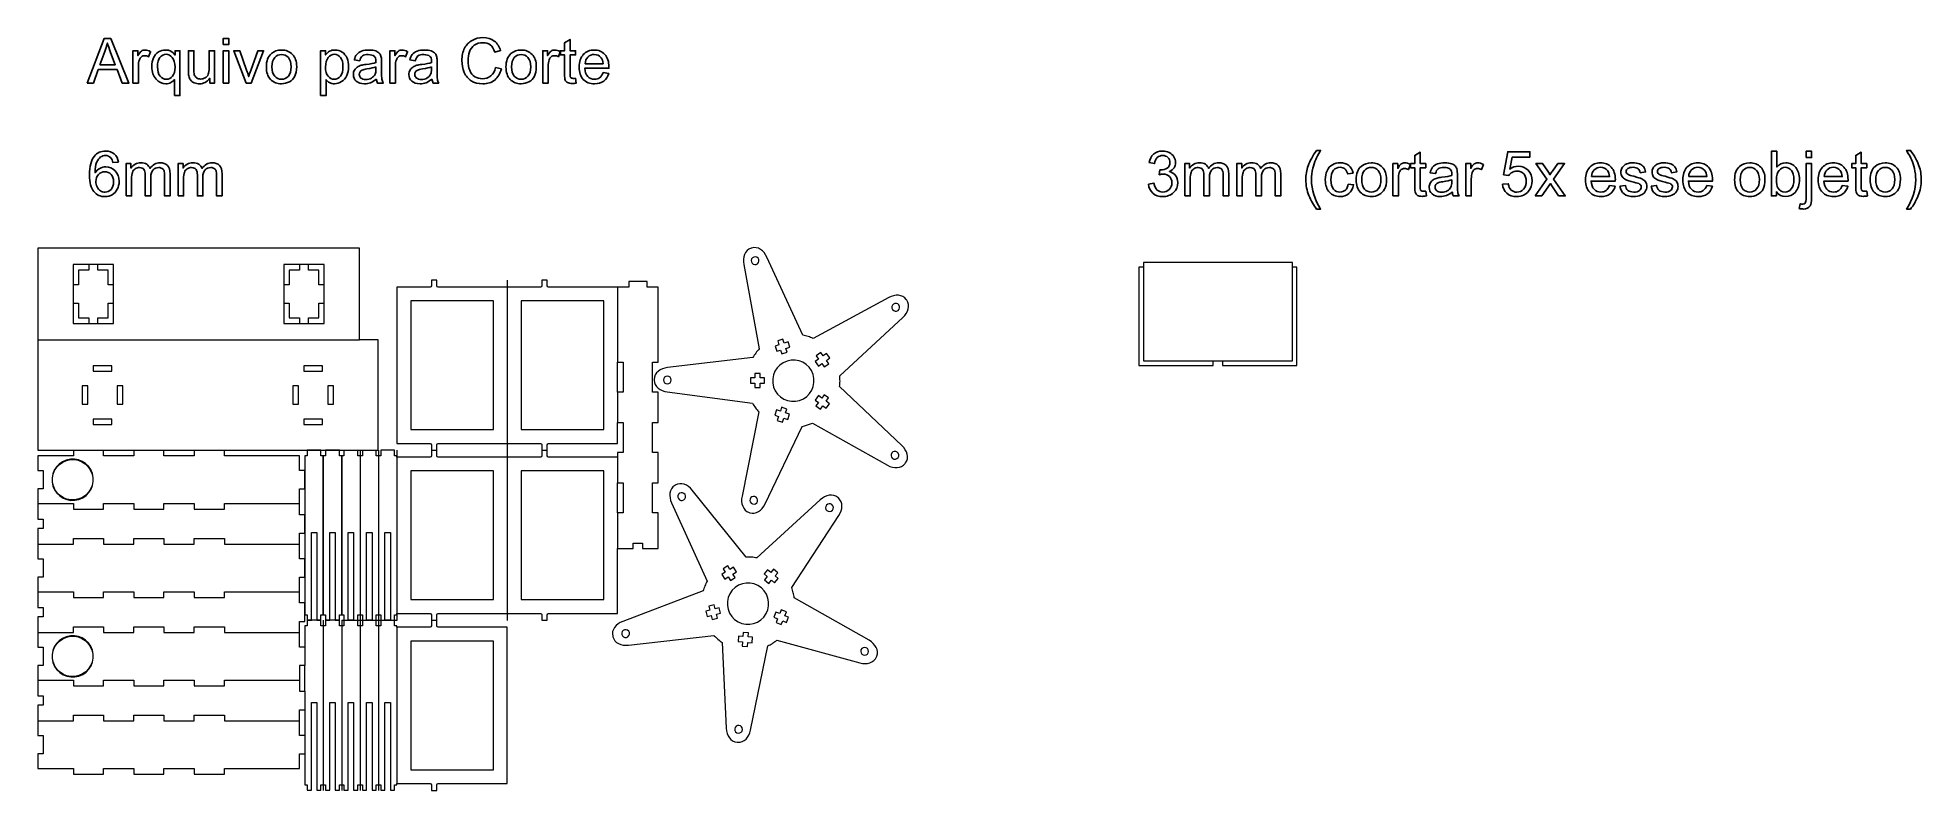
# Model space of a CAD drawing. Header units: millimetres. Extents: x -905 to 1142, y -1989 to -1170.
import ezdxf

# ---------------------------------------------------------------- set-up
doc = ezdxf.new("R2010")
doc.units = ezdxf.units.MM
doc.header["$MEASUREMENT"] = 0
doc.layers.add('Camada 1', color=7, linetype='Continuous')

msp = doc.modelspace()

# ---------------------------------------------------------------- linework, layer by layer
at = {"layer": 'Camada 1', "color": 250}
for points, knots in [([(-851.4624, -1219.4349), (-851.4624, -1219.4349), (-832.8083, -1170.8075), (-832.8083, -1170.8075), (-832.8083, -1170.8075), (-832.8083, -1170.8075), (-825.7338, -1170.8075), (-825.7338, -1170.8075), (-825.7338, -1170.8075), (-825.7338, -1170.8075), (-805.9365, -1219.4349), (-805.9365, -1219.4349), (-805.9365, -1219.4349), (-805.9365, -1219.4349), (-813.26, -1219.4349), (-813.26, -1219.4349), (-813.26, -1219.4349), (-813.26, -1219.4349), (-818.8857, -1204.6973), (-818.8857, -1204.6973), (-818.8857, -1204.6973), (-818.8857, -1204.6973), (-839.3621, -1204.6973), (-839.3621, -1204.6973), (-839.3621, -1204.6973), (-839.3621, -1204.6973), (-844.6369, -1219.4349), (-844.6369, -1219.4349), (-844.6369, -1219.4349), (-844.6369, -1219.4349), (-851.4624, -1219.4349), (-851.4624, -1219.4349)], [0, 0, 0, 0, 0.111111111, 0.111111111, 0.111111111, 0.111111111, 0.222222222, 0.222222222, 0.222222222, 0.222222222, 0.333333333, 0.333333333, 0.333333333, 0.333333333, 0.444444444, 0.444444444, 0.444444444, 0.444444444, 0.555555556, 0.555555556, 0.555555556, 0.555555556, 0.666666667, 0.666666667, 0.666666667, 0.666666667, 0.777777778, 0.777777778, 0.777777778, 0.777777778, 1, 1, 1, 1]), ([(-837.4718, -1199.4678), (-837.4718, -1199.4678), (-820.9005, -1199.4678), (-820.9005, -1199.4678), (-820.9005, -1199.4678), (-820.9005, -1199.4678), (-825.9715, -1185.9866), (-825.9715, -1185.9866), (-825.9715, -1185.9866), (-827.4996, -1181.8891), (-828.6542, -1178.5046), (-829.4578, -1175.8333), (-829.4578, -1175.8333), (-830.1256, -1179.0027), (-831.0199, -1182.1154), (-832.1405, -1185.1943), (-832.1405, -1185.1943), (-832.1405, -1185.1943), (-837.4718, -1199.4678), (-837.4718, -1199.4678)], [0, 0, 0, 0, 0.166666667, 0.166666667, 0.166666667, 0.166666667, 0.333333333, 0.333333333, 0.333333333, 0.333333333, 0.5, 0.5, 0.5, 0.5, 0.666666667, 0.666666667, 0.666666667, 0.666666667, 1, 1, 1, 1]), ([(-801.6465, -1219.4349), (-801.6465, -1219.4349), (-801.6465, -1184.1869), (-801.6465, -1184.1869), (-801.6465, -1184.1869), (-801.6465, -1184.1869), (-796.2812, -1184.1869), (-796.2812, -1184.1869), (-796.2812, -1184.1869), (-796.2812, -1184.1869), (-796.2812, -1189.5861), (-796.2812, -1189.5861), (-796.2812, -1189.5861), (-794.9116, -1187.0846), (-793.6438, -1185.432), (-792.4779, -1184.6396), (-792.4779, -1184.6396), (-791.3121, -1183.836), (-790.033, -1183.4398), (-788.6407, -1183.4398), (-788.6407, -1183.4398), (-786.6259, -1183.4398), (-784.5771, -1184.0737), (-782.4944, -1185.3301), (-782.4944, -1185.3301), (-782.4944, -1185.3301), (-784.6224, -1190.8426), (-784.6224, -1190.8426), (-784.6224, -1190.8426), (-786.0713, -1190.0276), (-787.5201, -1189.6201), (-788.969, -1189.6201), (-788.969, -1189.6201), (-790.2707, -1189.6201), (-791.4366, -1190.0163), (-792.4666, -1190.7973), (-792.4666, -1190.7973), (-793.4967, -1191.5783), (-794.2324, -1192.665), (-794.6739, -1194.0572), (-794.6739, -1194.0572), (-795.3417, -1196.1739), (-795.67, -1198.4943), (-795.67, -1201.0185), (-795.67, -1201.0185), (-795.67, -1201.0185), (-795.67, -1219.4349), (-795.67, -1219.4349), (-795.67, -1219.4349), (-795.67, -1219.4349), (-801.6465, -1219.4349), (-801.6465, -1219.4349)], [0, 0, 0, 0, 0.071428571, 0.071428571, 0.071428571, 0.071428571, 0.142857143, 0.142857143, 0.142857143, 0.142857143, 0.214285714, 0.214285714, 0.214285714, 0.214285714, 0.285714286, 0.285714286, 0.285714286, 0.285714286, 0.357142857, 0.357142857, 0.357142857, 0.357142857, 0.428571429, 0.428571429, 0.428571429, 0.428571429, 0.5, 0.5, 0.5, 0.5, 0.571428571, 0.571428571, 0.571428571, 0.571428571, 0.642857143, 0.642857143, 0.642857143, 0.642857143, 0.714285714, 0.714285714, 0.714285714, 0.714285714, 0.785714286, 0.785714286, 0.785714286, 0.785714286, 0.857142857, 0.857142857, 0.857142857, 0.857142857, 1, 1, 1, 1]), ([(-756.5168, -1232.95), (-756.5168, -1232.95), (-756.5168, -1215.6543), (-756.5168, -1215.6543), (-756.5168, -1215.6543), (-757.445, -1216.956), (-758.7467, -1218.0313), (-760.4106, -1218.8916), (-760.4106, -1218.8916), (-762.0745, -1219.7518), (-763.8516, -1220.182), (-765.7306, -1220.182), (-765.7306, -1220.182), (-769.9074, -1220.182), (-773.4956, -1218.518), (-776.5178, -1215.1789), (-776.5178, -1215.1789), (-779.5288, -1211.851), (-781.0342, -1207.2781), (-781.0342, -1201.4826), (-781.0342, -1201.4826), (-781.0342, -1197.951), (-780.423, -1194.7816), (-779.2005, -1191.9745), (-779.2005, -1191.9745), (-777.9667, -1189.1786), (-776.1896, -1187.0506), (-773.8578, -1185.6131), (-773.8578, -1185.6131), (-771.5261, -1184.1642), (-768.9679, -1183.4398), (-766.1834, -1183.4398), (-766.1834, -1183.4398), (-761.8255, -1183.4398), (-758.4071, -1185.2622), (-755.9055, -1188.9183), (-755.9055, -1188.9183), (-755.9055, -1188.9183), (-755.9055, -1184.1869), (-755.9055, -1184.1869), (-755.9055, -1184.1869), (-755.9055, -1184.1869), (-750.5402, -1184.1869), (-750.5402, -1184.1869), (-750.5402, -1184.1869), (-750.5402, -1184.1869), (-750.5402, -1232.95), (-750.5402, -1232.95), (-750.5402, -1232.95), (-750.5402, -1232.95), (-756.5168, -1232.95), (-756.5168, -1232.95)], [0, 0, 0, 0, 0.071428571, 0.071428571, 0.071428571, 0.071428571, 0.142857143, 0.142857143, 0.142857143, 0.142857143, 0.214285714, 0.214285714, 0.214285714, 0.214285714, 0.285714286, 0.285714286, 0.285714286, 0.285714286, 0.357142857, 0.357142857, 0.357142857, 0.357142857, 0.428571429, 0.428571429, 0.428571429, 0.428571429, 0.5, 0.5, 0.5, 0.5, 0.571428571, 0.571428571, 0.571428571, 0.571428571, 0.642857143, 0.642857143, 0.642857143, 0.642857143, 0.714285714, 0.714285714, 0.714285714, 0.714285714, 0.785714286, 0.785714286, 0.785714286, 0.785714286, 0.857142857, 0.857142857, 0.857142857, 0.857142857, 1, 1, 1, 1]), ([(-718.1673, -1219.4349), (-718.1673, -1219.4349), (-718.1673, -1214.1941), (-718.1673, -1214.1941), (-718.1673, -1214.1941), (-720.9066, -1218.1898), (-724.6193, -1220.182), (-729.3167, -1220.182), (-729.3167, -1220.182), (-731.3881, -1220.182), (-733.3237, -1219.7858), (-735.1235, -1218.9935), (-735.1235, -1218.9935), (-736.9232, -1218.1898), (-738.2589, -1217.1937), (-739.1305, -1215.9939), (-739.1305, -1215.9939), (-740.0021, -1214.7827), (-740.6133, -1213.3112), (-740.9642, -1211.568), (-740.9642, -1211.568), (-741.2019, -1210.3908), (-741.3264, -1208.5345), (-741.3264, -1205.999), (-741.3264, -1205.999), (-741.3264, -1205.999), (-741.3264, -1184.1869), (-741.3264, -1184.1869), (-741.3264, -1184.1869), (-741.3264, -1184.1869), (-735.3499, -1184.1869), (-735.3499, -1184.1869), (-735.3499, -1184.1869), (-735.3499, -1184.1869), (-735.3499, -1203.6899), (-735.3499, -1203.6899), (-735.3499, -1203.6899), (-735.3499, -1206.8027), (-735.2254, -1208.908), (-734.9877, -1209.9834), (-734.9877, -1209.9834), (-734.6141, -1211.5567), (-733.8218, -1212.7792), (-732.5993, -1213.6734), (-732.5993, -1213.6734), (-731.3881, -1214.5676), (-729.894, -1215.0204), (-728.1056, -1215.0204), (-728.1056, -1215.0204), (-726.3171, -1215.0204), (-724.6419, -1214.5676), (-723.0798, -1213.6508), (-723.0798, -1213.6508), (-721.5178, -1212.7339), (-720.4085, -1211.4775), (-719.752, -1209.9041), (-719.752, -1209.9041), (-719.1068, -1208.3307), (-718.7785, -1206.0329), (-718.7785, -1203.0334), (-718.7785, -1203.0334), (-718.7785, -1203.0334), (-718.7785, -1184.1869), (-718.7785, -1184.1869), (-718.7785, -1184.1869), (-718.7785, -1184.1869), (-712.802, -1184.1869), (-712.802, -1184.1869), (-712.802, -1184.1869), (-712.802, -1184.1869), (-712.802, -1219.4349), (-712.802, -1219.4349), (-712.802, -1219.4349), (-712.802, -1219.4349), (-718.1673, -1219.4349), (-718.1673, -1219.4349)], [0, 0, 0, 0, 0.05, 0.05, 0.05, 0.05, 0.1, 0.1, 0.1, 0.1, 0.15, 0.15, 0.15, 0.15, 0.2, 0.2, 0.2, 0.2, 0.25, 0.25, 0.25, 0.25, 0.3, 0.3, 0.3, 0.3, 0.35, 0.35, 0.35, 0.35, 0.4, 0.4, 0.4, 0.4, 0.45, 0.45, 0.45, 0.45, 0.5, 0.5, 0.5, 0.5, 0.55, 0.55, 0.55, 0.55, 0.6, 0.6, 0.6, 0.6, 0.65, 0.65, 0.65, 0.65, 0.7, 0.7, 0.7, 0.7, 0.75, 0.75, 0.75, 0.75, 0.8, 0.8, 0.8, 0.8, 0.85, 0.85, 0.85, 0.85, 0.9, 0.9, 0.9, 0.9, 1, 1, 1, 1]), ([(-703.4184, -1177.5991), (-703.4184, -1177.5991), (-703.4184, -1170.8075), (-703.4184, -1170.8075), (-703.4184, -1170.8075), (-703.4184, -1170.8075), (-697.4418, -1170.8075), (-697.4418, -1170.8075), (-697.4418, -1170.8075), (-697.4418, -1170.8075), (-697.4418, -1177.5991), (-697.4418, -1177.5991), (-697.4418, -1177.5991), (-697.4418, -1177.5991), (-703.4184, -1177.5991), (-703.4184, -1177.5991)], [0, 0, 0, 0, 0.2, 0.2, 0.2, 0.2, 0.4, 0.4, 0.4, 0.4, 0.6, 0.6, 0.6, 0.6, 1, 1, 1, 1]), ([(-703.4184, -1219.4349), (-703.4184, -1219.4349), (-703.4184, -1184.1869), (-703.4184, -1184.1869), (-703.4184, -1184.1869), (-703.4184, -1184.1869), (-697.4418, -1184.1869), (-697.4418, -1184.1869), (-697.4418, -1184.1869), (-697.4418, -1184.1869), (-697.4418, -1219.4349), (-697.4418, -1219.4349), (-697.4418, -1219.4349), (-697.4418, -1219.4349), (-703.4184, -1219.4349), (-703.4184, -1219.4349)], [0, 0, 0, 0, 0.2, 0.2, 0.2, 0.2, 0.4, 0.4, 0.4, 0.4, 0.6, 0.6, 0.6, 0.6, 1, 1, 1, 1]), ([(-678.6972, -1219.4349), (-678.6972, -1219.4349), (-691.9973, -1184.1869), (-691.9973, -1184.1869), (-691.9973, -1184.1869), (-691.9973, -1184.1869), (-685.602, -1184.1869), (-685.602, -1184.1869), (-685.602, -1184.1869), (-685.602, -1184.1869), (-678.0634, -1205.2972), (-678.0634, -1205.2972), (-678.0634, -1205.2972), (-677.2484, -1207.5724), (-676.49, -1209.9381), (-675.7995, -1212.3943), (-675.7995, -1212.3943), (-675.2675, -1210.538), (-674.5318, -1208.3081), (-673.5696, -1205.6934), (-673.5696, -1205.6934), (-673.5696, -1205.6934), (-665.7367, -1184.1869), (-665.7367, -1184.1869), (-665.7367, -1184.1869), (-665.7367, -1184.1869), (-659.6017, -1184.1869), (-659.6017, -1184.1869), (-659.6017, -1184.1869), (-659.6017, -1184.1869), (-672.9471, -1219.4349), (-672.9471, -1219.4349), (-672.9471, -1219.4349), (-672.9471, -1219.4349), (-678.6972, -1219.4349), (-678.6972, -1219.4349)], [0, 0, 0, 0, 0.1, 0.1, 0.1, 0.1, 0.2, 0.2, 0.2, 0.2, 0.3, 0.3, 0.3, 0.3, 0.4, 0.4, 0.4, 0.4, 0.5, 0.5, 0.5, 0.5, 0.6, 0.6, 0.6, 0.6, 0.7, 0.7, 0.7, 0.7, 0.8, 0.8, 0.8, 0.8, 1, 1, 1, 1]), ([(-656.6134, -1201.8109), (-656.6134, -1195.3023), (-654.8023, -1190.4803), (-651.1689, -1187.3449), (-651.1689, -1187.3449), (-648.1466, -1184.7415), (-644.4452, -1183.4398), (-640.0873, -1183.4398), (-640.0873, -1183.4398), (-635.254, -1183.4398), (-631.2923, -1185.0245), (-628.2135, -1188.1939), (-628.2135, -1188.1939), (-625.146, -1191.3519), (-623.6066, -1195.7325), (-623.6066, -1201.3128), (-623.6066, -1201.3128), (-623.6066, -1205.8405), (-624.2857, -1209.3948), (-625.644, -1211.9869), (-625.644, -1211.9869), (-627.0023, -1214.579), (-628.9832, -1216.5938), (-631.5866, -1218.0313), (-631.5866, -1218.0313), (-634.1787, -1219.4689), (-637.0198, -1220.182), (-640.0873, -1220.182), (-640.0873, -1220.182), (-645.0225, -1220.182), (-649.0069, -1218.6086), (-652.0518, -1215.4505), (-652.0518, -1215.4505), (-655.0966, -1212.2925), (-656.6134, -1207.7421), (-656.6134, -1201.8109)], [0, 0, 0, 0, 0.1, 0.1, 0.1, 0.1, 0.2, 0.2, 0.2, 0.2, 0.3, 0.3, 0.3, 0.3, 0.4, 0.4, 0.4, 0.4, 0.5, 0.5, 0.5, 0.5, 0.6, 0.6, 0.6, 0.6, 0.7, 0.7, 0.7, 0.7, 0.8, 0.8, 0.8, 0.8, 1, 1, 1, 1]), ([(-597.7309, -1232.95), (-597.7309, -1232.95), (-597.7309, -1184.1869), (-597.7309, -1184.1869), (-597.7309, -1184.1869), (-597.7309, -1184.1869), (-592.2977, -1184.1869), (-592.2977, -1184.1869), (-592.2977, -1184.1869), (-592.2977, -1184.1869), (-592.2977, -1188.8164), (-592.2977, -1188.8164), (-592.2977, -1188.8164), (-591.0186, -1187.028), (-589.5697, -1185.681), (-587.9511, -1184.7868), (-587.9511, -1184.7868), (-586.3438, -1183.8926), (-584.3855, -1183.4398), (-582.0877, -1183.4398), (-582.0877, -1183.4398), (-579.0768, -1183.4398), (-576.4281, -1184.2095), (-574.1303, -1185.7602), (-574.1303, -1185.7602), (-571.8325, -1187.2996), (-570.1007, -1189.4843), (-568.9235, -1192.2914), (-568.9235, -1192.2914), (-567.7576, -1195.1099), (-567.169, -1198.1887), (-567.169, -1201.5505), (-567.169, -1201.5505), (-567.169, -1205.1387), (-567.8142, -1208.376), (-569.1046, -1211.2624), (-569.1046, -1211.2624), (-570.395, -1214.1375), (-572.274, -1216.3448), (-574.7416, -1217.8842), (-574.7416, -1217.8842), (-577.1978, -1219.4123), (-579.7899, -1220.182), (-582.5065, -1220.182), (-582.5065, -1220.182), (-584.4987, -1220.182), (-586.2872, -1219.7632), (-587.8605, -1218.9255), (-587.8605, -1218.9255), (-589.4452, -1218.0879), (-590.7356, -1217.0352), (-591.7543, -1215.7562), (-591.7543, -1215.7562), (-591.7543, -1215.7562), (-591.7543, -1232.95), (-591.7543, -1232.95), (-591.7543, -1232.95), (-591.7543, -1232.95), (-597.7309, -1232.95), (-597.7309, -1232.95)], [0, 0, 0, 0, 0.0625, 0.0625, 0.0625, 0.0625, 0.125, 0.125, 0.125, 0.125, 0.1875, 0.1875, 0.1875, 0.1875, 0.25, 0.25, 0.25, 0.25, 0.3125, 0.3125, 0.3125, 0.3125, 0.375, 0.375, 0.375, 0.375, 0.4375, 0.4375, 0.4375, 0.4375, 0.5, 0.5, 0.5, 0.5, 0.5625, 0.5625, 0.5625, 0.5625, 0.625, 0.625, 0.625, 0.625, 0.6875, 0.6875, 0.6875, 0.6875, 0.75, 0.75, 0.75, 0.75, 0.8125, 0.8125, 0.8125, 0.8125, 0.875, 0.875, 0.875, 0.875, 1, 1, 1, 1]), ([(-536.9354, -1215.0204), (-539.154, -1216.9107), (-541.2933, -1218.2351), (-543.3421, -1219.0161), (-543.3421, -1219.0161), (-545.3909, -1219.7971), (-547.5868, -1220.182), (-549.9412, -1220.182), (-549.9412, -1220.182), (-553.8124, -1220.182), (-556.7893, -1219.2425), (-558.872, -1217.3522), (-558.872, -1217.3522), (-560.9548, -1215.4732), (-561.9961, -1213.0622), (-561.9961, -1210.1305), (-561.9961, -1210.1305), (-561.9961, -1208.41), (-561.6, -1206.8366), (-560.819, -1205.4104), (-560.819, -1205.4104), (-560.0266, -1203.9842), (-558.9966, -1202.8522), (-557.7288, -1201.992), (-557.7288, -1201.992), (-556.4497, -1201.1317), (-555.0235, -1200.4752), (-553.4275, -1200.0338), (-553.4275, -1200.0338), (-552.2503, -1199.7281), (-550.4732, -1199.4338), (-548.1075, -1199.1395), (-548.1075, -1199.1395), (-543.2855, -1198.5736), (-539.7199, -1197.8831), (-537.4448, -1197.0908), (-537.4448, -1197.0908), (-537.4221, -1196.2758), (-537.4108, -1195.7551), (-537.4108, -1195.54), (-537.4108, -1195.54), (-537.4108, -1193.1177), (-537.9768, -1191.4085), (-539.1087, -1190.4124), (-539.1087, -1190.4124), (-540.6368, -1189.0654), (-542.9119, -1188.3976), (-545.9229, -1188.3976), (-545.9229, -1188.3976), (-548.7413, -1188.3976), (-550.8241, -1188.8957), (-552.1597, -1189.8804), (-552.1597, -1189.8804), (-553.5067, -1190.8652), (-554.4915, -1192.6084), (-555.1367, -1195.1212), (-555.1367, -1195.1212), (-555.1367, -1195.1212), (-560.9774, -1194.3062), (-560.9774, -1194.3062), (-560.9774, -1194.3062), (-560.4454, -1191.8047), (-559.5738, -1189.7786), (-558.3514, -1188.2391), (-558.3514, -1188.2391), (-557.1289, -1186.6997), (-555.3631, -1185.5225), (-553.054, -1184.6849), (-553.054, -1184.6849), (-550.7562, -1183.8586), (-548.0735, -1183.4398), (-545.04, -1183.4398), (-545.04, -1183.4398), (-542.0291, -1183.4398), (-539.5728, -1183.7907), (-537.6825, -1184.5038), (-537.6825, -1184.5038), (-535.8035, -1185.2169), (-534.4112, -1186.0998), (-533.5283, -1187.1751), (-533.5283, -1187.1751), (-532.6454, -1188.2505), (-532.0229, -1189.6088), (-531.6606, -1191.25), (-531.6606, -1191.25), (-531.4682, -1192.2688), (-531.3663, -1194.1025), (-531.3663, -1196.7399), (-531.3663, -1196.7399), (-531.3663, -1196.7399), (-531.3663, -1204.6633), (-531.3663, -1204.6633), (-531.3663, -1204.6633), (-531.3663, -1210.1984), (-531.2418, -1213.6961), (-530.9928, -1215.1789), (-530.9928, -1215.1789), (-530.7551, -1216.6617), (-530.2571, -1218.0766), (-529.5326, -1219.4349), (-529.5326, -1219.4349), (-529.5326, -1219.4349), (-535.7808, -1219.4349), (-535.7808, -1219.4349), (-535.7808, -1219.4349), (-536.3808, -1218.1785), (-536.7656, -1216.707), (-536.9354, -1215.0204)], [0, 0, 0, 0, 0.035714286, 0.035714286, 0.035714286, 0.035714286, 0.071428571, 0.071428571, 0.071428571, 0.071428571, 0.107142857, 0.107142857, 0.107142857, 0.107142857, 0.142857143, 0.142857143, 0.142857143, 0.142857143, 0.178571429, 0.178571429, 0.178571429, 0.178571429, 0.214285714, 0.214285714, 0.214285714, 0.214285714, 0.25, 0.25, 0.25, 0.25, 0.285714286, 0.285714286, 0.285714286, 0.285714286, 0.321428571, 0.321428571, 0.321428571, 0.321428571, 0.357142857, 0.357142857, 0.357142857, 0.357142857, 0.392857143, 0.392857143, 0.392857143, 0.392857143, 0.428571429, 0.428571429, 0.428571429, 0.428571429, 0.464285714, 0.464285714, 0.464285714, 0.464285714, 0.5, 0.5, 0.5, 0.5, 0.535714286, 0.535714286, 0.535714286, 0.535714286, 0.571428571, 0.571428571, 0.571428571, 0.571428571, 0.607142857, 0.607142857, 0.607142857, 0.607142857, 0.642857143, 0.642857143, 0.642857143, 0.642857143, 0.678571429, 0.678571429, 0.678571429, 0.678571429, 0.714285714, 0.714285714, 0.714285714, 0.714285714, 0.75, 0.75, 0.75, 0.75, 0.785714286, 0.785714286, 0.785714286, 0.785714286, 0.821428571, 0.821428571, 0.821428571, 0.821428571, 0.857142857, 0.857142857, 0.857142857, 0.857142857, 0.892857143, 0.892857143, 0.892857143, 0.892857143, 0.928571429, 0.928571429, 0.928571429, 0.928571429, 1, 1, 1, 1]), ([(-522.2544, -1219.4349), (-522.2544, -1219.4349), (-522.2544, -1184.1869), (-522.2544, -1184.1869), (-522.2544, -1184.1869), (-522.2544, -1184.1869), (-516.8891, -1184.1869), (-516.8891, -1184.1869), (-516.8891, -1184.1869), (-516.8891, -1184.1869), (-516.8891, -1189.5861), (-516.8891, -1189.5861), (-516.8891, -1189.5861), (-515.5195, -1187.0846), (-514.2517, -1185.432), (-513.0858, -1184.6396), (-513.0858, -1184.6396), (-511.92, -1183.836), (-510.6409, -1183.4398), (-509.2486, -1183.4398), (-509.2486, -1183.4398), (-507.2338, -1183.4398), (-505.185, -1184.0737), (-503.1023, -1185.3301), (-503.1023, -1185.3301), (-503.1023, -1185.3301), (-505.2303, -1190.8426), (-505.2303, -1190.8426), (-505.2303, -1190.8426), (-506.6792, -1190.0276), (-508.128, -1189.6201), (-509.5769, -1189.6201), (-509.5769, -1189.6201), (-510.8786, -1189.6201), (-512.0445, -1190.0163), (-513.0745, -1190.7973), (-513.0745, -1190.7973), (-514.1046, -1191.5783), (-514.8403, -1192.665), (-515.2818, -1194.0572), (-515.2818, -1194.0572), (-515.9496, -1196.1739), (-516.2779, -1198.4943), (-516.2779, -1201.0185), (-516.2779, -1201.0185), (-516.2779, -1201.0185), (-516.2779, -1219.4349), (-516.2779, -1219.4349), (-516.2779, -1219.4349), (-516.2779, -1219.4349), (-522.2544, -1219.4349), (-522.2544, -1219.4349)], [0, 0, 0, 0, 0.071428571, 0.071428571, 0.071428571, 0.071428571, 0.142857143, 0.142857143, 0.142857143, 0.142857143, 0.214285714, 0.214285714, 0.214285714, 0.214285714, 0.285714286, 0.285714286, 0.285714286, 0.285714286, 0.357142857, 0.357142857, 0.357142857, 0.357142857, 0.428571429, 0.428571429, 0.428571429, 0.428571429, 0.5, 0.5, 0.5, 0.5, 0.571428571, 0.571428571, 0.571428571, 0.571428571, 0.642857143, 0.642857143, 0.642857143, 0.642857143, 0.714285714, 0.714285714, 0.714285714, 0.714285714, 0.785714286, 0.785714286, 0.785714286, 0.785714286, 0.857142857, 0.857142857, 0.857142857, 0.857142857, 1, 1, 1, 1]), ([(-476.5474, -1215.0204), (-478.766, -1216.9107), (-480.9053, -1218.2351), (-482.9541, -1219.0161), (-482.9541, -1219.0161), (-485.0029, -1219.7971), (-487.1988, -1220.182), (-489.5532, -1220.182), (-489.5532, -1220.182), (-493.4244, -1220.182), (-496.4013, -1219.2425), (-498.484, -1217.3522), (-498.484, -1217.3522), (-500.5668, -1215.4732), (-501.6081, -1213.0622), (-501.6081, -1210.1305), (-501.6081, -1210.1305), (-501.6081, -1208.41), (-501.212, -1206.8366), (-500.431, -1205.4104), (-500.431, -1205.4104), (-499.6386, -1203.9842), (-498.6086, -1202.8522), (-497.3408, -1201.992), (-497.3408, -1201.992), (-496.0617, -1201.1317), (-494.6355, -1200.4752), (-493.0395, -1200.0338), (-493.0395, -1200.0338), (-491.8623, -1199.7281), (-490.0852, -1199.4338), (-487.7195, -1199.1395), (-487.7195, -1199.1395), (-482.8975, -1198.5736), (-479.3319, -1197.8831), (-477.0568, -1197.0908), (-477.0568, -1197.0908), (-477.0341, -1196.2758), (-477.0228, -1195.7551), (-477.0228, -1195.54), (-477.0228, -1195.54), (-477.0228, -1193.1177), (-477.5888, -1191.4085), (-478.7207, -1190.4124), (-478.7207, -1190.4124), (-480.2488, -1189.0654), (-482.5239, -1188.3976), (-485.5349, -1188.3976), (-485.5349, -1188.3976), (-488.3533, -1188.3976), (-490.4361, -1188.8957), (-491.7717, -1189.8804), (-491.7717, -1189.8804), (-493.1187, -1190.8652), (-494.1035, -1192.6084), (-494.7487, -1195.1212), (-494.7487, -1195.1212), (-494.7487, -1195.1212), (-500.5894, -1194.3062), (-500.5894, -1194.3062), (-500.5894, -1194.3062), (-500.0574, -1191.8047), (-499.1858, -1189.7786), (-497.9634, -1188.2391), (-497.9634, -1188.2391), (-496.7409, -1186.6997), (-494.9751, -1185.5225), (-492.666, -1184.6849), (-492.666, -1184.6849), (-490.3682, -1183.8586), (-487.6855, -1183.4398), (-484.652, -1183.4398), (-484.652, -1183.4398), (-481.6411, -1183.4398), (-479.1848, -1183.7907), (-477.2945, -1184.5038), (-477.2945, -1184.5038), (-475.4155, -1185.2169), (-474.0232, -1186.0998), (-473.1403, -1187.1751), (-473.1403, -1187.1751), (-472.2574, -1188.2505), (-471.6349, -1189.6088), (-471.2726, -1191.25), (-471.2726, -1191.25), (-471.0802, -1192.2688), (-470.9783, -1194.1025), (-470.9783, -1196.7399), (-470.9783, -1196.7399), (-470.9783, -1196.7399), (-470.9783, -1204.6633), (-470.9783, -1204.6633), (-470.9783, -1204.6633), (-470.9783, -1210.1984), (-470.8538, -1213.6961), (-470.6048, -1215.1789), (-470.6048, -1215.1789), (-470.3671, -1216.6617), (-469.8691, -1218.0766), (-469.1446, -1219.4349), (-469.1446, -1219.4349), (-469.1446, -1219.4349), (-475.3928, -1219.4349), (-475.3928, -1219.4349), (-475.3928, -1219.4349), (-475.9928, -1218.1785), (-476.3776, -1216.707), (-476.5474, -1215.0204)], [0, 0, 0, 0, 0.035714286, 0.035714286, 0.035714286, 0.035714286, 0.071428571, 0.071428571, 0.071428571, 0.071428571, 0.107142857, 0.107142857, 0.107142857, 0.107142857, 0.142857143, 0.142857143, 0.142857143, 0.142857143, 0.178571429, 0.178571429, 0.178571429, 0.178571429, 0.214285714, 0.214285714, 0.214285714, 0.214285714, 0.25, 0.25, 0.25, 0.25, 0.285714286, 0.285714286, 0.285714286, 0.285714286, 0.321428571, 0.321428571, 0.321428571, 0.321428571, 0.357142857, 0.357142857, 0.357142857, 0.357142857, 0.392857143, 0.392857143, 0.392857143, 0.392857143, 0.428571429, 0.428571429, 0.428571429, 0.428571429, 0.464285714, 0.464285714, 0.464285714, 0.464285714, 0.5, 0.5, 0.5, 0.5, 0.535714286, 0.535714286, 0.535714286, 0.535714286, 0.571428571, 0.571428571, 0.571428571, 0.571428571, 0.607142857, 0.607142857, 0.607142857, 0.607142857, 0.642857143, 0.642857143, 0.642857143, 0.642857143, 0.678571429, 0.678571429, 0.678571429, 0.678571429, 0.714285714, 0.714285714, 0.714285714, 0.714285714, 0.75, 0.75, 0.75, 0.75, 0.785714286, 0.785714286, 0.785714286, 0.785714286, 0.821428571, 0.821428571, 0.821428571, 0.821428571, 0.857142857, 0.857142857, 0.857142857, 0.857142857, 0.892857143, 0.892857143, 0.892857143, 0.892857143, 0.928571429, 0.928571429, 0.928571429, 0.928571429, 1, 1, 1, 1]), ([(-407.5455, -1202.3768), (-407.5455, -1202.3768), (-401.0936, -1204.0068), (-401.0936, -1204.0068), (-401.0936, -1204.0068), (-402.4406, -1209.2929), (-404.8629, -1213.3112), (-408.3605, -1216.0844), (-408.3605, -1216.0844), (-411.8581, -1218.8576), (-416.1368, -1220.2499), (-421.1965, -1220.2499), (-421.1965, -1220.2499), (-426.426, -1220.2499), (-430.682, -1219.1859), (-433.9646, -1217.0465), (-433.9646, -1217.0465), (-437.2471, -1214.9185), (-439.7374, -1211.8284), (-441.4466, -1207.7874), (-441.4466, -1207.7874), (-443.1558, -1203.7351), (-444.016, -1199.3999), (-444.016, -1194.759), (-444.016, -1194.759), (-444.016, -1189.6993), (-443.0539, -1185.2848), (-441.1183, -1181.5155), (-441.1183, -1181.5155), (-439.1827, -1177.7462), (-436.4322, -1174.8825), (-432.8666, -1172.9242), (-432.8666, -1172.9242), (-429.3011, -1170.966), (-425.3733, -1169.9926), (-421.0946, -1169.9926), (-421.0946, -1169.9926), (-416.2274, -1169.9926), (-412.1411, -1171.2264), (-408.8359, -1173.7053), (-408.8359, -1173.7053), (-405.5194, -1176.1842), (-403.2103, -1179.6592), (-401.9085, -1184.1416), (-401.9085, -1184.1416), (-401.9085, -1184.1416), (-408.2247, -1185.6357), (-408.2247, -1185.6357), (-408.2247, -1185.6357), (-409.3453, -1182.1041), (-410.9866, -1179.5233), (-413.1259, -1177.916), (-413.1259, -1177.916), (-415.2652, -1176.2974), (-417.9592, -1175.4937), (-421.2078, -1175.4937), (-421.2078, -1175.4937), (-424.9318, -1175.4937), (-428.0559, -1176.3879), (-430.5575, -1178.1764), (-430.5575, -1178.1764), (-433.059, -1179.9648), (-434.8248, -1182.3758), (-435.8322, -1185.3867), (-435.8322, -1185.3867), (-436.851, -1188.4089), (-437.3603, -1191.5217), (-437.3603, -1194.725), (-437.3603, -1194.725), (-437.3603, -1198.8566), (-436.7604, -1202.4674), (-435.5606, -1205.5462), (-435.5606, -1205.5462), (-434.3607, -1208.6364), (-432.4931, -1210.9342), (-429.9576, -1212.4623), (-429.9576, -1212.4623), (-427.4221, -1213.9904), (-424.6828, -1214.7487), (-421.7285, -1214.7487), (-421.7285, -1214.7487), (-418.129, -1214.7487), (-415.0954, -1213.7074), (-412.6052, -1211.636), (-412.6052, -1211.636), (-410.115, -1209.5532), (-408.4284, -1206.4744), (-407.5455, -1202.3768)], [0, 0, 0, 0, 0.043478261, 0.043478261, 0.043478261, 0.043478261, 0.086956522, 0.086956522, 0.086956522, 0.086956522, 0.130434783, 0.130434783, 0.130434783, 0.130434783, 0.173913043, 0.173913043, 0.173913043, 0.173913043, 0.217391304, 0.217391304, 0.217391304, 0.217391304, 0.260869565, 0.260869565, 0.260869565, 0.260869565, 0.304347826, 0.304347826, 0.304347826, 0.304347826, 0.347826087, 0.347826087, 0.347826087, 0.347826087, 0.391304348, 0.391304348, 0.391304348, 0.391304348, 0.434782609, 0.434782609, 0.434782609, 0.434782609, 0.47826087, 0.47826087, 0.47826087, 0.47826087, 0.52173913, 0.52173913, 0.52173913, 0.52173913, 0.565217391, 0.565217391, 0.565217391, 0.565217391, 0.608695652, 0.608695652, 0.608695652, 0.608695652, 0.652173913, 0.652173913, 0.652173913, 0.652173913, 0.695652174, 0.695652174, 0.695652174, 0.695652174, 0.739130435, 0.739130435, 0.739130435, 0.739130435, 0.782608696, 0.782608696, 0.782608696, 0.782608696, 0.826086957, 0.826086957, 0.826086957, 0.826086957, 0.869565217, 0.869565217, 0.869565217, 0.869565217, 0.913043478, 0.913043478, 0.913043478, 0.913043478, 1, 1, 1, 1]), ([(-396.1244, -1201.8109), (-396.1244, -1195.3023), (-394.3133, -1190.4803), (-390.6799, -1187.3449), (-390.6799, -1187.3449), (-387.6576, -1184.7415), (-383.9562, -1183.4398), (-379.5983, -1183.4398), (-379.5983, -1183.4398), (-374.765, -1183.4398), (-370.8033, -1185.0245), (-367.7245, -1188.1939), (-367.7245, -1188.1939), (-364.657, -1191.3519), (-363.1176, -1195.7325), (-363.1176, -1201.3128), (-363.1176, -1201.3128), (-363.1176, -1205.8405), (-363.7967, -1209.3948), (-365.155, -1211.9869), (-365.155, -1211.9869), (-366.5133, -1214.579), (-368.4942, -1216.5938), (-371.0976, -1218.0313), (-371.0976, -1218.0313), (-373.6897, -1219.4689), (-376.5308, -1220.182), (-379.5983, -1220.182), (-379.5983, -1220.182), (-384.5335, -1220.182), (-388.5179, -1218.6086), (-391.5628, -1215.4505), (-391.5628, -1215.4505), (-394.6076, -1212.2925), (-396.1244, -1207.7421), (-396.1244, -1201.8109)], [0, 0, 0, 0, 0.1, 0.1, 0.1, 0.1, 0.2, 0.2, 0.2, 0.2, 0.3, 0.3, 0.3, 0.3, 0.4, 0.4, 0.4, 0.4, 0.5, 0.5, 0.5, 0.5, 0.6, 0.6, 0.6, 0.6, 0.7, 0.7, 0.7, 0.7, 0.8, 0.8, 0.8, 0.8, 1, 1, 1, 1]), ([(-356.1789, -1219.4349), (-356.1789, -1219.4349), (-356.1789, -1184.1869), (-356.1789, -1184.1869), (-356.1789, -1184.1869), (-356.1789, -1184.1869), (-350.8136, -1184.1869), (-350.8136, -1184.1869), (-350.8136, -1184.1869), (-350.8136, -1184.1869), (-350.8136, -1189.5861), (-350.8136, -1189.5861), (-350.8136, -1189.5861), (-349.444, -1187.0846), (-348.1762, -1185.432), (-347.0103, -1184.6396), (-347.0103, -1184.6396), (-345.8445, -1183.836), (-344.5654, -1183.4398), (-343.1731, -1183.4398), (-343.1731, -1183.4398), (-341.1583, -1183.4398), (-339.1095, -1184.0737), (-337.0268, -1185.3301), (-337.0268, -1185.3301), (-337.0268, -1185.3301), (-339.1548, -1190.8426), (-339.1548, -1190.8426), (-339.1548, -1190.8426), (-340.6037, -1190.0276), (-342.0525, -1189.6201), (-343.5014, -1189.6201), (-343.5014, -1189.6201), (-344.8031, -1189.6201), (-345.969, -1190.0163), (-346.999, -1190.7973), (-346.999, -1190.7973), (-348.0291, -1191.5783), (-348.7648, -1192.665), (-349.2063, -1194.0572), (-349.2063, -1194.0572), (-349.8741, -1196.1739), (-350.2024, -1198.4943), (-350.2024, -1201.0185), (-350.2024, -1201.0185), (-350.2024, -1201.0185), (-350.2024, -1219.4349), (-350.2024, -1219.4349), (-350.2024, -1219.4349), (-350.2024, -1219.4349), (-356.1789, -1219.4349), (-356.1789, -1219.4349)], [0, 0, 0, 0, 0.071428571, 0.071428571, 0.071428571, 0.071428571, 0.142857143, 0.142857143, 0.142857143, 0.142857143, 0.214285714, 0.214285714, 0.214285714, 0.214285714, 0.285714286, 0.285714286, 0.285714286, 0.285714286, 0.357142857, 0.357142857, 0.357142857, 0.357142857, 0.428571429, 0.428571429, 0.428571429, 0.428571429, 0.5, 0.5, 0.5, 0.5, 0.571428571, 0.571428571, 0.571428571, 0.571428571, 0.642857143, 0.642857143, 0.642857143, 0.642857143, 0.714285714, 0.714285714, 0.714285714, 0.714285714, 0.785714286, 0.785714286, 0.785714286, 0.785714286, 0.857142857, 0.857142857, 0.857142857, 0.857142857, 1, 1, 1, 1]), ([(-320.5234, -1214.1035), (-320.5234, -1214.1035), (-319.7084, -1219.3783), (-319.7084, -1219.3783), (-319.7084, -1219.3783), (-321.3836, -1219.7292), (-322.8891, -1219.9103), (-324.2021, -1219.9103), (-324.2021, -1219.9103), (-326.3641, -1219.9103), (-328.0393, -1219.5707), (-329.2392, -1218.8803), (-329.2392, -1218.8803), (-330.4277, -1218.1898), (-331.2653, -1217.2956), (-331.752, -1216.175), (-331.752, -1216.175), (-332.2388, -1215.0544), (-332.4765, -1212.7), (-332.4765, -1209.1118), (-332.4765, -1209.1118), (-332.4765, -1209.1118), (-332.4765, -1188.8051), (-332.4765, -1188.8051), (-332.4765, -1188.8051), (-332.4765, -1188.8051), (-336.891, -1188.8051), (-336.891, -1188.8051), (-336.891, -1188.8051), (-336.891, -1188.8051), (-336.891, -1184.1869), (-336.891, -1184.1869), (-336.891, -1184.1869), (-336.891, -1184.1869), (-332.4765, -1184.1869), (-332.4765, -1184.1869), (-332.4765, -1184.1869), (-332.4765, -1184.1869), (-332.4765, -1175.4711), (-332.4765, -1175.4711), (-332.4765, -1175.4711), (-332.4765, -1175.4711), (-326.4999, -1171.8829), (-326.4999, -1171.8829), (-326.4999, -1171.8829), (-326.4999, -1171.8829), (-326.4999, -1184.1869), (-326.4999, -1184.1869), (-326.4999, -1184.1869), (-326.4999, -1184.1869), (-320.5234, -1184.1869), (-320.5234, -1184.1869), (-320.5234, -1184.1869), (-320.5234, -1184.1869), (-320.5234, -1188.8051), (-320.5234, -1188.8051), (-320.5234, -1188.8051), (-320.5234, -1188.8051), (-326.4999, -1188.8051), (-326.4999, -1188.8051), (-326.4999, -1188.8051), (-326.4999, -1188.8051), (-326.4999, -1209.4514), (-326.4999, -1209.4514), (-326.4999, -1209.4514), (-326.4999, -1211.1606), (-326.398, -1212.2585), (-326.183, -1212.7452), (-326.183, -1212.7452), (-325.9792, -1213.232), (-325.6397, -1213.6168), (-325.1642, -1213.9111), (-325.1642, -1213.9111), (-324.6888, -1214.1941), (-324.0097, -1214.3413), (-323.1268, -1214.3413), (-323.1268, -1214.3413), (-322.4703, -1214.3413), (-321.5987, -1214.262), (-320.5234, -1214.1035)], [0, 0, 0, 0, 0.047619048, 0.047619048, 0.047619048, 0.047619048, 0.095238095, 0.095238095, 0.095238095, 0.095238095, 0.142857143, 0.142857143, 0.142857143, 0.142857143, 0.19047619, 0.19047619, 0.19047619, 0.19047619, 0.238095238, 0.238095238, 0.238095238, 0.238095238, 0.285714286, 0.285714286, 0.285714286, 0.285714286, 0.333333333, 0.333333333, 0.333333333, 0.333333333, 0.380952381, 0.380952381, 0.380952381, 0.380952381, 0.428571429, 0.428571429, 0.428571429, 0.428571429, 0.476190476, 0.476190476, 0.476190476, 0.476190476, 0.523809524, 0.523809524, 0.523809524, 0.523809524, 0.571428571, 0.571428571, 0.571428571, 0.571428571, 0.619047619, 0.619047619, 0.619047619, 0.619047619, 0.666666667, 0.666666667, 0.666666667, 0.666666667, 0.714285714, 0.714285714, 0.714285714, 0.714285714, 0.761904762, 0.761904762, 0.761904762, 0.761904762, 0.80952381, 0.80952381, 0.80952381, 0.80952381, 0.857142857, 0.857142857, 0.857142857, 0.857142857, 0.904761905, 0.904761905, 0.904761905, 0.904761905, 1, 1, 1, 1]), ([(-290.5841, -1208.0251), (-290.5841, -1208.0251), (-284.4038, -1208.8401), (-284.4038, -1208.8401), (-284.4038, -1208.8401), (-285.3659, -1212.4283), (-287.1657, -1215.2242), (-289.7917, -1217.205), (-289.7917, -1217.205), (-292.4178, -1219.1859), (-295.7683, -1220.182), (-299.8545, -1220.182), (-299.8545, -1220.182), (-304.9934, -1220.182), (-309.0684, -1218.5973), (-312.0793, -1215.4279), (-312.0793, -1215.4279), (-315.0902, -1212.2698), (-316.5956, -1207.8214), (-316.5956, -1202.1052), (-316.5956, -1202.1052), (-316.5956, -1196.1965), (-315.0789, -1191.6009), (-312.034, -1188.341), (-312.034, -1188.341), (-308.9891, -1185.0698), (-305.0387, -1183.4398), (-300.1828, -1183.4398), (-300.1828, -1183.4398), (-295.4853, -1183.4398), (-291.6481, -1185.0358), (-288.6711, -1188.2391), (-288.6711, -1188.2391), (-285.6942, -1191.4425), (-284.2, -1195.9475), (-284.2, -1201.7543), (-284.2, -1201.7543), (-284.2, -1202.1052), (-284.2114, -1202.6372), (-284.234, -1203.339), (-284.234, -1203.339), (-284.234, -1203.339), (-310.4833, -1203.339), (-310.4833, -1203.339), (-310.4833, -1203.339), (-310.2569, -1207.1988), (-309.1702, -1210.1645), (-307.2007, -1212.2132), (-307.2007, -1212.2132), (-305.2425, -1214.262), (-302.7862, -1215.2921), (-299.8545, -1215.2921), (-299.8545, -1215.2921), (-297.6699, -1215.2921), (-295.8022, -1214.7148), (-294.2628, -1213.5602), (-294.2628, -1213.5602), (-292.7121, -1212.4057), (-291.4896, -1210.5606), (-290.5841, -1208.0251)], [0, 0, 0, 0, 0.0625, 0.0625, 0.0625, 0.0625, 0.125, 0.125, 0.125, 0.125, 0.1875, 0.1875, 0.1875, 0.1875, 0.25, 0.25, 0.25, 0.25, 0.3125, 0.3125, 0.3125, 0.3125, 0.375, 0.375, 0.375, 0.375, 0.4375, 0.4375, 0.4375, 0.4375, 0.5, 0.5, 0.5, 0.5, 0.5625, 0.5625, 0.5625, 0.5625, 0.625, 0.625, 0.625, 0.625, 0.6875, 0.6875, 0.6875, 0.6875, 0.75, 0.75, 0.75, 0.75, 0.8125, 0.8125, 0.8125, 0.8125, 0.875, 0.875, 0.875, 0.875, 1, 1, 1, 1]), ([(-774.9218, -1201.709), (-774.9218, -1206.2367), (-773.971, -1209.6325), (-772.0694, -1211.8963), (-772.0694, -1211.8963), (-770.1678, -1214.1601), (-767.8926, -1215.2921), (-765.2326, -1215.2921), (-765.2326, -1215.2921), (-762.6858, -1215.2921), (-760.5011, -1214.2167), (-758.6561, -1212.0661), (-758.6561, -1212.0661), (-756.8224, -1209.9041), (-755.9055, -1206.6329), (-755.9055, -1202.241), (-755.9055, -1202.241), (-755.9055, -1197.5549), (-756.879, -1194.0346), (-758.8146, -1191.6689), (-758.8146, -1191.6689), (-760.7502, -1189.3031), (-763.014, -1188.1259), (-765.6288, -1188.1259), (-765.6288, -1188.1259), (-768.2209, -1188.1259), (-770.4168, -1189.2239), (-772.2165, -1191.4198), (-772.2165, -1191.4198), (-774.0163, -1193.6158), (-774.9218, -1197.0455), (-774.9218, -1201.709)], [0, 0, 0, 0, 0.111111111, 0.111111111, 0.111111111, 0.111111111, 0.222222222, 0.222222222, 0.222222222, 0.222222222, 0.333333333, 0.333333333, 0.333333333, 0.333333333, 0.444444444, 0.444444444, 0.444444444, 0.444444444, 0.555555556, 0.555555556, 0.555555556, 0.555555556, 0.666666667, 0.666666667, 0.666666667, 0.666666667, 0.777777778, 0.777777778, 0.777777778, 0.777777778, 1, 1, 1, 1]), ([(-650.501, -1201.8222), (-650.501, -1206.3272), (-649.5162, -1209.7004), (-647.5467, -1211.9303), (-647.5467, -1211.9303), (-645.5658, -1214.1715), (-643.0869, -1215.2921), (-640.0873, -1215.2921), (-640.0873, -1215.2921), (-637.1217, -1215.2921), (-634.6541, -1214.1715), (-632.6733, -1211.9189), (-632.6733, -1211.9189), (-630.7037, -1209.6664), (-629.7189, -1206.2367), (-629.7189, -1201.6298), (-629.7189, -1201.6298), (-629.7189, -1197.2832), (-630.715, -1193.9893), (-632.6959, -1191.7594), (-632.6959, -1191.7594), (-634.6768, -1189.5182), (-637.1443, -1188.3976), (-640.0873, -1188.3976), (-640.0873, -1188.3976), (-643.0869, -1188.3976), (-645.5658, -1189.5069), (-647.5467, -1191.7368), (-647.5467, -1191.7368), (-649.5162, -1193.9667), (-650.501, -1197.3285), (-650.501, -1201.8222)], [0, 0, 0, 0, 0.111111111, 0.111111111, 0.111111111, 0.111111111, 0.222222222, 0.222222222, 0.222222222, 0.222222222, 0.333333333, 0.333333333, 0.333333333, 0.333333333, 0.444444444, 0.444444444, 0.444444444, 0.444444444, 0.555555556, 0.555555556, 0.555555556, 0.555555556, 0.666666667, 0.666666667, 0.666666667, 0.666666667, 0.777777778, 0.777777778, 0.777777778, 0.777777778, 1, 1, 1, 1]), ([(-592.2977, -1202.0259), (-592.2977, -1206.5423), (-591.3808, -1209.8815), (-589.5584, -1212.0435), (-589.5584, -1212.0435), (-587.7247, -1214.2054), (-585.5061, -1215.2921), (-582.9027, -1215.2921), (-582.9027, -1215.2921), (-580.254, -1215.2921), (-577.9902, -1214.1715), (-576.1112, -1211.9303), (-576.1112, -1211.9303), (-574.2209, -1209.6891), (-573.2814, -1206.2254), (-573.2814, -1201.5279), (-573.2814, -1201.5279), (-573.2814, -1197.0455), (-574.1982, -1193.695), (-576.0433, -1191.4651), (-576.0433, -1191.4651), (-577.8883, -1189.2352), (-580.0842, -1188.1259), (-582.6424, -1188.1259), (-582.6424, -1188.1259), (-585.1779, -1188.1259), (-587.4191, -1189.3145), (-589.366, -1191.6802), (-589.366, -1191.6802), (-591.3242, -1194.0572), (-592.2977, -1197.4983), (-592.2977, -1202.0259)], [0, 0, 0, 0, 0.111111111, 0.111111111, 0.111111111, 0.111111111, 0.222222222, 0.222222222, 0.222222222, 0.222222222, 0.333333333, 0.333333333, 0.333333333, 0.333333333, 0.444444444, 0.444444444, 0.444444444, 0.444444444, 0.555555556, 0.555555556, 0.555555556, 0.555555556, 0.666666667, 0.666666667, 0.666666667, 0.666666667, 0.777777778, 0.777777778, 0.777777778, 0.777777778, 1, 1, 1, 1]), ([(-537.4108, -1201.7769), (-539.5841, -1202.6598), (-542.844, -1203.4069), (-547.1906, -1204.0181), (-547.1906, -1204.0181), (-549.6582, -1204.369), (-551.4014, -1204.7652), (-552.4201, -1205.2066), (-552.4201, -1205.2066), (-553.4388, -1205.6481), (-554.2198, -1206.2933), (-554.7745, -1207.1309), (-554.7745, -1207.1309), (-555.3291, -1207.9799), (-555.6121, -1208.9193), (-555.6121, -1209.9607), (-555.6121, -1209.9607), (-555.6121, -1211.5341), (-555.0122, -1212.8584), (-553.801, -1213.9111), (-553.801, -1213.9111), (-552.5899, -1214.9638), (-550.8241, -1215.4958), (-548.5036, -1215.4958), (-548.5036, -1215.4958), (-546.2058, -1215.4958), (-544.1571, -1214.9978), (-542.3573, -1213.9904), (-542.3573, -1213.9904), (-540.5689, -1212.9943), (-539.2445, -1211.6246), (-538.4069, -1209.8928), (-538.4069, -1209.8928), (-537.7617, -1208.5458), (-537.4448, -1206.565), (-537.4448, -1203.9502), (-537.4448, -1203.9502), (-537.4448, -1203.9502), (-537.4108, -1201.7769), (-537.4108, -1201.7769)], [0, 0, 0, 0, 0.090909091, 0.090909091, 0.090909091, 0.090909091, 0.181818182, 0.181818182, 0.181818182, 0.181818182, 0.272727273, 0.272727273, 0.272727273, 0.272727273, 0.363636364, 0.363636364, 0.363636364, 0.363636364, 0.454545455, 0.454545455, 0.454545455, 0.454545455, 0.545454545, 0.545454545, 0.545454545, 0.545454545, 0.636363636, 0.636363636, 0.636363636, 0.636363636, 0.727272727, 0.727272727, 0.727272727, 0.727272727, 0.818181818, 0.818181818, 0.818181818, 0.818181818, 1, 1, 1, 1]), ([(-477.0228, -1201.7769), (-479.1961, -1202.6598), (-482.456, -1203.4069), (-486.8026, -1204.0181), (-486.8026, -1204.0181), (-489.2702, -1204.369), (-491.0134, -1204.7652), (-492.0321, -1205.2066), (-492.0321, -1205.2066), (-493.0508, -1205.6481), (-493.8318, -1206.2933), (-494.3865, -1207.1309), (-494.3865, -1207.1309), (-494.9411, -1207.9799), (-495.2241, -1208.9193), (-495.2241, -1209.9607), (-495.2241, -1209.9607), (-495.2241, -1211.5341), (-494.6242, -1212.8584), (-493.413, -1213.9111), (-493.413, -1213.9111), (-492.2019, -1214.9638), (-490.4361, -1215.4958), (-488.1156, -1215.4958), (-488.1156, -1215.4958), (-485.8178, -1215.4958), (-483.7691, -1214.9978), (-481.9693, -1213.9904), (-481.9693, -1213.9904), (-480.1809, -1212.9943), (-478.8565, -1211.6246), (-478.0189, -1209.8928), (-478.0189, -1209.8928), (-477.3737, -1208.5458), (-477.0568, -1206.565), (-477.0568, -1203.9502), (-477.0568, -1203.9502), (-477.0568, -1203.9502), (-477.0228, -1201.7769), (-477.0228, -1201.7769)], [0, 0, 0, 0, 0.090909091, 0.090909091, 0.090909091, 0.090909091, 0.181818182, 0.181818182, 0.181818182, 0.181818182, 0.272727273, 0.272727273, 0.272727273, 0.272727273, 0.363636364, 0.363636364, 0.363636364, 0.363636364, 0.454545455, 0.454545455, 0.454545455, 0.454545455, 0.545454545, 0.545454545, 0.545454545, 0.545454545, 0.636363636, 0.636363636, 0.636363636, 0.636363636, 0.727272727, 0.727272727, 0.727272727, 0.727272727, 0.818181818, 0.818181818, 0.818181818, 0.818181818, 1, 1, 1, 1]), ([(-390.012, -1201.8222), (-390.012, -1206.3272), (-389.0272, -1209.7004), (-387.0577, -1211.9303), (-387.0577, -1211.9303), (-385.0768, -1214.1715), (-382.5979, -1215.2921), (-379.5983, -1215.2921), (-379.5983, -1215.2921), (-376.6327, -1215.2921), (-374.1651, -1214.1715), (-372.1843, -1211.9189), (-372.1843, -1211.9189), (-370.2147, -1209.6664), (-369.2299, -1206.2367), (-369.2299, -1201.6298), (-369.2299, -1201.6298), (-369.2299, -1197.2832), (-370.226, -1193.9893), (-372.2069, -1191.7594), (-372.2069, -1191.7594), (-374.1878, -1189.5182), (-376.6553, -1188.3976), (-379.5983, -1188.3976), (-379.5983, -1188.3976), (-382.5979, -1188.3976), (-385.0768, -1189.5069), (-387.0577, -1191.7368), (-387.0577, -1191.7368), (-389.0272, -1193.9667), (-390.012, -1197.3285), (-390.012, -1201.8222)], [0, 0, 0, 0, 0.111111111, 0.111111111, 0.111111111, 0.111111111, 0.222222222, 0.222222222, 0.222222222, 0.222222222, 0.333333333, 0.333333333, 0.333333333, 0.333333333, 0.444444444, 0.444444444, 0.444444444, 0.444444444, 0.555555556, 0.555555556, 0.555555556, 0.555555556, 0.666666667, 0.666666667, 0.666666667, 0.666666667, 0.777777778, 0.777777778, 0.777777778, 0.777777778, 1, 1, 1, 1]), ([(-310.1437, -1198.4491), (-310.1437, -1198.4491), (-290.5162, -1198.4491), (-290.5162, -1198.4491), (-290.5162, -1198.4491), (-290.7765, -1195.4834), (-291.5349, -1193.2649), (-292.7687, -1191.7821), (-292.7687, -1191.7821), (-294.659, -1189.4843), (-297.1266, -1188.3297), (-300.1488, -1188.3297), (-300.1488, -1188.3297), (-302.8881, -1188.3297), (-305.1859, -1189.2465), (-307.0535, -1191.0803), (-307.0535, -1191.0803), (-308.9099, -1192.914), (-309.9399, -1195.3702), (-310.1437, -1198.4491)], [0, 0, 0, 0, 0.166666667, 0.166666667, 0.166666667, 0.166666667, 0.333333333, 0.333333333, 0.333333333, 0.333333333, 0.5, 0.5, 0.5, 0.5, 0.666666667, 0.666666667, 0.666666667, 0.666666667, 1, 1, 1, 1]), ([(-817.4708, -1305.4427), (-817.4708, -1305.4427), (-823.3794, -1305.9181), (-823.3794, -1305.9181), (-823.3794, -1305.9181), (-823.9114, -1303.5751), (-824.6698, -1301.8658), (-825.6546, -1300.8018), (-825.6546, -1300.8018), (-827.2732, -1299.0926), (-829.2767, -1298.2437), (-831.6537, -1298.2437), (-831.6537, -1298.2437), (-833.5667, -1298.2437), (-835.2646, -1298.7757), (-836.7248, -1299.8397), (-836.7248, -1299.8397), (-838.6037, -1301.2093), (-840.0752, -1303.2015), (-841.1732, -1305.8276), (-841.1732, -1305.8276), (-842.2598, -1308.465), (-842.8258, -1312.2116), (-842.8711, -1317.0676), (-842.8711, -1317.0676), (-841.4335, -1314.8829), (-839.6677, -1313.253), (-837.585, -1312.2003), (-837.585, -1312.2003), (-835.5023, -1311.1363), (-833.329, -1310.6043), (-831.0425, -1310.6043), (-831.0425, -1310.6043), (-827.0581, -1310.6043), (-823.6624, -1312.0758), (-820.8552, -1315.0075), (-820.8552, -1315.0075), (-818.0594, -1317.9391), (-816.6558, -1321.7198), (-816.6558, -1326.372), (-816.6558, -1326.372), (-816.6558, -1329.4281), (-817.3123, -1332.2579), (-818.6253, -1334.884), (-818.6253, -1334.884), (-819.9497, -1337.5101), (-821.7494, -1339.5136), (-824.0585, -1340.9058), (-824.0585, -1340.9058), (-826.3563, -1342.2981), (-828.9711, -1342.9999), (-831.8914, -1342.9999), (-831.8914, -1342.9999), (-836.8606, -1342.9999), (-840.9242, -1341.1662), (-844.0709, -1337.5101), (-844.0709, -1337.5101), (-847.2063, -1333.854), (-848.7797, -1327.8208), (-848.7797, -1319.422), (-848.7797, -1319.422), (-848.7797, -1310.027), (-847.0366, -1303.1902), (-843.5616, -1298.9229), (-843.5616, -1298.9229), (-840.528, -1295.2101), (-836.4418, -1293.3538), (-831.2915, -1293.3538), (-831.2915, -1293.3538), (-827.4656, -1293.3538), (-824.3189, -1294.4291), (-821.8739, -1296.5685), (-821.8739, -1296.5685), (-819.429, -1298.7078), (-817.9575, -1301.6621), (-817.4708, -1305.4427)], [0, 0, 0, 0, 0.05, 0.05, 0.05, 0.05, 0.1, 0.1, 0.1, 0.1, 0.15, 0.15, 0.15, 0.15, 0.2, 0.2, 0.2, 0.2, 0.25, 0.25, 0.25, 0.25, 0.3, 0.3, 0.3, 0.3, 0.35, 0.35, 0.35, 0.35, 0.4, 0.4, 0.4, 0.4, 0.45, 0.45, 0.45, 0.45, 0.5, 0.5, 0.5, 0.5, 0.55, 0.55, 0.55, 0.55, 0.6, 0.6, 0.6, 0.6, 0.65, 0.65, 0.65, 0.65, 0.7, 0.7, 0.7, 0.7, 0.75, 0.75, 0.75, 0.75, 0.8, 0.8, 0.8, 0.8, 0.85, 0.85, 0.85, 0.85, 0.9, 0.9, 0.9, 0.9, 1, 1, 1, 1]), ([(-809.1059, -1342.1849), (-809.1059, -1342.1849), (-809.1059, -1306.9369), (-809.1059, -1306.9369), (-809.1059, -1306.9369), (-809.1059, -1306.9369), (-803.7406, -1306.9369), (-803.7406, -1306.9369), (-803.7406, -1306.9369), (-803.7406, -1306.9369), (-803.7406, -1311.9173), (-803.7406, -1311.9173), (-803.7406, -1311.9173), (-802.6426, -1310.1968), (-801.1711, -1308.8045), (-799.3374, -1307.7632), (-799.3374, -1307.7632), (-797.5037, -1306.7105), (-795.421, -1306.1898), (-793.0779, -1306.1898), (-793.0779, -1306.1898), (-790.4745, -1306.1898), (-788.3351, -1306.7331), (-786.6712, -1307.8084), (-786.6712, -1307.8084), (-785.0073, -1308.8951), (-783.8301, -1310.4005), (-783.1509, -1312.3474), (-783.1509, -1312.3474), (-780.3438, -1308.2386), (-776.7103, -1306.1898), (-772.2279, -1306.1898), (-772.2279, -1306.1898), (-768.7189, -1306.1898), (-766.0136, -1307.1519), (-764.1346, -1309.0875), (-764.1346, -1309.0875), (-762.2443, -1311.0231), (-761.2935, -1314), (-761.2935, -1318.0184), (-761.2935, -1318.0184), (-761.2935, -1318.0184), (-761.2935, -1342.1849), (-761.2935, -1342.1849), (-761.2935, -1342.1849), (-761.2935, -1342.1849), (-767.2701, -1342.1849), (-767.2701, -1342.1849), (-767.2701, -1342.1849), (-767.2701, -1342.1849), (-767.2701, -1319.9992), (-767.2701, -1319.9992), (-767.2701, -1319.9992), (-767.2701, -1317.6222), (-767.4738, -1315.9017), (-767.8587, -1314.849), (-767.8587, -1314.849), (-768.2435, -1313.7963), (-768.9453, -1312.9587), (-769.9754, -1312.3135), (-769.9754, -1312.3135), (-770.9941, -1311.6683), (-772.1939, -1311.3514), (-773.5635, -1311.3514), (-773.5635, -1311.3514), (-776.0538, -1311.3514), (-778.1139, -1312.1777), (-779.7552, -1313.8189), (-779.7552, -1313.8189), (-781.3964, -1315.4715), (-782.2114, -1318.1089), (-782.2114, -1321.7311), (-782.2114, -1321.7311), (-782.2114, -1321.7311), (-782.2114, -1342.1849), (-782.2114, -1342.1849), (-782.2114, -1342.1849), (-782.2114, -1342.1849), (-788.188, -1342.1849), (-788.188, -1342.1849), (-788.188, -1342.1849), (-788.188, -1342.1849), (-788.188, -1319.3088), (-788.188, -1319.3088), (-788.188, -1319.3088), (-788.188, -1316.6601), (-788.6747, -1314.6679), (-789.6482, -1313.3435), (-789.6482, -1313.3435), (-790.6216, -1312.0192), (-792.2176, -1311.3514), (-794.4249, -1311.3514), (-794.4249, -1311.3514), (-796.1001, -1311.3514), (-797.6508, -1311.7928), (-799.0771, -1312.6757), (-799.0771, -1312.6757), (-800.5033, -1313.5586), (-801.5333, -1314.849), (-802.1785, -1316.5582), (-802.1785, -1316.5582), (-802.8124, -1318.2561), (-803.1293, -1320.7123), (-803.1293, -1323.9157), (-803.1293, -1323.9157), (-803.1293, -1323.9157), (-803.1293, -1342.1849), (-803.1293, -1342.1849), (-803.1293, -1342.1849), (-803.1293, -1342.1849), (-809.1059, -1342.1849), (-809.1059, -1342.1849)], [0, 0, 0, 0, 0.034482759, 0.034482759, 0.034482759, 0.034482759, 0.068965517, 0.068965517, 0.068965517, 0.068965517, 0.103448276, 0.103448276, 0.103448276, 0.103448276, 0.137931034, 0.137931034, 0.137931034, 0.137931034, 0.172413793, 0.172413793, 0.172413793, 0.172413793, 0.206896552, 0.206896552, 0.206896552, 0.206896552, 0.24137931, 0.24137931, 0.24137931, 0.24137931, 0.275862069, 0.275862069, 0.275862069, 0.275862069, 0.310344828, 0.310344828, 0.310344828, 0.310344828, 0.344827586, 0.344827586, 0.344827586, 0.344827586, 0.379310345, 0.379310345, 0.379310345, 0.379310345, 0.413793103, 0.413793103, 0.413793103, 0.413793103, 0.448275862, 0.448275862, 0.448275862, 0.448275862, 0.482758621, 0.482758621, 0.482758621, 0.482758621, 0.517241379, 0.517241379, 0.517241379, 0.517241379, 0.551724138, 0.551724138, 0.551724138, 0.551724138, 0.586206897, 0.586206897, 0.586206897, 0.586206897, 0.620689655, 0.620689655, 0.620689655, 0.620689655, 0.655172414, 0.655172414, 0.655172414, 0.655172414, 0.689655172, 0.689655172, 0.689655172, 0.689655172, 0.724137931, 0.724137931, 0.724137931, 0.724137931, 0.75862069, 0.75862069, 0.75862069, 0.75862069, 0.793103448, 0.793103448, 0.793103448, 0.793103448, 0.827586207, 0.827586207, 0.827586207, 0.827586207, 0.862068966, 0.862068966, 0.862068966, 0.862068966, 0.896551724, 0.896551724, 0.896551724, 0.896551724, 0.931034483, 0.931034483, 0.931034483, 0.931034483, 1, 1, 1, 1]), ([(-752.5325, -1342.1849), (-752.5325, -1342.1849), (-752.5325, -1306.9369), (-752.5325, -1306.9369), (-752.5325, -1306.9369), (-752.5325, -1306.9369), (-747.1672, -1306.9369), (-747.1672, -1306.9369), (-747.1672, -1306.9369), (-747.1672, -1306.9369), (-747.1672, -1311.9173), (-747.1672, -1311.9173), (-747.1672, -1311.9173), (-746.0692, -1310.1968), (-744.5977, -1308.8045), (-742.764, -1307.7632), (-742.764, -1307.7632), (-740.9303, -1306.7105), (-738.8476, -1306.1898), (-736.5045, -1306.1898), (-736.5045, -1306.1898), (-733.9011, -1306.1898), (-731.7617, -1306.7331), (-730.0978, -1307.8084), (-730.0978, -1307.8084), (-728.4339, -1308.8951), (-727.2567, -1310.4005), (-726.5775, -1312.3474), (-726.5775, -1312.3474), (-723.7704, -1308.2386), (-720.1369, -1306.1898), (-715.6545, -1306.1898), (-715.6545, -1306.1898), (-712.1455, -1306.1898), (-709.4402, -1307.1519), (-707.5612, -1309.0875), (-707.5612, -1309.0875), (-705.6709, -1311.0231), (-704.7201, -1314), (-704.7201, -1318.0184), (-704.7201, -1318.0184), (-704.7201, -1318.0184), (-704.7201, -1342.1849), (-704.7201, -1342.1849), (-704.7201, -1342.1849), (-704.7201, -1342.1849), (-710.6967, -1342.1849), (-710.6967, -1342.1849), (-710.6967, -1342.1849), (-710.6967, -1342.1849), (-710.6967, -1319.9992), (-710.6967, -1319.9992), (-710.6967, -1319.9992), (-710.6967, -1317.6222), (-710.9004, -1315.9017), (-711.2853, -1314.849), (-711.2853, -1314.849), (-711.6701, -1313.7963), (-712.3719, -1312.9587), (-713.402, -1312.3135), (-713.402, -1312.3135), (-714.4207, -1311.6683), (-715.6205, -1311.3514), (-716.9901, -1311.3514), (-716.9901, -1311.3514), (-719.4804, -1311.3514), (-721.5405, -1312.1777), (-723.1818, -1313.8189), (-723.1818, -1313.8189), (-724.823, -1315.4715), (-725.638, -1318.1089), (-725.638, -1321.7311), (-725.638, -1321.7311), (-725.638, -1321.7311), (-725.638, -1342.1849), (-725.638, -1342.1849), (-725.638, -1342.1849), (-725.638, -1342.1849), (-731.6146, -1342.1849), (-731.6146, -1342.1849), (-731.6146, -1342.1849), (-731.6146, -1342.1849), (-731.6146, -1319.3088), (-731.6146, -1319.3088), (-731.6146, -1319.3088), (-731.6146, -1316.6601), (-732.1013, -1314.6679), (-733.0748, -1313.3435), (-733.0748, -1313.3435), (-734.0482, -1312.0192), (-735.6442, -1311.3514), (-737.8515, -1311.3514), (-737.8515, -1311.3514), (-739.5267, -1311.3514), (-741.0774, -1311.7928), (-742.5037, -1312.6757), (-742.5037, -1312.6757), (-743.9299, -1313.5586), (-744.9599, -1314.849), (-745.6051, -1316.5582), (-745.6051, -1316.5582), (-746.239, -1318.2561), (-746.5559, -1320.7123), (-746.5559, -1323.9157), (-746.5559, -1323.9157), (-746.5559, -1323.9157), (-746.5559, -1342.1849), (-746.5559, -1342.1849), (-746.5559, -1342.1849), (-746.5559, -1342.1849), (-752.5325, -1342.1849), (-752.5325, -1342.1849)], [0, 0, 0, 0, 0.034482759, 0.034482759, 0.034482759, 0.034482759, 0.068965517, 0.068965517, 0.068965517, 0.068965517, 0.103448276, 0.103448276, 0.103448276, 0.103448276, 0.137931034, 0.137931034, 0.137931034, 0.137931034, 0.172413793, 0.172413793, 0.172413793, 0.172413793, 0.206896552, 0.206896552, 0.206896552, 0.206896552, 0.24137931, 0.24137931, 0.24137931, 0.24137931, 0.275862069, 0.275862069, 0.275862069, 0.275862069, 0.310344828, 0.310344828, 0.310344828, 0.310344828, 0.344827586, 0.344827586, 0.344827586, 0.344827586, 0.379310345, 0.379310345, 0.379310345, 0.379310345, 0.413793103, 0.413793103, 0.413793103, 0.413793103, 0.448275862, 0.448275862, 0.448275862, 0.448275862, 0.482758621, 0.482758621, 0.482758621, 0.482758621, 0.517241379, 0.517241379, 0.517241379, 0.517241379, 0.551724138, 0.551724138, 0.551724138, 0.551724138, 0.586206897, 0.586206897, 0.586206897, 0.586206897, 0.620689655, 0.620689655, 0.620689655, 0.620689655, 0.655172414, 0.655172414, 0.655172414, 0.655172414, 0.689655172, 0.689655172, 0.689655172, 0.689655172, 0.724137931, 0.724137931, 0.724137931, 0.724137931, 0.75862069, 0.75862069, 0.75862069, 0.75862069, 0.793103448, 0.793103448, 0.793103448, 0.793103448, 0.827586207, 0.827586207, 0.827586207, 0.827586207, 0.862068966, 0.862068966, 0.862068966, 0.862068966, 0.896551724, 0.896551724, 0.896551724, 0.896551724, 0.931034483, 0.931034483, 0.931034483, 0.931034483, 1, 1, 1, 1]), ([(302.3216, -1329.281), (302.3216, -1329.281), (308.2982, -1328.466), (308.2982, -1328.466), (308.2982, -1328.466), (308.9887, -1331.8618), (310.1432, -1334.3067), (311.7845, -1335.8009), (311.7845, -1335.8009), (313.4258, -1337.295), (315.4406, -1338.0421), (317.829, -1338.0421), (317.829, -1338.0421), (320.6588, -1338.0421), (323.0471, -1337.0686), (324.9714, -1335.1217), (324.9714, -1335.1217), (326.8957, -1333.1748), (327.8578, -1330.7638), (327.8578, -1327.8887), (327.8578, -1327.8887), (327.8578, -1325.1495), (326.9636, -1322.8856), (325.1638, -1321.0972), (325.1638, -1321.0972), (323.3754, -1319.3201), (321.1002, -1318.4259), (318.327, -1318.4259), (318.327, -1318.4259), (317.1951, -1318.4259), (315.7915, -1318.6522), (314.1049, -1319.0937), (314.1049, -1319.0937), (314.1049, -1319.0937), (314.7728, -1313.8642), (314.7728, -1313.8642), (314.7728, -1313.8642), (315.169, -1313.9095), (315.4972, -1313.9321), (315.7349, -1313.9321), (315.7349, -1313.9321), (318.2931, -1313.9321), (320.5795, -1313.2643), (322.6283, -1311.94), (322.6283, -1311.94), (324.6658, -1310.6156), (325.6845, -1308.5781), (325.6845, -1305.8276), (325.6845, -1305.8276), (325.6845, -1303.643), (324.9374, -1301.8319), (323.4546, -1300.3944), (323.4546, -1300.3944), (321.9718, -1298.9568), (320.0589, -1298.2437), (317.7158, -1298.2437), (317.7158, -1298.2437), (315.384, -1298.2437), (313.4484, -1298.9794), (311.8977, -1300.4509), (311.8977, -1300.4509), (310.347, -1301.9224), (309.3509, -1304.1297), (308.9094, -1307.0727), (308.9094, -1307.0727), (308.9094, -1307.0727), (302.9329, -1305.986), (302.9329, -1305.986), (302.9329, -1305.986), (303.6686, -1301.979), (305.3212, -1298.8663), (307.9133, -1296.659), (307.9133, -1296.659), (310.4941, -1294.4518), (313.7201, -1293.3538), (317.5686, -1293.3538), (317.5686, -1293.3538), (320.2173, -1293.3538), (322.6623, -1293.9198), (324.8922, -1295.063), (324.8922, -1295.063), (327.1334, -1296.1949), (328.8426, -1297.7457), (330.0198, -1299.7039), (330.0198, -1299.7039), (331.2083, -1301.6734), (331.7969, -1303.7562), (331.7969, -1305.9634), (331.7969, -1305.9634), (331.7969, -1308.0575), (331.2309, -1309.9591), (330.1103, -1311.6796), (330.1103, -1311.6796), (328.9784, -1313.4001), (327.3032, -1314.7698), (325.0959, -1315.7885), (325.0959, -1315.7885), (327.971, -1316.445), (330.2009, -1317.8259), (331.7969, -1319.92), (331.7969, -1319.92), (333.3816, -1322.0027), (334.1739, -1324.6288), (334.1739, -1327.7642), (334.1739, -1327.7642), (334.1739, -1332.0089), (332.6232, -1335.6198), (329.533, -1338.5741), (329.533, -1338.5741), (326.4316, -1341.5284), (322.5151, -1342.9999), (317.7837, -1342.9999), (317.7837, -1342.9999), (313.5163, -1342.9999), (309.9734, -1341.7208), (307.1549, -1339.174), (307.1549, -1339.174), (304.3251, -1336.6272), (302.7178, -1333.3333), (302.3216, -1329.281)], [0, 0, 0, 0, 0.032258065, 0.032258065, 0.032258065, 0.032258065, 0.064516129, 0.064516129, 0.064516129, 0.064516129, 0.096774194, 0.096774194, 0.096774194, 0.096774194, 0.129032258, 0.129032258, 0.129032258, 0.129032258, 0.161290323, 0.161290323, 0.161290323, 0.161290323, 0.193548387, 0.193548387, 0.193548387, 0.193548387, 0.225806452, 0.225806452, 0.225806452, 0.225806452, 0.258064516, 0.258064516, 0.258064516, 0.258064516, 0.290322581, 0.290322581, 0.290322581, 0.290322581, 0.322580645, 0.322580645, 0.322580645, 0.322580645, 0.35483871, 0.35483871, 0.35483871, 0.35483871, 0.387096774, 0.387096774, 0.387096774, 0.387096774, 0.419354839, 0.419354839, 0.419354839, 0.419354839, 0.451612903, 0.451612903, 0.451612903, 0.451612903, 0.483870968, 0.483870968, 0.483870968, 0.483870968, 0.516129032, 0.516129032, 0.516129032, 0.516129032, 0.548387097, 0.548387097, 0.548387097, 0.548387097, 0.580645161, 0.580645161, 0.580645161, 0.580645161, 0.612903226, 0.612903226, 0.612903226, 0.612903226, 0.64516129, 0.64516129, 0.64516129, 0.64516129, 0.677419355, 0.677419355, 0.677419355, 0.677419355, 0.709677419, 0.709677419, 0.709677419, 0.709677419, 0.741935484, 0.741935484, 0.741935484, 0.741935484, 0.774193548, 0.774193548, 0.774193548, 0.774193548, 0.806451613, 0.806451613, 0.806451613, 0.806451613, 0.838709677, 0.838709677, 0.838709677, 0.838709677, 0.870967742, 0.870967742, 0.870967742, 0.870967742, 0.903225806, 0.903225806, 0.903225806, 0.903225806, 0.935483871, 0.935483871, 0.935483871, 0.935483871, 1, 1, 1, 1]), ([(341.7238, -1342.1849), (341.7238, -1342.1849), (341.7238, -1306.9369), (341.7238, -1306.9369), (341.7238, -1306.9369), (341.7238, -1306.9369), (347.0891, -1306.9369), (347.0891, -1306.9369), (347.0891, -1306.9369), (347.0891, -1306.9369), (347.0891, -1311.9173), (347.0891, -1311.9173), (347.0891, -1311.9173), (348.1871, -1310.1968), (349.6586, -1308.8045), (351.4923, -1307.7632), (351.4923, -1307.7632), (353.326, -1306.7105), (355.4087, -1306.1898), (357.7518, -1306.1898), (357.7518, -1306.1898), (360.3552, -1306.1898), (362.4946, -1306.7331), (364.1585, -1307.8084), (364.1585, -1307.8084), (365.8224, -1308.8951), (366.9996, -1310.4005), (367.6788, -1312.3474), (367.6788, -1312.3474), (370.4859, -1308.2386), (374.1194, -1306.1898), (378.6018, -1306.1898), (378.6018, -1306.1898), (382.1108, -1306.1898), (384.8161, -1307.1519), (386.6951, -1309.0875), (386.6951, -1309.0875), (388.5854, -1311.0231), (389.5362, -1314), (389.5362, -1318.0184), (389.5362, -1318.0184), (389.5362, -1318.0184), (389.5362, -1342.1849), (389.5362, -1342.1849), (389.5362, -1342.1849), (389.5362, -1342.1849), (383.5596, -1342.1849), (383.5596, -1342.1849), (383.5596, -1342.1849), (383.5596, -1342.1849), (383.5596, -1319.9992), (383.5596, -1319.9992), (383.5596, -1319.9992), (383.5596, -1317.6222), (383.3559, -1315.9017), (382.971, -1314.849), (382.971, -1314.849), (382.5862, -1313.7963), (381.8844, -1312.9587), (380.8543, -1312.3135), (380.8543, -1312.3135), (379.8356, -1311.6683), (378.6358, -1311.3514), (377.2662, -1311.3514), (377.2662, -1311.3514), (374.7759, -1311.3514), (372.7158, -1312.1777), (371.0745, -1313.8189), (371.0745, -1313.8189), (369.4333, -1315.4715), (368.6183, -1318.1089), (368.6183, -1321.7311), (368.6183, -1321.7311), (368.6183, -1321.7311), (368.6183, -1342.1849), (368.6183, -1342.1849), (368.6183, -1342.1849), (368.6183, -1342.1849), (362.6417, -1342.1849), (362.6417, -1342.1849), (362.6417, -1342.1849), (362.6417, -1342.1849), (362.6417, -1319.3088), (362.6417, -1319.3088), (362.6417, -1319.3088), (362.6417, -1316.6601), (362.155, -1314.6679), (361.1815, -1313.3435), (361.1815, -1313.3435), (360.2081, -1312.0192), (358.6121, -1311.3514), (356.4048, -1311.3514), (356.4048, -1311.3514), (354.7296, -1311.3514), (353.1789, -1311.7928), (351.7526, -1312.6757), (351.7526, -1312.6757), (350.3264, -1313.5586), (349.2964, -1314.849), (348.6512, -1316.5582), (348.6512, -1316.5582), (348.0173, -1318.2561), (347.7004, -1320.7123), (347.7004, -1323.9157), (347.7004, -1323.9157), (347.7004, -1323.9157), (347.7004, -1342.1849), (347.7004, -1342.1849), (347.7004, -1342.1849), (347.7004, -1342.1849), (341.7238, -1342.1849), (341.7238, -1342.1849)], [0, 0, 0, 0, 0.034482759, 0.034482759, 0.034482759, 0.034482759, 0.068965517, 0.068965517, 0.068965517, 0.068965517, 0.103448276, 0.103448276, 0.103448276, 0.103448276, 0.137931034, 0.137931034, 0.137931034, 0.137931034, 0.172413793, 0.172413793, 0.172413793, 0.172413793, 0.206896552, 0.206896552, 0.206896552, 0.206896552, 0.24137931, 0.24137931, 0.24137931, 0.24137931, 0.275862069, 0.275862069, 0.275862069, 0.275862069, 0.310344828, 0.310344828, 0.310344828, 0.310344828, 0.344827586, 0.344827586, 0.344827586, 0.344827586, 0.379310345, 0.379310345, 0.379310345, 0.379310345, 0.413793103, 0.413793103, 0.413793103, 0.413793103, 0.448275862, 0.448275862, 0.448275862, 0.448275862, 0.482758621, 0.482758621, 0.482758621, 0.482758621, 0.517241379, 0.517241379, 0.517241379, 0.517241379, 0.551724138, 0.551724138, 0.551724138, 0.551724138, 0.586206897, 0.586206897, 0.586206897, 0.586206897, 0.620689655, 0.620689655, 0.620689655, 0.620689655, 0.655172414, 0.655172414, 0.655172414, 0.655172414, 0.689655172, 0.689655172, 0.689655172, 0.689655172, 0.724137931, 0.724137931, 0.724137931, 0.724137931, 0.75862069, 0.75862069, 0.75862069, 0.75862069, 0.793103448, 0.793103448, 0.793103448, 0.793103448, 0.827586207, 0.827586207, 0.827586207, 0.827586207, 0.862068966, 0.862068966, 0.862068966, 0.862068966, 0.896551724, 0.896551724, 0.896551724, 0.896551724, 0.931034483, 0.931034483, 0.931034483, 0.931034483, 1, 1, 1, 1]), ([(398.2972, -1342.1849), (398.2972, -1342.1849), (398.2972, -1306.9369), (398.2972, -1306.9369), (398.2972, -1306.9369), (398.2972, -1306.9369), (403.6625, -1306.9369), (403.6625, -1306.9369), (403.6625, -1306.9369), (403.6625, -1306.9369), (403.6625, -1311.9173), (403.6625, -1311.9173), (403.6625, -1311.9173), (404.7605, -1310.1968), (406.232, -1308.8045), (408.0657, -1307.7632), (408.0657, -1307.7632), (409.8994, -1306.7105), (411.9821, -1306.1898), (414.3252, -1306.1898), (414.3252, -1306.1898), (416.9286, -1306.1898), (419.068, -1306.7331), (420.7319, -1307.8084), (420.7319, -1307.8084), (422.3958, -1308.8951), (423.573, -1310.4005), (424.2522, -1312.3474), (424.2522, -1312.3474), (427.0593, -1308.2386), (430.6928, -1306.1898), (435.1752, -1306.1898), (435.1752, -1306.1898), (438.6842, -1306.1898), (441.3895, -1307.1519), (443.2685, -1309.0875), (443.2685, -1309.0875), (445.1588, -1311.0231), (446.1096, -1314), (446.1096, -1318.0184), (446.1096, -1318.0184), (446.1096, -1318.0184), (446.1096, -1342.1849), (446.1096, -1342.1849), (446.1096, -1342.1849), (446.1096, -1342.1849), (440.133, -1342.1849), (440.133, -1342.1849), (440.133, -1342.1849), (440.133, -1342.1849), (440.133, -1319.9992), (440.133, -1319.9992), (440.133, -1319.9992), (440.133, -1317.6222), (439.9293, -1315.9017), (439.5444, -1314.849), (439.5444, -1314.849), (439.1596, -1313.7963), (438.4578, -1312.9587), (437.4277, -1312.3135), (437.4277, -1312.3135), (436.409, -1311.6683), (435.2092, -1311.3514), (433.8396, -1311.3514), (433.8396, -1311.3514), (431.3493, -1311.3514), (429.2892, -1312.1777), (427.6479, -1313.8189), (427.6479, -1313.8189), (426.0067, -1315.4715), (425.1917, -1318.1089), (425.1917, -1321.7311), (425.1917, -1321.7311), (425.1917, -1321.7311), (425.1917, -1342.1849), (425.1917, -1342.1849), (425.1917, -1342.1849), (425.1917, -1342.1849), (419.2151, -1342.1849), (419.2151, -1342.1849), (419.2151, -1342.1849), (419.2151, -1342.1849), (419.2151, -1319.3088), (419.2151, -1319.3088), (419.2151, -1319.3088), (419.2151, -1316.6601), (418.7284, -1314.6679), (417.7549, -1313.3435), (417.7549, -1313.3435), (416.7815, -1312.0192), (415.1855, -1311.3514), (412.9782, -1311.3514), (412.9782, -1311.3514), (411.303, -1311.3514), (409.7523, -1311.7928), (408.326, -1312.6757), (408.326, -1312.6757), (406.8998, -1313.5586), (405.8698, -1314.849), (405.2246, -1316.5582), (405.2246, -1316.5582), (404.5907, -1318.2561), (404.2738, -1320.7123), (404.2738, -1323.9157), (404.2738, -1323.9157), (404.2738, -1323.9157), (404.2738, -1342.1849), (404.2738, -1342.1849), (404.2738, -1342.1849), (404.2738, -1342.1849), (398.2972, -1342.1849), (398.2972, -1342.1849)], [0, 0, 0, 0, 0.034482759, 0.034482759, 0.034482759, 0.034482759, 0.068965517, 0.068965517, 0.068965517, 0.068965517, 0.103448276, 0.103448276, 0.103448276, 0.103448276, 0.137931034, 0.137931034, 0.137931034, 0.137931034, 0.172413793, 0.172413793, 0.172413793, 0.172413793, 0.206896552, 0.206896552, 0.206896552, 0.206896552, 0.24137931, 0.24137931, 0.24137931, 0.24137931, 0.275862069, 0.275862069, 0.275862069, 0.275862069, 0.310344828, 0.310344828, 0.310344828, 0.310344828, 0.344827586, 0.344827586, 0.344827586, 0.344827586, 0.379310345, 0.379310345, 0.379310345, 0.379310345, 0.413793103, 0.413793103, 0.413793103, 0.413793103, 0.448275862, 0.448275862, 0.448275862, 0.448275862, 0.482758621, 0.482758621, 0.482758621, 0.482758621, 0.517241379, 0.517241379, 0.517241379, 0.517241379, 0.551724138, 0.551724138, 0.551724138, 0.551724138, 0.586206897, 0.586206897, 0.586206897, 0.586206897, 0.620689655, 0.620689655, 0.620689655, 0.620689655, 0.655172414, 0.655172414, 0.655172414, 0.655172414, 0.689655172, 0.689655172, 0.689655172, 0.689655172, 0.724137931, 0.724137931, 0.724137931, 0.724137931, 0.75862069, 0.75862069, 0.75862069, 0.75862069, 0.793103448, 0.793103448, 0.793103448, 0.793103448, 0.827586207, 0.827586207, 0.827586207, 0.827586207, 0.862068966, 0.862068966, 0.862068966, 0.862068966, 0.896551724, 0.896551724, 0.896551724, 0.896551724, 0.931034483, 0.931034483, 0.931034483, 0.931034483, 1, 1, 1, 1]), ([(485.1495, -1356.4471), (481.8669, -1352.293), (479.0824, -1347.437), (476.8072, -1341.868), (476.8072, -1341.868), (474.5321, -1336.2989), (473.4001, -1330.5261), (473.4001, -1324.5609), (473.4001, -1324.5609), (473.4001, -1319.2974), (474.2491, -1314.2604), (475.947, -1309.4497), (475.947, -1309.4497), (477.9391, -1303.858), (481.0066, -1298.289), (485.1495, -1292.7426), (485.1495, -1292.7426), (485.1495, -1292.7426), (489.4281, -1292.7426), (489.4281, -1292.7426), (489.4281, -1292.7426), (486.7568, -1297.3382), (484.9797, -1300.6207), (484.1194, -1302.5903), (484.1194, -1302.5903), (482.7724, -1305.6351), (481.7084, -1308.8158), (480.9387, -1312.1324), (480.9387, -1312.1324), (479.9879, -1316.2639), (479.5125, -1320.418), (479.5125, -1324.5948), (479.5125, -1324.5948), (479.5125, -1335.2236), (482.8177, -1345.841), (489.4281, -1356.4471), (489.4281, -1356.4471), (489.4281, -1356.4471), (485.1495, -1356.4471), (485.1495, -1356.4471)], [0, 0, 0, 0, 0.090909091, 0.090909091, 0.090909091, 0.090909091, 0.181818182, 0.181818182, 0.181818182, 0.181818182, 0.272727273, 0.272727273, 0.272727273, 0.272727273, 0.363636364, 0.363636364, 0.363636364, 0.363636364, 0.454545455, 0.454545455, 0.454545455, 0.454545455, 0.545454545, 0.545454545, 0.545454545, 0.545454545, 0.636363636, 0.636363636, 0.636363636, 0.636363636, 0.727272727, 0.727272727, 0.727272727, 0.727272727, 0.818181818, 0.818181818, 0.818181818, 0.818181818, 1, 1, 1, 1]), ([(519.3788, -1329.281), (519.3788, -1329.281), (525.2195, -1330.096), (525.2195, -1330.096), (525.2195, -1330.096), (524.5743, -1334.1143), (522.9444, -1337.2497), (520.307, -1339.5249), (520.307, -1339.5249), (517.6696, -1341.8), (514.421, -1342.932), (510.5838, -1342.932), (510.5838, -1342.932), (505.7731, -1342.932), (501.9019, -1341.3586), (498.9816, -1338.2119), (498.9816, -1338.2119), (496.0499, -1335.0651), (494.5897, -1330.5601), (494.5897, -1324.6967), (494.5897, -1324.6967), (494.5897, -1320.8935), (495.2236, -1317.5769), (496.48, -1314.7245), (496.48, -1314.7245), (497.7365, -1311.8834), (499.6494, -1309.744), (502.2302, -1308.3291), (502.2302, -1308.3291), (504.7996, -1306.9029), (507.5955, -1306.1898), (510.629, -1306.1898), (510.629, -1306.1898), (514.4436, -1306.1898), (517.579, -1307.1519), (520.0014, -1309.0875), (520.0014, -1309.0875), (522.435, -1311.0231), (523.997, -1313.7737), (524.6762, -1317.3279), (524.6762, -1317.3279), (524.6762, -1317.3279), (518.9034, -1318.2108), (518.9034, -1318.2108), (518.9034, -1318.2108), (518.3487, -1315.8451), (517.3753, -1314.068), (515.9604, -1312.8681), (515.9604, -1312.8681), (514.5568, -1311.6796), (512.8589, -1311.0797), (510.8667, -1311.0797), (510.8667, -1311.0797), (507.8558, -1311.0797), (505.4109, -1312.155), (503.5206, -1314.3057), (503.5206, -1314.3057), (501.6416, -1316.4676), (500.7021, -1319.8634), (500.7021, -1324.5269), (500.7021, -1324.5269), (500.7021, -1329.2584), (501.6076, -1332.6881), (503.4187, -1334.8274), (503.4187, -1334.8274), (505.2411, -1336.9667), (507.6068, -1338.0421), (510.5159, -1338.0421), (510.5159, -1338.0421), (512.8702, -1338.0421), (514.8285, -1337.329), (516.3905, -1335.8914), (516.3905, -1335.8914), (517.9639, -1334.4652), (518.96, -1332.2579), (519.3788, -1329.281)], [0, 0, 0, 0, 0.05, 0.05, 0.05, 0.05, 0.1, 0.1, 0.1, 0.1, 0.15, 0.15, 0.15, 0.15, 0.2, 0.2, 0.2, 0.2, 0.25, 0.25, 0.25, 0.25, 0.3, 0.3, 0.3, 0.3, 0.35, 0.35, 0.35, 0.35, 0.4, 0.4, 0.4, 0.4, 0.45, 0.45, 0.45, 0.45, 0.5, 0.5, 0.5, 0.5, 0.55, 0.55, 0.55, 0.55, 0.6, 0.6, 0.6, 0.6, 0.65, 0.65, 0.65, 0.65, 0.7, 0.7, 0.7, 0.7, 0.75, 0.75, 0.75, 0.75, 0.8, 0.8, 0.8, 0.8, 0.85, 0.85, 0.85, 0.85, 0.9, 0.9, 0.9, 0.9, 1, 1, 1, 1]), ([(528.072, -1324.5609), (528.072, -1318.0523), (529.8831, -1313.2303), (533.5165, -1310.0949), (533.5165, -1310.0949), (536.5388, -1307.4915), (540.2402, -1306.1898), (544.5981, -1306.1898), (544.5981, -1306.1898), (549.4314, -1306.1898), (553.3931, -1307.7745), (556.4719, -1310.9439), (556.4719, -1310.9439), (559.5394, -1314.1019), (561.0788, -1318.4825), (561.0788, -1324.0628), (561.0788, -1324.0628), (561.0788, -1328.5905), (560.3997, -1332.1448), (559.0414, -1334.7369), (559.0414, -1334.7369), (557.6831, -1337.329), (555.7022, -1339.3438), (553.0988, -1340.7813), (553.0988, -1340.7813), (550.5067, -1342.2189), (547.6656, -1342.932), (544.5981, -1342.932), (544.5981, -1342.932), (539.6629, -1342.932), (535.6785, -1341.3586), (532.6336, -1338.2005), (532.6336, -1338.2005), (529.5888, -1335.0425), (528.072, -1330.4921), (528.072, -1324.5609)], [0, 0, 0, 0, 0.1, 0.1, 0.1, 0.1, 0.2, 0.2, 0.2, 0.2, 0.3, 0.3, 0.3, 0.3, 0.4, 0.4, 0.4, 0.4, 0.5, 0.5, 0.5, 0.5, 0.6, 0.6, 0.6, 0.6, 0.7, 0.7, 0.7, 0.7, 0.8, 0.8, 0.8, 0.8, 1, 1, 1, 1]), ([(568.0175, -1342.1849), (568.0175, -1342.1849), (568.0175, -1306.9369), (568.0175, -1306.9369), (568.0175, -1306.9369), (568.0175, -1306.9369), (573.3828, -1306.9369), (573.3828, -1306.9369), (573.3828, -1306.9369), (573.3828, -1306.9369), (573.3828, -1312.3361), (573.3828, -1312.3361), (573.3828, -1312.3361), (574.7524, -1309.8346), (576.0202, -1308.182), (577.1861, -1307.3896), (577.1861, -1307.3896), (578.3519, -1306.586), (579.631, -1306.1898), (581.0233, -1306.1898), (581.0233, -1306.1898), (583.0381, -1306.1898), (585.0869, -1306.8237), (587.1696, -1308.0801), (587.1696, -1308.0801), (587.1696, -1308.0801), (585.0416, -1313.5926), (585.0416, -1313.5926), (585.0416, -1313.5926), (583.5927, -1312.7776), (582.1439, -1312.3701), (580.695, -1312.3701), (580.695, -1312.3701), (579.3933, -1312.3701), (578.2274, -1312.7663), (577.1974, -1313.5473), (577.1974, -1313.5473), (576.1673, -1314.3283), (575.4316, -1315.415), (574.9901, -1316.8072), (574.9901, -1316.8072), (574.3223, -1318.9239), (573.994, -1321.2443), (573.994, -1323.7685), (573.994, -1323.7685), (573.994, -1323.7685), (573.994, -1342.1849), (573.994, -1342.1849), (573.994, -1342.1849), (573.994, -1342.1849), (568.0175, -1342.1849), (568.0175, -1342.1849)], [0, 0, 0, 0, 0.071428571, 0.071428571, 0.071428571, 0.071428571, 0.142857143, 0.142857143, 0.142857143, 0.142857143, 0.214285714, 0.214285714, 0.214285714, 0.214285714, 0.285714286, 0.285714286, 0.285714286, 0.285714286, 0.357142857, 0.357142857, 0.357142857, 0.357142857, 0.428571429, 0.428571429, 0.428571429, 0.428571429, 0.5, 0.5, 0.5, 0.5, 0.571428571, 0.571428571, 0.571428571, 0.571428571, 0.642857143, 0.642857143, 0.642857143, 0.642857143, 0.714285714, 0.714285714, 0.714285714, 0.714285714, 0.785714286, 0.785714286, 0.785714286, 0.785714286, 0.857142857, 0.857142857, 0.857142857, 0.857142857, 1, 1, 1, 1]), ([(603.673, -1336.8535), (603.673, -1336.8535), (604.488, -1342.1283), (604.488, -1342.1283), (604.488, -1342.1283), (602.8128, -1342.4792), (601.3073, -1342.6603), (599.9943, -1342.6603), (599.9943, -1342.6603), (597.8323, -1342.6603), (596.1571, -1342.3207), (594.9572, -1341.6303), (594.9572, -1341.6303), (593.7687, -1340.9398), (592.9311, -1340.0456), (592.4444, -1338.925), (592.4444, -1338.925), (591.9576, -1337.8044), (591.7199, -1335.45), (591.7199, -1331.8618), (591.7199, -1331.8618), (591.7199, -1331.8618), (591.7199, -1311.5551), (591.7199, -1311.5551), (591.7199, -1311.5551), (591.7199, -1311.5551), (587.3054, -1311.5551), (587.3054, -1311.5551), (587.3054, -1311.5551), (587.3054, -1311.5551), (587.3054, -1306.9369), (587.3054, -1306.9369), (587.3054, -1306.9369), (587.3054, -1306.9369), (591.7199, -1306.9369), (591.7199, -1306.9369), (591.7199, -1306.9369), (591.7199, -1306.9369), (591.7199, -1298.2211), (591.7199, -1298.2211), (591.7199, -1298.2211), (591.7199, -1298.2211), (597.6965, -1294.6329), (597.6965, -1294.6329), (597.6965, -1294.6329), (597.6965, -1294.6329), (597.6965, -1306.9369), (597.6965, -1306.9369), (597.6965, -1306.9369), (597.6965, -1306.9369), (603.673, -1306.9369), (603.673, -1306.9369), (603.673, -1306.9369), (603.673, -1306.9369), (603.673, -1311.5551), (603.673, -1311.5551), (603.673, -1311.5551), (603.673, -1311.5551), (597.6965, -1311.5551), (597.6965, -1311.5551), (597.6965, -1311.5551), (597.6965, -1311.5551), (597.6965, -1332.2014), (597.6965, -1332.2014), (597.6965, -1332.2014), (597.6965, -1333.9106), (597.7984, -1335.0085), (598.0134, -1335.4952), (598.0134, -1335.4952), (598.2172, -1335.982), (598.5567, -1336.3668), (599.0322, -1336.6611), (599.0322, -1336.6611), (599.5076, -1336.9441), (600.1867, -1337.0913), (601.0696, -1337.0913), (601.0696, -1337.0913), (601.7261, -1337.0913), (602.5977, -1337.012), (603.673, -1336.8535)], [0, 0, 0, 0, 0.047619048, 0.047619048, 0.047619048, 0.047619048, 0.095238095, 0.095238095, 0.095238095, 0.095238095, 0.142857143, 0.142857143, 0.142857143, 0.142857143, 0.19047619, 0.19047619, 0.19047619, 0.19047619, 0.238095238, 0.238095238, 0.238095238, 0.238095238, 0.285714286, 0.285714286, 0.285714286, 0.285714286, 0.333333333, 0.333333333, 0.333333333, 0.333333333, 0.380952381, 0.380952381, 0.380952381, 0.380952381, 0.428571429, 0.428571429, 0.428571429, 0.428571429, 0.476190476, 0.476190476, 0.476190476, 0.476190476, 0.523809524, 0.523809524, 0.523809524, 0.523809524, 0.571428571, 0.571428571, 0.571428571, 0.571428571, 0.619047619, 0.619047619, 0.619047619, 0.619047619, 0.666666667, 0.666666667, 0.666666667, 0.666666667, 0.714285714, 0.714285714, 0.714285714, 0.714285714, 0.761904762, 0.761904762, 0.761904762, 0.761904762, 0.80952381, 0.80952381, 0.80952381, 0.80952381, 0.857142857, 0.857142857, 0.857142857, 0.857142857, 0.904761905, 0.904761905, 0.904761905, 0.904761905, 1, 1, 1, 1]), ([(632.5936, -1337.7704), (630.375, -1339.6607), (628.2357, -1340.9851), (626.1869, -1341.7661), (626.1869, -1341.7661), (624.1381, -1342.5471), (621.9422, -1342.932), (619.5878, -1342.932), (619.5878, -1342.932), (615.7166, -1342.932), (612.7397, -1341.9925), (610.657, -1340.1022), (610.657, -1340.1022), (608.5742, -1338.2232), (607.5329, -1335.8122), (607.5329, -1332.8805), (607.5329, -1332.8805), (607.5329, -1331.16), (607.929, -1329.5866), (608.71, -1328.1604), (608.71, -1328.1604), (609.5024, -1326.7342), (610.5324, -1325.6022), (611.8002, -1324.742), (611.8002, -1324.742), (613.0793, -1323.8817), (614.5055, -1323.2252), (616.1015, -1322.7838), (616.1015, -1322.7838), (617.2787, -1322.4781), (619.0558, -1322.1838), (621.4215, -1321.8895), (621.4215, -1321.8895), (626.2435, -1321.3236), (629.8091, -1320.6331), (632.0842, -1319.8408), (632.0842, -1319.8408), (632.1069, -1319.0258), (632.1182, -1318.5051), (632.1182, -1318.29), (632.1182, -1318.29), (632.1182, -1315.8677), (631.5522, -1314.1585), (630.4203, -1313.1624), (630.4203, -1313.1624), (628.8922, -1311.8154), (626.6171, -1311.1476), (623.6061, -1311.1476), (623.6061, -1311.1476), (620.7877, -1311.1476), (618.7049, -1311.6457), (617.3693, -1312.6304), (617.3693, -1312.6304), (616.0223, -1313.6152), (615.0375, -1315.3584), (614.3923, -1317.8712), (614.3923, -1317.8712), (614.3923, -1317.8712), (608.5516, -1317.0562), (608.5516, -1317.0562), (608.5516, -1317.0562), (609.0836, -1314.5547), (609.9552, -1312.5286), (611.1776, -1310.9891), (611.1776, -1310.9891), (612.4001, -1309.4497), (614.1659, -1308.2725), (616.475, -1307.4349), (616.475, -1307.4349), (618.7728, -1306.6086), (621.4555, -1306.1898), (624.489, -1306.1898), (624.489, -1306.1898), (627.4999, -1306.1898), (629.9562, -1306.5407), (631.8465, -1307.2538), (631.8465, -1307.2538), (633.7255, -1307.9669), (635.1178, -1308.8498), (636.0007, -1309.9251), (636.0007, -1309.9251), (636.8836, -1311.0005), (637.5061, -1312.3588), (637.8684, -1314), (637.8684, -1314), (638.0608, -1315.0188), (638.1627, -1316.8525), (638.1627, -1319.4899), (638.1627, -1319.4899), (638.1627, -1319.4899), (638.1627, -1327.4133), (638.1627, -1327.4133), (638.1627, -1327.4133), (638.1627, -1332.9484), (638.2872, -1336.4461), (638.5362, -1337.9289), (638.5362, -1337.9289), (638.7739, -1339.4117), (639.2719, -1340.8266), (639.9964, -1342.1849), (639.9964, -1342.1849), (639.9964, -1342.1849), (633.7482, -1342.1849), (633.7482, -1342.1849), (633.7482, -1342.1849), (633.1482, -1340.9285), (632.7634, -1339.457), (632.5936, -1337.7704)], [0, 0, 0, 0, 0.035714286, 0.035714286, 0.035714286, 0.035714286, 0.071428571, 0.071428571, 0.071428571, 0.071428571, 0.107142857, 0.107142857, 0.107142857, 0.107142857, 0.142857143, 0.142857143, 0.142857143, 0.142857143, 0.178571429, 0.178571429, 0.178571429, 0.178571429, 0.214285714, 0.214285714, 0.214285714, 0.214285714, 0.25, 0.25, 0.25, 0.25, 0.285714286, 0.285714286, 0.285714286, 0.285714286, 0.321428571, 0.321428571, 0.321428571, 0.321428571, 0.357142857, 0.357142857, 0.357142857, 0.357142857, 0.392857143, 0.392857143, 0.392857143, 0.392857143, 0.428571429, 0.428571429, 0.428571429, 0.428571429, 0.464285714, 0.464285714, 0.464285714, 0.464285714, 0.5, 0.5, 0.5, 0.5, 0.535714286, 0.535714286, 0.535714286, 0.535714286, 0.571428571, 0.571428571, 0.571428571, 0.571428571, 0.607142857, 0.607142857, 0.607142857, 0.607142857, 0.642857143, 0.642857143, 0.642857143, 0.642857143, 0.678571429, 0.678571429, 0.678571429, 0.678571429, 0.714285714, 0.714285714, 0.714285714, 0.714285714, 0.75, 0.75, 0.75, 0.75, 0.785714286, 0.785714286, 0.785714286, 0.785714286, 0.821428571, 0.821428571, 0.821428571, 0.821428571, 0.857142857, 0.857142857, 0.857142857, 0.857142857, 0.892857143, 0.892857143, 0.892857143, 0.892857143, 0.928571429, 0.928571429, 0.928571429, 0.928571429, 1, 1, 1, 1]), ([(647.2746, -1342.1849), (647.2746, -1342.1849), (647.2746, -1306.9369), (647.2746, -1306.9369), (647.2746, -1306.9369), (647.2746, -1306.9369), (652.6399, -1306.9369), (652.6399, -1306.9369), (652.6399, -1306.9369), (652.6399, -1306.9369), (652.6399, -1312.3361), (652.6399, -1312.3361), (652.6399, -1312.3361), (654.0095, -1309.8346), (655.2773, -1308.182), (656.4432, -1307.3896), (656.4432, -1307.3896), (657.609, -1306.586), (658.8881, -1306.1898), (660.2804, -1306.1898), (660.2804, -1306.1898), (662.2952, -1306.1898), (664.344, -1306.8237), (666.4267, -1308.0801), (666.4267, -1308.0801), (666.4267, -1308.0801), (664.2987, -1313.5926), (664.2987, -1313.5926), (664.2987, -1313.5926), (662.8498, -1312.7776), (661.401, -1312.3701), (659.9521, -1312.3701), (659.9521, -1312.3701), (658.6504, -1312.3701), (657.4845, -1312.7663), (656.4545, -1313.5473), (656.4545, -1313.5473), (655.4244, -1314.3283), (654.6887, -1315.415), (654.2472, -1316.8072), (654.2472, -1316.8072), (653.5794, -1318.9239), (653.2511, -1321.2443), (653.2511, -1323.7685), (653.2511, -1323.7685), (653.2511, -1323.7685), (653.2511, -1342.1849), (653.2511, -1342.1849), (653.2511, -1342.1849), (653.2511, -1342.1849), (647.2746, -1342.1849), (647.2746, -1342.1849)], [0, 0, 0, 0, 0.071428571, 0.071428571, 0.071428571, 0.071428571, 0.142857143, 0.142857143, 0.142857143, 0.142857143, 0.214285714, 0.214285714, 0.214285714, 0.214285714, 0.285714286, 0.285714286, 0.285714286, 0.285714286, 0.357142857, 0.357142857, 0.357142857, 0.357142857, 0.428571429, 0.428571429, 0.428571429, 0.428571429, 0.5, 0.5, 0.5, 0.5, 0.571428571, 0.571428571, 0.571428571, 0.571428571, 0.642857143, 0.642857143, 0.642857143, 0.642857143, 0.714285714, 0.714285714, 0.714285714, 0.714285714, 0.785714286, 0.785714286, 0.785714286, 0.785714286, 0.857142857, 0.857142857, 0.857142857, 0.857142857, 1, 1, 1, 1]), ([(687.1974, -1329.4168), (687.1974, -1329.4168), (693.4457, -1328.9414), (693.4457, -1328.9414), (693.4457, -1328.9414), (693.9097, -1331.9863), (694.9851, -1334.2728), (696.6603, -1335.8122), (696.6603, -1335.8122), (698.3356, -1337.3403), (700.3843, -1338.11), (702.7953, -1338.11), (702.7953, -1338.11), (705.7044, -1338.11), (708.138, -1337.0233), (710.1189, -1334.8614), (710.1189, -1334.8614), (712.0884, -1332.6881), (713.0732, -1329.813), (713.0732, -1326.2361), (713.0732, -1326.2361), (713.0732, -1322.829), (712.1337, -1320.1464), (710.2434, -1318.1768), (710.2434, -1318.1768), (708.3531, -1316.2073), (705.8515, -1315.2225), (702.7387, -1315.2225), (702.7387, -1315.2225), (700.8031, -1315.2225), (699.0713, -1315.664), (697.5319, -1316.5469), (697.5319, -1316.5469), (696.0038, -1317.4298), (694.804, -1318.573), (693.9211, -1319.9766), (693.9211, -1319.9766), (693.9211, -1319.9766), (688.2841, -1319.1616), (688.2841, -1319.1616), (688.2841, -1319.1616), (688.2841, -1319.1616), (692.9702, -1294.1688), (692.9702, -1294.1688), (692.9702, -1294.1688), (692.9702, -1294.1688), (717.0802, -1294.1688), (717.0802, -1294.1688), (717.0802, -1294.1688), (717.0802, -1294.1688), (717.0802, -1299.8737), (717.0802, -1299.8737), (717.0802, -1299.8737), (717.0802, -1299.8737), (697.7356, -1299.8737), (697.7356, -1299.8737), (697.7356, -1299.8737), (697.7356, -1299.8737), (695.1435, -1312.9926), (695.1435, -1312.9926), (695.1435, -1312.9926), (698.0526, -1310.9439), (701.1088, -1309.9251), (704.3008, -1309.9251), (704.3008, -1309.9251), (708.5342, -1309.9251), (712.111, -1311.3966), (715.0201, -1314.3396), (715.0201, -1314.3396), (717.9291, -1317.2826), (719.3893, -1321.0632), (719.3893, -1325.6815), (719.3893, -1325.6815), (719.3893, -1330.0847), (718.1102, -1333.8879), (715.5521, -1337.0913), (715.5521, -1337.0913), (712.4393, -1341.0303), (708.1833, -1342.9999), (702.7953, -1342.9999), (702.7953, -1342.9999), (698.3808, -1342.9999), (694.7813, -1341.7548), (691.9855, -1339.2759), (691.9855, -1339.2759), (689.1896, -1336.797), (687.5936, -1333.5144), (687.1974, -1329.4168)], [0, 0, 0, 0, 0.043478261, 0.043478261, 0.043478261, 0.043478261, 0.086956522, 0.086956522, 0.086956522, 0.086956522, 0.130434783, 0.130434783, 0.130434783, 0.130434783, 0.173913043, 0.173913043, 0.173913043, 0.173913043, 0.217391304, 0.217391304, 0.217391304, 0.217391304, 0.260869565, 0.260869565, 0.260869565, 0.260869565, 0.304347826, 0.304347826, 0.304347826, 0.304347826, 0.347826087, 0.347826087, 0.347826087, 0.347826087, 0.391304348, 0.391304348, 0.391304348, 0.391304348, 0.434782609, 0.434782609, 0.434782609, 0.434782609, 0.47826087, 0.47826087, 0.47826087, 0.47826087, 0.52173913, 0.52173913, 0.52173913, 0.52173913, 0.565217391, 0.565217391, 0.565217391, 0.565217391, 0.608695652, 0.608695652, 0.608695652, 0.608695652, 0.652173913, 0.652173913, 0.652173913, 0.652173913, 0.695652174, 0.695652174, 0.695652174, 0.695652174, 0.739130435, 0.739130435, 0.739130435, 0.739130435, 0.782608696, 0.782608696, 0.782608696, 0.782608696, 0.826086957, 0.826086957, 0.826086957, 0.826086957, 0.869565217, 0.869565217, 0.869565217, 0.869565217, 0.913043478, 0.913043478, 0.913043478, 0.913043478, 1, 1, 1, 1]), ([(722.5247, -1342.1849), (722.5247, -1342.1849), (735.3946, -1323.927), (735.3946, -1323.927), (735.3946, -1323.927), (735.3946, -1323.927), (723.4755, -1306.9369), (723.4755, -1306.9369), (723.4755, -1306.9369), (723.4755, -1306.9369), (730.8217, -1306.9369), (730.8217, -1306.9369), (730.8217, -1306.9369), (730.8217, -1306.9369), (736.3907, -1315.2565), (736.3907, -1315.2565), (736.3907, -1315.2565), (737.4208, -1316.8185), (738.2358, -1318.0863), (738.813, -1319.0824), (738.813, -1319.0824), (739.8205, -1317.6675), (740.7147, -1316.3884), (741.5183, -1315.2452), (741.5183, -1315.2452), (741.5183, -1315.2452), (747.3817, -1306.9369), (747.3817, -1306.9369), (747.3817, -1306.9369), (747.3817, -1306.9369), (754.6826, -1306.9369), (754.6826, -1306.9369), (754.6826, -1306.9369), (754.6826, -1306.9369), (742.6955, -1323.927), (742.6955, -1323.927), (742.6955, -1323.927), (742.6955, -1323.927), (755.4636, -1342.1849), (755.4636, -1342.1849), (755.4636, -1342.1849), (755.4636, -1342.1849), (748.1967, -1342.1849), (748.1967, -1342.1849), (748.1967, -1342.1849), (748.1967, -1342.1849), (740.9071, -1331.3185), (740.9071, -1331.3185), (740.9071, -1331.3185), (740.9071, -1331.3185), (739.2432, -1328.7037), (739.2432, -1328.7037), (739.2432, -1328.7037), (739.2432, -1328.7037), (729.8256, -1342.1849), (729.8256, -1342.1849), (729.8256, -1342.1849), (729.8256, -1342.1849), (722.5247, -1342.1849), (722.5247, -1342.1849)], [0, 0, 0, 0, 0.0625, 0.0625, 0.0625, 0.0625, 0.125, 0.125, 0.125, 0.125, 0.1875, 0.1875, 0.1875, 0.1875, 0.25, 0.25, 0.25, 0.25, 0.3125, 0.3125, 0.3125, 0.3125, 0.375, 0.375, 0.375, 0.375, 0.4375, 0.4375, 0.4375, 0.4375, 0.5, 0.5, 0.5, 0.5, 0.5625, 0.5625, 0.5625, 0.5625, 0.625, 0.625, 0.625, 0.625, 0.6875, 0.6875, 0.6875, 0.6875, 0.75, 0.75, 0.75, 0.75, 0.8125, 0.8125, 0.8125, 0.8125, 0.875, 0.875, 0.875, 0.875, 1, 1, 1, 1]), ([(803.4684, -1330.7751), (803.4684, -1330.7751), (809.6487, -1331.5901), (809.6487, -1331.5901), (809.6487, -1331.5901), (808.6866, -1335.1783), (806.8868, -1337.9742), (804.2608, -1339.955), (804.2608, -1339.955), (801.6347, -1341.9359), (798.2842, -1342.932), (794.198, -1342.932), (794.198, -1342.932), (789.0591, -1342.932), (784.9841, -1341.3473), (781.9732, -1338.1779), (781.9732, -1338.1779), (778.9623, -1335.0198), (777.4569, -1330.5714), (777.4569, -1324.8552), (777.4569, -1324.8552), (777.4569, -1318.9465), (778.9736, -1314.3509), (782.0185, -1311.091), (782.0185, -1311.091), (785.0634, -1307.8198), (789.0138, -1306.1898), (793.8697, -1306.1898), (793.8697, -1306.1898), (798.5672, -1306.1898), (802.4044, -1307.7858), (805.3814, -1310.9891), (805.3814, -1310.9891), (808.3583, -1314.1925), (809.8525, -1318.6975), (809.8525, -1324.5043), (809.8525, -1324.5043), (809.8525, -1324.8552), (809.8411, -1325.3872), (809.8185, -1326.089), (809.8185, -1326.089), (809.8185, -1326.089), (783.5692, -1326.089), (783.5692, -1326.089), (783.5692, -1326.089), (783.7956, -1329.9488), (784.8823, -1332.9145), (786.8518, -1334.9632), (786.8518, -1334.9632), (788.81, -1337.012), (791.2663, -1338.0421), (794.198, -1338.0421), (794.198, -1338.0421), (796.3826, -1338.0421), (798.2503, -1337.4648), (799.7897, -1336.3102), (799.7897, -1336.3102), (801.3404, -1335.1557), (802.5629, -1333.3106), (803.4684, -1330.7751)], [0, 0, 0, 0, 0.0625, 0.0625, 0.0625, 0.0625, 0.125, 0.125, 0.125, 0.125, 0.1875, 0.1875, 0.1875, 0.1875, 0.25, 0.25, 0.25, 0.25, 0.3125, 0.3125, 0.3125, 0.3125, 0.375, 0.375, 0.375, 0.375, 0.4375, 0.4375, 0.4375, 0.4375, 0.5, 0.5, 0.5, 0.5, 0.5625, 0.5625, 0.5625, 0.5625, 0.625, 0.625, 0.625, 0.625, 0.6875, 0.6875, 0.6875, 0.6875, 0.75, 0.75, 0.75, 0.75, 0.8125, 0.8125, 0.8125, 0.8125, 0.875, 0.875, 0.875, 0.875, 1, 1, 1, 1]), ([(814.8216, -1331.658), (814.8216, -1331.658), (820.7302, -1330.7072), (820.7302, -1330.7072), (820.7302, -1330.7072), (821.0585, -1333.0729), (821.9866, -1334.884), (823.5034, -1336.1518), (823.5034, -1336.1518), (825.0202, -1337.4082), (827.1482, -1338.0421), (829.8648, -1338.0421), (829.8648, -1338.0421), (832.6154, -1338.0421), (834.6528, -1337.4874), (835.9885, -1336.3668), (835.9885, -1336.3668), (837.3129, -1335.2575), (837.9807, -1333.9445), (837.9807, -1332.4391), (837.9807, -1332.4391), (837.9807, -1331.0921), (837.3808, -1330.0281), (836.1923, -1329.2584), (836.1923, -1329.2584), (835.3546, -1328.7264), (833.3172, -1328.0585), (830.0799, -1327.2322), (830.0799, -1327.2322), (825.7107, -1326.1343), (822.6884, -1325.1834), (820.9905, -1324.3798), (820.9905, -1324.3798), (819.304, -1323.5648), (818.0249, -1322.4555), (817.1533, -1321.0293), (817.1533, -1321.0293), (816.2818, -1319.6144), (815.8403, -1318.041), (815.8403, -1316.3205), (815.8403, -1316.3205), (815.8403, -1314.7471), (816.2025, -1313.2983), (816.9156, -1311.9626), (816.9156, -1311.9626), (817.6401, -1310.6269), (818.6135, -1309.5176), (819.8473, -1308.6347), (819.8473, -1308.6347), (820.7755, -1307.9556), (822.0432, -1307.3783), (823.6392, -1306.9029), (823.6392, -1306.9029), (825.2466, -1306.4275), (826.9558, -1306.1898), (828.7895, -1306.1898), (828.7895, -1306.1898), (831.5514, -1306.1898), (833.9737, -1306.586), (836.0564, -1307.3896), (836.0564, -1307.3896), (838.1505, -1308.182), (839.6899, -1309.2686), (840.686, -1310.6269), (840.686, -1310.6269), (841.6708, -1311.9965), (842.3612, -1313.8189), (842.7348, -1316.1054), (842.7348, -1316.1054), (842.7348, -1316.1054), (836.894, -1316.9204), (836.894, -1316.9204), (836.894, -1316.9204), (836.6337, -1315.0867), (835.864, -1313.6492), (834.5962, -1312.6191), (834.5962, -1312.6191), (833.3285, -1311.5891), (831.5401, -1311.0797), (829.2196, -1311.0797), (829.2196, -1311.0797), (826.4917, -1311.0797), (824.5335, -1311.5325), (823.3676, -1312.438), (823.3676, -1312.438), (822.2017, -1313.3435), (821.6131, -1314.4075), (821.6131, -1315.6187), (821.6131, -1315.6187), (821.6131, -1316.3884), (821.8508, -1317.0902), (822.3375, -1317.7128), (822.3375, -1317.7128), (822.8243, -1318.3466), (823.5826, -1318.8786), (824.624, -1319.2974), (824.624, -1319.2974), (825.2239, -1319.5238), (826.9671, -1320.0332), (829.8875, -1320.8255), (829.8875, -1320.8255), (834.0982, -1321.9461), (837.0412, -1322.8743), (838.7164, -1323.5874), (838.7164, -1323.5874), (840.3917, -1324.3005), (841.7047, -1325.3532), (842.6555, -1326.7115), (842.6555, -1326.7115), (843.6177, -1328.0812), (844.0931, -1329.779), (844.0931, -1331.8165), (844.0931, -1331.8165), (844.0931, -1333.7974), (843.5158, -1335.665), (842.3499, -1337.4195), (842.3499, -1337.4195), (841.184, -1339.174), (839.5088, -1340.5323), (837.3242, -1341.4944), (837.3242, -1341.4944), (835.1282, -1342.4566), (832.6493, -1342.932), (829.8875, -1342.932), (829.8875, -1342.932), (825.3145, -1342.932), (821.8169, -1341.9812), (819.4172, -1340.0908), (819.4172, -1340.0908), (817.0175, -1338.1892), (815.4894, -1335.3821), (814.8216, -1331.658)], [0, 0, 0, 0, 0.029411765, 0.029411765, 0.029411765, 0.029411765, 0.058823529, 0.058823529, 0.058823529, 0.058823529, 0.088235294, 0.088235294, 0.088235294, 0.088235294, 0.117647059, 0.117647059, 0.117647059, 0.117647059, 0.147058824, 0.147058824, 0.147058824, 0.147058824, 0.176470588, 0.176470588, 0.176470588, 0.176470588, 0.205882353, 0.205882353, 0.205882353, 0.205882353, 0.235294118, 0.235294118, 0.235294118, 0.235294118, 0.264705882, 0.264705882, 0.264705882, 0.264705882, 0.294117647, 0.294117647, 0.294117647, 0.294117647, 0.323529412, 0.323529412, 0.323529412, 0.323529412, 0.352941176, 0.352941176, 0.352941176, 0.352941176, 0.382352941, 0.382352941, 0.382352941, 0.382352941, 0.411764706, 0.411764706, 0.411764706, 0.411764706, 0.441176471, 0.441176471, 0.441176471, 0.441176471, 0.470588235, 0.470588235, 0.470588235, 0.470588235, 0.5, 0.5, 0.5, 0.5, 0.529411765, 0.529411765, 0.529411765, 0.529411765, 0.558823529, 0.558823529, 0.558823529, 0.558823529, 0.588235294, 0.588235294, 0.588235294, 0.588235294, 0.617647059, 0.617647059, 0.617647059, 0.617647059, 0.647058824, 0.647058824, 0.647058824, 0.647058824, 0.676470588, 0.676470588, 0.676470588, 0.676470588, 0.705882353, 0.705882353, 0.705882353, 0.705882353, 0.735294118, 0.735294118, 0.735294118, 0.735294118, 0.764705882, 0.764705882, 0.764705882, 0.764705882, 0.794117647, 0.794117647, 0.794117647, 0.794117647, 0.823529412, 0.823529412, 0.823529412, 0.823529412, 0.852941176, 0.852941176, 0.852941176, 0.852941176, 0.882352941, 0.882352941, 0.882352941, 0.882352941, 0.911764706, 0.911764706, 0.911764706, 0.911764706, 0.941176471, 0.941176471, 0.941176471, 0.941176471, 1, 1, 1, 1]), ([(848.7793, -1331.658), (848.7793, -1331.658), (854.6879, -1330.7072), (854.6879, -1330.7072), (854.6879, -1330.7072), (855.0162, -1333.0729), (855.9443, -1334.884), (857.4611, -1336.1518), (857.4611, -1336.1518), (858.9779, -1337.4082), (861.1059, -1338.0421), (863.8225, -1338.0421), (863.8225, -1338.0421), (866.5731, -1338.0421), (868.6105, -1337.4874), (869.9462, -1336.3668), (869.9462, -1336.3668), (871.2706, -1335.2575), (871.9384, -1333.9445), (871.9384, -1332.4391), (871.9384, -1332.4391), (871.9384, -1331.0921), (871.3385, -1330.0281), (870.15, -1329.2584), (870.15, -1329.2584), (869.3123, -1328.7264), (867.2749, -1328.0585), (864.0376, -1327.2322), (864.0376, -1327.2322), (859.6684, -1326.1343), (856.6461, -1325.1834), (854.9482, -1324.3798), (854.9482, -1324.3798), (853.2617, -1323.5648), (851.9826, -1322.4555), (851.111, -1321.0293), (851.111, -1321.0293), (850.2395, -1319.6144), (849.798, -1318.041), (849.798, -1316.3205), (849.798, -1316.3205), (849.798, -1314.7471), (850.1602, -1313.2983), (850.8733, -1311.9626), (850.8733, -1311.9626), (851.5978, -1310.6269), (852.5712, -1309.5176), (853.805, -1308.6347), (853.805, -1308.6347), (854.7332, -1307.9556), (856.0009, -1307.3783), (857.5969, -1306.9029), (857.5969, -1306.9029), (859.2043, -1306.4275), (860.9135, -1306.1898), (862.7472, -1306.1898), (862.7472, -1306.1898), (865.5091, -1306.1898), (867.9314, -1306.586), (870.0141, -1307.3896), (870.0141, -1307.3896), (872.1082, -1308.182), (873.6476, -1309.2686), (874.6437, -1310.6269), (874.6437, -1310.6269), (875.6285, -1311.9965), (876.3189, -1313.8189), (876.6925, -1316.1054), (876.6925, -1316.1054), (876.6925, -1316.1054), (870.8517, -1316.9204), (870.8517, -1316.9204), (870.8517, -1316.9204), (870.5914, -1315.0867), (869.8217, -1313.6492), (868.5539, -1312.6191), (868.5539, -1312.6191), (867.2862, -1311.5891), (865.4978, -1311.0797), (863.1773, -1311.0797), (863.1773, -1311.0797), (860.4494, -1311.0797), (858.4912, -1311.5325), (857.3253, -1312.438), (857.3253, -1312.438), (856.1594, -1313.3435), (855.5708, -1314.4075), (855.5708, -1315.6187), (855.5708, -1315.6187), (855.5708, -1316.3884), (855.8085, -1317.0902), (856.2952, -1317.7128), (856.2952, -1317.7128), (856.782, -1318.3466), (857.5403, -1318.8786), (858.5817, -1319.2974), (858.5817, -1319.2974), (859.1816, -1319.5238), (860.9248, -1320.0332), (863.8452, -1320.8255), (863.8452, -1320.8255), (868.0559, -1321.9461), (870.9989, -1322.8743), (872.6741, -1323.5874), (872.6741, -1323.5874), (874.3494, -1324.3005), (875.6624, -1325.3532), (876.6132, -1326.7115), (876.6132, -1326.7115), (877.5754, -1328.0812), (878.0508, -1329.779), (878.0508, -1331.8165), (878.0508, -1331.8165), (878.0508, -1333.7974), (877.4735, -1335.665), (876.3076, -1337.4195), (876.3076, -1337.4195), (875.1417, -1339.174), (873.4665, -1340.5323), (871.2819, -1341.4944), (871.2819, -1341.4944), (869.0859, -1342.4566), (866.607, -1342.932), (863.8452, -1342.932), (863.8452, -1342.932), (859.2722, -1342.932), (855.7746, -1341.9812), (853.3749, -1340.0908), (853.3749, -1340.0908), (850.9752, -1338.1892), (849.4471, -1335.3821), (848.7793, -1331.658)], [0, 0, 0, 0, 0.029411765, 0.029411765, 0.029411765, 0.029411765, 0.058823529, 0.058823529, 0.058823529, 0.058823529, 0.088235294, 0.088235294, 0.088235294, 0.088235294, 0.117647059, 0.117647059, 0.117647059, 0.117647059, 0.147058824, 0.147058824, 0.147058824, 0.147058824, 0.176470588, 0.176470588, 0.176470588, 0.176470588, 0.205882353, 0.205882353, 0.205882353, 0.205882353, 0.235294118, 0.235294118, 0.235294118, 0.235294118, 0.264705882, 0.264705882, 0.264705882, 0.264705882, 0.294117647, 0.294117647, 0.294117647, 0.294117647, 0.323529412, 0.323529412, 0.323529412, 0.323529412, 0.352941176, 0.352941176, 0.352941176, 0.352941176, 0.382352941, 0.382352941, 0.382352941, 0.382352941, 0.411764706, 0.411764706, 0.411764706, 0.411764706, 0.441176471, 0.441176471, 0.441176471, 0.441176471, 0.470588235, 0.470588235, 0.470588235, 0.470588235, 0.5, 0.5, 0.5, 0.5, 0.529411765, 0.529411765, 0.529411765, 0.529411765, 0.558823529, 0.558823529, 0.558823529, 0.558823529, 0.588235294, 0.588235294, 0.588235294, 0.588235294, 0.617647059, 0.617647059, 0.617647059, 0.617647059, 0.647058824, 0.647058824, 0.647058824, 0.647058824, 0.676470588, 0.676470588, 0.676470588, 0.676470588, 0.705882353, 0.705882353, 0.705882353, 0.705882353, 0.735294118, 0.735294118, 0.735294118, 0.735294118, 0.764705882, 0.764705882, 0.764705882, 0.764705882, 0.794117647, 0.794117647, 0.794117647, 0.794117647, 0.823529412, 0.823529412, 0.823529412, 0.823529412, 0.852941176, 0.852941176, 0.852941176, 0.852941176, 0.882352941, 0.882352941, 0.882352941, 0.882352941, 0.911764706, 0.911764706, 0.911764706, 0.911764706, 0.941176471, 0.941176471, 0.941176471, 0.941176471, 1, 1, 1, 1]), ([(909.156, -1330.7751), (909.156, -1330.7751), (915.3363, -1331.5901), (915.3363, -1331.5901), (915.3363, -1331.5901), (914.3742, -1335.1783), (912.5744, -1337.9742), (909.9484, -1339.955), (909.9484, -1339.955), (907.3223, -1341.9359), (903.9718, -1342.932), (899.8856, -1342.932), (899.8856, -1342.932), (894.7467, -1342.932), (890.6717, -1341.3473), (887.6608, -1338.1779), (887.6608, -1338.1779), (884.6499, -1335.0198), (883.1445, -1330.5714), (883.1445, -1324.8552), (883.1445, -1324.8552), (883.1445, -1318.9465), (884.6612, -1314.3509), (887.7061, -1311.091), (887.7061, -1311.091), (890.751, -1307.8198), (894.7014, -1306.1898), (899.5573, -1306.1898), (899.5573, -1306.1898), (904.2548, -1306.1898), (908.092, -1307.7858), (911.069, -1310.9891), (911.069, -1310.9891), (914.0459, -1314.1925), (915.5401, -1318.6975), (915.5401, -1324.5043), (915.5401, -1324.5043), (915.5401, -1324.8552), (915.5287, -1325.3872), (915.5061, -1326.089), (915.5061, -1326.089), (915.5061, -1326.089), (889.2568, -1326.089), (889.2568, -1326.089), (889.2568, -1326.089), (889.4832, -1329.9488), (890.5699, -1332.9145), (892.5394, -1334.9632), (892.5394, -1334.9632), (894.4976, -1337.012), (896.9539, -1338.0421), (899.8856, -1338.0421), (899.8856, -1338.0421), (902.0702, -1338.0421), (903.9379, -1337.4648), (905.4773, -1336.3102), (905.4773, -1336.3102), (907.028, -1335.1557), (908.2505, -1333.3106), (909.156, -1330.7751)], [0, 0, 0, 0, 0.0625, 0.0625, 0.0625, 0.0625, 0.125, 0.125, 0.125, 0.125, 0.1875, 0.1875, 0.1875, 0.1875, 0.25, 0.25, 0.25, 0.25, 0.3125, 0.3125, 0.3125, 0.3125, 0.375, 0.375, 0.375, 0.375, 0.4375, 0.4375, 0.4375, 0.4375, 0.5, 0.5, 0.5, 0.5, 0.5625, 0.5625, 0.5625, 0.5625, 0.625, 0.625, 0.625, 0.625, 0.6875, 0.6875, 0.6875, 0.6875, 0.75, 0.75, 0.75, 0.75, 0.8125, 0.8125, 0.8125, 0.8125, 0.875, 0.875, 0.875, 0.875, 1, 1, 1, 1]), ([(939.5141, -1324.5609), (939.5141, -1318.0523), (941.3252, -1313.2303), (944.9586, -1310.0949), (944.9586, -1310.0949), (947.9809, -1307.4915), (951.6823, -1306.1898), (956.0402, -1306.1898), (956.0402, -1306.1898), (960.8735, -1306.1898), (964.8352, -1307.7745), (967.914, -1310.9439), (967.914, -1310.9439), (970.9815, -1314.1019), (972.5209, -1318.4825), (972.5209, -1324.0628), (972.5209, -1324.0628), (972.5209, -1328.5905), (971.8418, -1332.1448), (970.4835, -1334.7369), (970.4835, -1334.7369), (969.1252, -1337.329), (967.1443, -1339.3438), (964.5409, -1340.7813), (964.5409, -1340.7813), (961.9488, -1342.2189), (959.1077, -1342.932), (956.0402, -1342.932), (956.0402, -1342.932), (951.105, -1342.932), (947.1206, -1341.3586), (944.0757, -1338.2005), (944.0757, -1338.2005), (941.0309, -1335.0425), (939.5141, -1330.4921), (939.5141, -1324.5609)], [0, 0, 0, 0, 0.1, 0.1, 0.1, 0.1, 0.2, 0.2, 0.2, 0.2, 0.3, 0.3, 0.3, 0.3, 0.4, 0.4, 0.4, 0.4, 0.5, 0.5, 0.5, 0.5, 0.6, 0.6, 0.6, 0.6, 0.7, 0.7, 0.7, 0.7, 0.8, 0.8, 0.8, 0.8, 1, 1, 1, 1]), ([(985.0286, -1342.1849), (985.0286, -1342.1849), (979.4596, -1342.1849), (979.4596, -1342.1849), (979.4596, -1342.1849), (979.4596, -1342.1849), (979.4596, -1293.5575), (979.4596, -1293.5575), (979.4596, -1293.5575), (979.4596, -1293.5575), (985.4361, -1293.5575), (985.4361, -1293.5575), (985.4361, -1293.5575), (985.4361, -1293.5575), (985.4361, -1310.9099), (985.4361, -1310.9099), (985.4361, -1310.9099), (987.9603, -1307.7632), (991.175, -1306.1898), (995.0914, -1306.1898), (995.0914, -1306.1898), (997.2534, -1306.1898), (999.3135, -1306.6199), (1001.2491, -1307.4915), (1001.2491, -1307.4915), (1003.1847, -1308.3631), (1004.7694, -1309.5969), (1006.0258, -1311.1702), (1006.0258, -1311.1702), (1007.2709, -1312.7549), (1008.2557, -1314.6566), (1008.9575, -1316.8865), (1008.9575, -1316.8865), (1009.6706, -1319.105), (1010.0215, -1321.4934), (1010.0215, -1324.0289), (1010.0215, -1324.0289), (1010.0215, -1330.0507), (1008.5273, -1334.7142), (1005.5504, -1337.9968), (1005.5504, -1337.9968), (1002.5621, -1341.2907), (998.9852, -1342.932), (994.8085, -1342.932), (994.8085, -1342.932), (990.6543, -1342.932), (987.3944, -1341.2001), (985.0286, -1337.7478), (985.0286, -1337.7478), (985.0286, -1337.7478), (985.0286, -1342.1849), (985.0286, -1342.1849)], [0, 0, 0, 0, 0.071428571, 0.071428571, 0.071428571, 0.071428571, 0.142857143, 0.142857143, 0.142857143, 0.142857143, 0.214285714, 0.214285714, 0.214285714, 0.214285714, 0.285714286, 0.285714286, 0.285714286, 0.285714286, 0.357142857, 0.357142857, 0.357142857, 0.357142857, 0.428571429, 0.428571429, 0.428571429, 0.428571429, 0.5, 0.5, 0.5, 0.5, 0.571428571, 0.571428571, 0.571428571, 0.571428571, 0.642857143, 0.642857143, 0.642857143, 0.642857143, 0.714285714, 0.714285714, 0.714285714, 0.714285714, 0.785714286, 0.785714286, 0.785714286, 0.785714286, 0.857142857, 0.857142857, 0.857142857, 0.857142857, 1, 1, 1, 1]), ([(1009.7045, -1355.8132), (1009.7045, -1355.8132), (1010.8025, -1350.7535), (1010.8025, -1350.7535), (1010.8025, -1350.7535), (1012.0023, -1351.0592), (1012.9418, -1351.2176), (1013.6323, -1351.2176), (1013.6323, -1351.2176), (1014.8548, -1351.2176), (1015.7603, -1350.8101), (1016.3602, -1350.0065), (1016.3602, -1350.0065), (1016.9601, -1349.2028), (1017.2658, -1347.1767), (1017.2658, -1343.9507), (1017.2658, -1343.9507), (1017.2658, -1343.9507), (1017.2658, -1306.9369), (1017.2658, -1306.9369), (1017.2658, -1306.9369), (1017.2658, -1306.9369), (1023.2423, -1306.9369), (1023.2423, -1306.9369), (1023.2423, -1306.9369), (1023.2423, -1306.9369), (1023.2423, -1344.0752), (1023.2423, -1344.0752), (1023.2423, -1344.0752), (1023.2423, -1348.4105), (1022.6763, -1351.4327), (1021.5444, -1353.1306), (1021.5444, -1353.1306), (1020.1069, -1355.3378), (1017.7185, -1356.4471), (1014.3794, -1356.4471), (1014.3794, -1356.4471), (1012.7607, -1356.4471), (1011.21, -1356.232), (1009.7045, -1355.8132)], [0, 0, 0, 0, 0.090909091, 0.090909091, 0.090909091, 0.090909091, 0.181818182, 0.181818182, 0.181818182, 0.181818182, 0.272727273, 0.272727273, 0.272727273, 0.272727273, 0.363636364, 0.363636364, 0.363636364, 0.363636364, 0.454545455, 0.454545455, 0.454545455, 0.454545455, 0.545454545, 0.545454545, 0.545454545, 0.545454545, 0.636363636, 0.636363636, 0.636363636, 0.636363636, 0.727272727, 0.727272727, 0.727272727, 0.727272727, 0.818181818, 0.818181818, 0.818181818, 0.818181818, 1, 1, 1, 1]), ([(1017.2658, -1300.4849), (1017.2658, -1300.4849), (1017.2658, -1293.5575), (1017.2658, -1293.5575), (1017.2658, -1293.5575), (1017.2658, -1293.5575), (1023.2423, -1293.5575), (1023.2423, -1293.5575), (1023.2423, -1293.5575), (1023.2423, -1293.5575), (1023.2423, -1300.4849), (1023.2423, -1300.4849), (1023.2423, -1300.4849), (1023.2423, -1300.4849), (1017.2658, -1300.4849), (1017.2658, -1300.4849)], [0, 0, 0, 0, 0.2, 0.2, 0.2, 0.2, 0.4, 0.4, 0.4, 0.4, 0.6, 0.6, 0.6, 0.6, 1, 1, 1, 1]), ([(1056.4302, -1330.7751), (1056.4302, -1330.7751), (1062.6105, -1331.5901), (1062.6105, -1331.5901), (1062.6105, -1331.5901), (1061.6484, -1335.1783), (1059.8486, -1337.9742), (1057.2226, -1339.955), (1057.2226, -1339.955), (1054.5965, -1341.9359), (1051.246, -1342.932), (1047.1598, -1342.932), (1047.1598, -1342.932), (1042.0209, -1342.932), (1037.9459, -1341.3473), (1034.935, -1338.1779), (1034.935, -1338.1779), (1031.9241, -1335.0198), (1030.4187, -1330.5714), (1030.4187, -1324.8552), (1030.4187, -1324.8552), (1030.4187, -1318.9465), (1031.9354, -1314.3509), (1034.9803, -1311.091), (1034.9803, -1311.091), (1038.0252, -1307.8198), (1041.9756, -1306.1898), (1046.8315, -1306.1898), (1046.8315, -1306.1898), (1051.529, -1306.1898), (1055.3662, -1307.7858), (1058.3432, -1310.9891), (1058.3432, -1310.9891), (1061.3201, -1314.1925), (1062.8143, -1318.6975), (1062.8143, -1324.5043), (1062.8143, -1324.5043), (1062.8143, -1324.8552), (1062.8029, -1325.3872), (1062.7803, -1326.089), (1062.7803, -1326.089), (1062.7803, -1326.089), (1036.531, -1326.089), (1036.531, -1326.089), (1036.531, -1326.089), (1036.7574, -1329.9488), (1037.8441, -1332.9145), (1039.8136, -1334.9632), (1039.8136, -1334.9632), (1041.7718, -1337.012), (1044.2281, -1338.0421), (1047.1598, -1338.0421), (1047.1598, -1338.0421), (1049.3444, -1338.0421), (1051.2121, -1337.4648), (1052.7515, -1336.3102), (1052.7515, -1336.3102), (1054.3022, -1335.1557), (1055.5247, -1333.3106), (1056.4302, -1330.7751)], [0, 0, 0, 0, 0.0625, 0.0625, 0.0625, 0.0625, 0.125, 0.125, 0.125, 0.125, 0.1875, 0.1875, 0.1875, 0.1875, 0.25, 0.25, 0.25, 0.25, 0.3125, 0.3125, 0.3125, 0.3125, 0.375, 0.375, 0.375, 0.375, 0.4375, 0.4375, 0.4375, 0.4375, 0.5, 0.5, 0.5, 0.5, 0.5625, 0.5625, 0.5625, 0.5625, 0.625, 0.625, 0.625, 0.625, 0.6875, 0.6875, 0.6875, 0.6875, 0.75, 0.75, 0.75, 0.75, 0.8125, 0.8125, 0.8125, 0.8125, 0.875, 0.875, 0.875, 0.875, 1, 1, 1, 1]), ([(1083.1322, -1336.8535), (1083.1322, -1336.8535), (1083.9472, -1342.1283), (1083.9472, -1342.1283), (1083.9472, -1342.1283), (1082.272, -1342.4792), (1080.7665, -1342.6603), (1079.4535, -1342.6603), (1079.4535, -1342.6603), (1077.2915, -1342.6603), (1075.6163, -1342.3207), (1074.4164, -1341.6303), (1074.4164, -1341.6303), (1073.2279, -1340.9398), (1072.3903, -1340.0456), (1071.9036, -1338.925), (1071.9036, -1338.925), (1071.4168, -1337.8044), (1071.1791, -1335.45), (1071.1791, -1331.8618), (1071.1791, -1331.8618), (1071.1791, -1331.8618), (1071.1791, -1311.5551), (1071.1791, -1311.5551), (1071.1791, -1311.5551), (1071.1791, -1311.5551), (1066.7646, -1311.5551), (1066.7646, -1311.5551), (1066.7646, -1311.5551), (1066.7646, -1311.5551), (1066.7646, -1306.9369), (1066.7646, -1306.9369), (1066.7646, -1306.9369), (1066.7646, -1306.9369), (1071.1791, -1306.9369), (1071.1791, -1306.9369), (1071.1791, -1306.9369), (1071.1791, -1306.9369), (1071.1791, -1298.2211), (1071.1791, -1298.2211), (1071.1791, -1298.2211), (1071.1791, -1298.2211), (1077.1557, -1294.6329), (1077.1557, -1294.6329), (1077.1557, -1294.6329), (1077.1557, -1294.6329), (1077.1557, -1306.9369), (1077.1557, -1306.9369), (1077.1557, -1306.9369), (1077.1557, -1306.9369), (1083.1322, -1306.9369), (1083.1322, -1306.9369), (1083.1322, -1306.9369), (1083.1322, -1306.9369), (1083.1322, -1311.5551), (1083.1322, -1311.5551), (1083.1322, -1311.5551), (1083.1322, -1311.5551), (1077.1557, -1311.5551), (1077.1557, -1311.5551), (1077.1557, -1311.5551), (1077.1557, -1311.5551), (1077.1557, -1332.2014), (1077.1557, -1332.2014), (1077.1557, -1332.2014), (1077.1557, -1333.9106), (1077.2576, -1335.0085), (1077.4726, -1335.4952), (1077.4726, -1335.4952), (1077.6764, -1335.982), (1078.0159, -1336.3668), (1078.4914, -1336.6611), (1078.4914, -1336.6611), (1078.9668, -1336.9441), (1079.6459, -1337.0913), (1080.5288, -1337.0913), (1080.5288, -1337.0913), (1081.1853, -1337.0913), (1082.0569, -1337.012), (1083.1322, -1336.8535)], [0, 0, 0, 0, 0.047619048, 0.047619048, 0.047619048, 0.047619048, 0.095238095, 0.095238095, 0.095238095, 0.095238095, 0.142857143, 0.142857143, 0.142857143, 0.142857143, 0.19047619, 0.19047619, 0.19047619, 0.19047619, 0.238095238, 0.238095238, 0.238095238, 0.238095238, 0.285714286, 0.285714286, 0.285714286, 0.285714286, 0.333333333, 0.333333333, 0.333333333, 0.333333333, 0.380952381, 0.380952381, 0.380952381, 0.380952381, 0.428571429, 0.428571429, 0.428571429, 0.428571429, 0.476190476, 0.476190476, 0.476190476, 0.476190476, 0.523809524, 0.523809524, 0.523809524, 0.523809524, 0.571428571, 0.571428571, 0.571428571, 0.571428571, 0.619047619, 0.619047619, 0.619047619, 0.619047619, 0.666666667, 0.666666667, 0.666666667, 0.666666667, 0.714285714, 0.714285714, 0.714285714, 0.714285714, 0.761904762, 0.761904762, 0.761904762, 0.761904762, 0.80952381, 0.80952381, 0.80952381, 0.80952381, 0.857142857, 0.857142857, 0.857142857, 0.857142857, 0.904761905, 0.904761905, 0.904761905, 0.904761905, 1, 1, 1, 1]), ([(1086.7883, -1324.5609), (1086.7883, -1318.0523), (1088.5994, -1313.2303), (1092.2328, -1310.0949), (1092.2328, -1310.0949), (1095.2551, -1307.4915), (1098.9565, -1306.1898), (1103.3144, -1306.1898), (1103.3144, -1306.1898), (1108.1477, -1306.1898), (1112.1094, -1307.7745), (1115.1882, -1310.9439), (1115.1882, -1310.9439), (1118.2557, -1314.1019), (1119.7951, -1318.4825), (1119.7951, -1324.0628), (1119.7951, -1324.0628), (1119.7951, -1328.5905), (1119.116, -1332.1448), (1117.7577, -1334.7369), (1117.7577, -1334.7369), (1116.3994, -1337.329), (1114.4185, -1339.3438), (1111.8151, -1340.7813), (1111.8151, -1340.7813), (1109.223, -1342.2189), (1106.3819, -1342.932), (1103.3144, -1342.932), (1103.3144, -1342.932), (1098.3792, -1342.932), (1094.3948, -1341.3586), (1091.3499, -1338.2005), (1091.3499, -1338.2005), (1088.3051, -1335.0425), (1086.7883, -1330.4921), (1086.7883, -1324.5609)], [0, 0, 0, 0, 0.1, 0.1, 0.1, 0.1, 0.2, 0.2, 0.2, 0.2, 0.3, 0.3, 0.3, 0.3, 0.4, 0.4, 0.4, 0.4, 0.5, 0.5, 0.5, 0.5, 0.6, 0.6, 0.6, 0.6, 0.7, 0.7, 0.7, 0.7, 0.8, 0.8, 0.8, 0.8, 1, 1, 1, 1]), ([(1130.7408, -1356.4471), (1130.7408, -1356.4471), (1126.4621, -1356.4471), (1126.4621, -1356.4471), (1126.4621, -1356.4471), (1133.0726, -1345.841), (1136.3778, -1335.2236), (1136.3778, -1324.5948), (1136.3778, -1324.5948), (1136.3778, -1320.4407), (1135.9024, -1316.3205), (1134.9515, -1312.2343), (1134.9515, -1312.2343), (1134.2045, -1308.9177), (1133.1518, -1305.737), (1131.8048, -1302.6808), (1131.8048, -1302.6808), (1130.9445, -1300.7), (1129.1561, -1297.3834), (1126.4621, -1292.7426), (1126.4621, -1292.7426), (1126.4621, -1292.7426), (1130.7408, -1292.7426), (1130.7408, -1292.7426), (1130.7408, -1292.7426), (1134.8836, -1298.289), (1137.9511, -1303.858), (1139.9433, -1309.4497), (1139.9433, -1309.4497), (1141.6412, -1314.2604), (1142.4901, -1319.2974), (1142.4901, -1324.5609), (1142.4901, -1324.5609), (1142.4901, -1330.5261), (1141.3469, -1336.2989), (1139.0604, -1341.868), (1139.0604, -1341.868), (1136.7853, -1347.437), (1134.0121, -1352.293), (1130.7408, -1356.4471)], [0, 0, 0, 0, 0.090909091, 0.090909091, 0.090909091, 0.090909091, 0.181818182, 0.181818182, 0.181818182, 0.181818182, 0.272727273, 0.272727273, 0.272727273, 0.272727273, 0.363636364, 0.363636364, 0.363636364, 0.363636364, 0.454545455, 0.454545455, 0.454545455, 0.454545455, 0.545454545, 0.545454545, 0.545454545, 0.545454545, 0.636363636, 0.636363636, 0.636363636, 0.636363636, 0.727272727, 0.727272727, 0.727272727, 0.727272727, 0.818181818, 0.818181818, 0.818181818, 0.818181818, 1, 1, 1, 1]), ([(-841.9203, -1326.4286), (-841.9203, -1328.4886), (-841.4788, -1330.4582), (-840.6072, -1332.3372), (-840.6072, -1332.3372), (-839.7357, -1334.2162), (-838.5132, -1335.6424), (-836.9625, -1336.6272), (-836.9625, -1336.6272), (-835.4004, -1337.6119), (-833.7478, -1338.11), (-831.9933, -1338.11), (-831.9933, -1338.11), (-829.4465, -1338.11), (-827.2732, -1337.0913), (-825.4735, -1335.0538), (-825.4735, -1335.0538), (-823.6737, -1333.0163), (-822.7682, -1330.2544), (-822.7682, -1326.7568), (-822.7682, -1326.7568), (-822.7682, -1323.395), (-823.6624, -1320.7463), (-825.4395, -1318.8107), (-825.4395, -1318.8107), (-827.2166, -1316.8751), (-829.4805, -1315.9017), (-832.231, -1315.9017), (-832.231, -1315.9017), (-834.925, -1315.9017), (-837.2228, -1316.8751), (-839.1018, -1318.8107), (-839.1018, -1318.8107), (-840.9808, -1320.7463), (-841.9203, -1323.2818), (-841.9203, -1326.4286)], [0, 0, 0, 0, 0.1, 0.1, 0.1, 0.1, 0.2, 0.2, 0.2, 0.2, 0.3, 0.3, 0.3, 0.3, 0.4, 0.4, 0.4, 0.4, 0.5, 0.5, 0.5, 0.5, 0.6, 0.6, 0.6, 0.6, 0.7, 0.7, 0.7, 0.7, 0.8, 0.8, 0.8, 0.8, 1, 1, 1, 1]), ([(534.1844, -1324.5722), (534.1844, -1329.0772), (535.1692, -1332.4504), (537.1387, -1334.6803), (537.1387, -1334.6803), (539.1196, -1336.9215), (541.5985, -1338.0421), (544.5981, -1338.0421), (544.5981, -1338.0421), (547.5637, -1338.0421), (550.0313, -1336.9215), (552.0121, -1334.6689), (552.0121, -1334.6689), (553.9817, -1332.4164), (554.9665, -1328.9867), (554.9665, -1324.3798), (554.9665, -1324.3798), (554.9665, -1320.0332), (553.9704, -1316.7393), (551.9895, -1314.5094), (551.9895, -1314.5094), (550.0086, -1312.2682), (547.5411, -1311.1476), (544.5981, -1311.1476), (544.5981, -1311.1476), (541.5985, -1311.1476), (539.1196, -1312.2569), (537.1387, -1314.4868), (537.1387, -1314.4868), (535.1692, -1316.7167), (534.1844, -1320.0785), (534.1844, -1324.5722)], [0, 0, 0, 0, 0.111111111, 0.111111111, 0.111111111, 0.111111111, 0.222222222, 0.222222222, 0.222222222, 0.222222222, 0.333333333, 0.333333333, 0.333333333, 0.333333333, 0.444444444, 0.444444444, 0.444444444, 0.444444444, 0.555555556, 0.555555556, 0.555555556, 0.555555556, 0.666666667, 0.666666667, 0.666666667, 0.666666667, 0.777777778, 0.777777778, 0.777777778, 0.777777778, 1, 1, 1, 1]), ([(632.1182, -1324.5269), (629.9449, -1325.4098), (626.685, -1326.1569), (622.3384, -1326.7681), (622.3384, -1326.7681), (619.8708, -1327.119), (618.1276, -1327.5152), (617.1089, -1327.9566), (617.1089, -1327.9566), (616.0902, -1328.3981), (615.3092, -1329.0433), (614.7545, -1329.8809), (614.7545, -1329.8809), (614.1999, -1330.7299), (613.9169, -1331.6693), (613.9169, -1332.7107), (613.9169, -1332.7107), (613.9169, -1334.2841), (614.5168, -1335.6084), (615.728, -1336.6611), (615.728, -1336.6611), (616.9391, -1337.7138), (618.7049, -1338.2458), (621.0254, -1338.2458), (621.0254, -1338.2458), (623.3232, -1338.2458), (625.3719, -1337.7478), (627.1717, -1336.7404), (627.1717, -1336.7404), (628.9601, -1335.7443), (630.2845, -1334.3746), (631.1221, -1332.6428), (631.1221, -1332.6428), (631.7673, -1331.2958), (632.0842, -1329.315), (632.0842, -1326.7002), (632.0842, -1326.7002), (632.0842, -1326.7002), (632.1182, -1324.5269), (632.1182, -1324.5269)], [0, 0, 0, 0, 0.090909091, 0.090909091, 0.090909091, 0.090909091, 0.181818182, 0.181818182, 0.181818182, 0.181818182, 0.272727273, 0.272727273, 0.272727273, 0.272727273, 0.363636364, 0.363636364, 0.363636364, 0.363636364, 0.454545455, 0.454545455, 0.454545455, 0.454545455, 0.545454545, 0.545454545, 0.545454545, 0.545454545, 0.636363636, 0.636363636, 0.636363636, 0.636363636, 0.727272727, 0.727272727, 0.727272727, 0.727272727, 0.818181818, 0.818181818, 0.818181818, 0.818181818, 1, 1, 1, 1]), ([(783.9088, -1321.1991), (783.9088, -1321.1991), (803.5363, -1321.1991), (803.5363, -1321.1991), (803.5363, -1321.1991), (803.276, -1318.2334), (802.5176, -1316.0149), (801.2838, -1314.5321), (801.2838, -1314.5321), (799.3935, -1312.2343), (796.9259, -1311.0797), (793.9037, -1311.0797), (793.9037, -1311.0797), (791.1644, -1311.0797), (788.8666, -1311.9965), (786.999, -1313.8303), (786.999, -1313.8303), (785.1426, -1315.664), (784.1126, -1318.1202), (783.9088, -1321.1991)], [0, 0, 0, 0, 0.166666667, 0.166666667, 0.166666667, 0.166666667, 0.333333333, 0.333333333, 0.333333333, 0.333333333, 0.5, 0.5, 0.5, 0.5, 0.666666667, 0.666666667, 0.666666667, 0.666666667, 1, 1, 1, 1]), ([(889.5964, -1321.1991), (889.5964, -1321.1991), (909.2239, -1321.1991), (909.2239, -1321.1991), (909.2239, -1321.1991), (908.9636, -1318.2334), (908.2052, -1316.0149), (906.9714, -1314.5321), (906.9714, -1314.5321), (905.0811, -1312.2343), (902.6135, -1311.0797), (899.5913, -1311.0797), (899.5913, -1311.0797), (896.852, -1311.0797), (894.5542, -1311.9965), (892.6866, -1313.8303), (892.6866, -1313.8303), (890.8302, -1315.664), (889.8002, -1318.1202), (889.5964, -1321.1991)], [0, 0, 0, 0, 0.166666667, 0.166666667, 0.166666667, 0.166666667, 0.333333333, 0.333333333, 0.333333333, 0.333333333, 0.5, 0.5, 0.5, 0.5, 0.666666667, 0.666666667, 0.666666667, 0.666666667, 1, 1, 1, 1]), ([(945.6265, -1324.5722), (945.6265, -1329.0772), (946.6113, -1332.4504), (948.5808, -1334.6803), (948.5808, -1334.6803), (950.5617, -1336.9215), (953.0406, -1338.0421), (956.0402, -1338.0421), (956.0402, -1338.0421), (959.0058, -1338.0421), (961.4734, -1336.9215), (963.4542, -1334.6689), (963.4542, -1334.6689), (965.4238, -1332.4164), (966.4086, -1328.9867), (966.4086, -1324.3798), (966.4086, -1324.3798), (966.4086, -1320.0332), (965.4125, -1316.7393), (963.4316, -1314.5094), (963.4316, -1314.5094), (961.4507, -1312.2682), (958.9832, -1311.1476), (956.0402, -1311.1476), (956.0402, -1311.1476), (953.0406, -1311.1476), (950.5617, -1312.2569), (948.5808, -1314.4868), (948.5808, -1314.4868), (946.6113, -1316.7167), (945.6265, -1320.0785), (945.6265, -1324.5722)], [0, 0, 0, 0, 0.111111111, 0.111111111, 0.111111111, 0.111111111, 0.222222222, 0.222222222, 0.222222222, 0.222222222, 0.333333333, 0.333333333, 0.333333333, 0.333333333, 0.444444444, 0.444444444, 0.444444444, 0.444444444, 0.555555556, 0.555555556, 0.555555556, 0.555555556, 0.666666667, 0.666666667, 0.666666667, 0.666666667, 0.777777778, 0.777777778, 0.777777778, 0.777777778, 1, 1, 1, 1]), ([(984.9607, -1324.3005), (984.9607, -1328.5113), (985.538, -1331.5562), (986.6813, -1333.4351), (986.6813, -1333.4351), (988.5602, -1336.5027), (991.0957, -1338.0421), (994.2991, -1338.0421), (994.2991, -1338.0421), (996.9138, -1338.0421), (999.1664, -1336.9101), (1001.0567, -1334.6463), (1001.0567, -1334.6463), (1002.9583, -1332.3825), (1003.9091, -1329.0093), (1003.9091, -1324.5269), (1003.9091, -1324.5269), (1003.9091, -1319.9313), (1003.0036, -1316.5469), (1001.1812, -1314.3623), (1001.1812, -1314.3623), (999.3588, -1312.1777), (997.1515, -1311.0797), (994.5707, -1311.0797), (994.5707, -1311.0797), (991.956, -1311.0797), (989.7035, -1312.2116), (987.8132, -1314.4755), (987.8132, -1314.4755), (985.9115, -1316.7393), (984.9607, -1320.0106), (984.9607, -1324.3005)], [0, 0, 0, 0, 0.111111111, 0.111111111, 0.111111111, 0.111111111, 0.222222222, 0.222222222, 0.222222222, 0.222222222, 0.333333333, 0.333333333, 0.333333333, 0.333333333, 0.444444444, 0.444444444, 0.444444444, 0.444444444, 0.555555556, 0.555555556, 0.555555556, 0.555555556, 0.666666667, 0.666666667, 0.666666667, 0.666666667, 0.777777778, 0.777777778, 0.777777778, 0.777777778, 1, 1, 1, 1]), ([(1036.8706, -1321.1991), (1036.8706, -1321.1991), (1056.4981, -1321.1991), (1056.4981, -1321.1991), (1056.4981, -1321.1991), (1056.2378, -1318.2334), (1055.4794, -1316.0149), (1054.2456, -1314.5321), (1054.2456, -1314.5321), (1052.3553, -1312.2343), (1049.8877, -1311.0797), (1046.8655, -1311.0797), (1046.8655, -1311.0797), (1044.1262, -1311.0797), (1041.8284, -1311.9965), (1039.9608, -1313.8303), (1039.9608, -1313.8303), (1038.1044, -1315.664), (1037.0744, -1318.1202), (1036.8706, -1321.1991)], [0, 0, 0, 0, 0.166666667, 0.166666667, 0.166666667, 0.166666667, 0.333333333, 0.333333333, 0.333333333, 0.333333333, 0.5, 0.5, 0.5, 0.5, 0.666666667, 0.666666667, 0.666666667, 0.666666667, 1, 1, 1, 1]), ([(1092.9007, -1324.5722), (1092.9007, -1329.0772), (1093.8855, -1332.4504), (1095.855, -1334.6803), (1095.855, -1334.6803), (1097.8359, -1336.9215), (1100.3148, -1338.0421), (1103.3144, -1338.0421), (1103.3144, -1338.0421), (1106.28, -1338.0421), (1108.7476, -1336.9215), (1110.7284, -1334.6689), (1110.7284, -1334.6689), (1112.698, -1332.4164), (1113.6828, -1328.9867), (1113.6828, -1324.3798), (1113.6828, -1324.3798), (1113.6828, -1320.0332), (1112.6867, -1316.7393), (1110.7058, -1314.5094), (1110.7058, -1314.5094), (1108.7249, -1312.2682), (1106.2574, -1311.1476), (1103.3144, -1311.1476), (1103.3144, -1311.1476), (1100.3148, -1311.1476), (1097.8359, -1312.2569), (1095.855, -1314.4868), (1095.855, -1314.4868), (1093.8855, -1316.7167), (1092.9007, -1320.0785), (1092.9007, -1324.5722)], [0, 0, 0, 0, 0.111111111, 0.111111111, 0.111111111, 0.111111111, 0.222222222, 0.222222222, 0.222222222, 0.222222222, 0.333333333, 0.333333333, 0.333333333, 0.333333333, 0.444444444, 0.444444444, 0.444444444, 0.444444444, 0.555555556, 0.555555556, 0.555555556, 0.555555556, 0.666666667, 0.666666667, 0.666666667, 0.666666667, 0.777777778, 0.777777778, 0.777777778, 0.777777778, 1, 1, 1, 1])]:
    msp.add_open_spline(points, degree=3, knots=knots, dxfattribs=at)
at = {"layer": 'Camada 1', "color": 250, "lineweight": 18}
for points, knots in [([(-394.7, -1441.45), (-394.7, -1441.45), (-358.7, -1441.45), (-358.7, -1441.45), (-358.7, -1441.45), (-357.8777, -1441.4458), (-357.212, -1440.78), (-357.2078, -1439.9578), (-357.2078, -1439.9578), (-357.2078, -1439.9578), (-357.2078, -1433.95), (-357.2078, -1433.95), (-357.2078, -1433.95), (-357.2078, -1433.95), (-351.2078, -1433.95), (-351.2078, -1433.95), (-351.2078, -1433.95), (-351.2078, -1433.95), (-351.2078, -1439.9578), (-351.2078, -1439.9578), (-351.2078, -1439.9578), (-351.2036, -1440.78), (-350.5379, -1441.4458), (-349.7156, -1441.45), (-349.7156, -1441.45), (-349.7156, -1441.45), (-274.7, -1441.45), (-274.7, -1441.45), (-274.7, -1441.45), (-274.7, -1441.45), (-262.6781, -1441.45), (-262.6781, -1441.45), (-262.6781, -1441.45), (-262.6781, -1441.45), (-262.6781, -1435.45), (-262.6781, -1435.45), (-262.6781, -1435.45), (-262.6781, -1435.45), (-242.6781, -1435.45), (-242.6781, -1435.45), (-242.6781, -1435.45), (-242.6781, -1435.45), (-242.6781, -1441.45), (-242.6781, -1441.45), (-242.6781, -1441.45), (-242.6781, -1441.45), (-230.6562, -1441.45), (-230.6562, -1441.45), (-230.6562, -1441.45), (-230.6562, -1441.45), (-230.6562, -1447.4506), (-230.6562, -1447.4506), (-230.6562, -1447.4506), (-230.6562, -1447.4506), (-230.6562, -1452.8644), (-230.6562, -1452.8644), (-230.6562, -1452.8644), (-230.6562, -1452.8644), (-230.6562, -1522.9972), (-230.6562, -1522.9972), (-230.6562, -1522.9972), (-230.6562, -1522.9972), (-236.6562, -1522.9972), (-236.6562, -1522.9972), (-236.6562, -1522.9972), (-236.6562, -1522.9972), (-236.6562, -1555.822), (-236.6562, -1555.822), (-236.6562, -1555.822), (-236.6562, -1555.822), (-230.6562, -1555.822), (-230.6562, -1555.822), (-230.6562, -1555.822), (-230.6562, -1555.822), (-230.6562, -1588.6462), (-230.6562, -1588.6462), (-230.6562, -1588.6462), (-230.6562, -1588.6462), (-236.6562, -1588.6462), (-236.6562, -1588.6462), (-236.6562, -1588.6462), (-236.6562, -1588.6462), (-236.6562, -1621.471), (-236.6562, -1621.471), (-236.6562, -1621.471), (-236.6562, -1621.471), (-230.6562, -1621.471), (-230.6562, -1621.471), (-230.6562, -1621.471), (-230.6562, -1621.471), (-230.6562, -1654.2952), (-230.6562, -1654.2952), (-230.6562, -1654.2952), (-230.6562, -1654.2952), (-236.6562, -1654.2952), (-236.6562, -1654.2952), (-236.6562, -1654.2952), (-236.6562, -1654.2952), (-236.6562, -1687.12), (-236.6562, -1687.12), (-236.6562, -1687.12), (-236.6562, -1687.12), (-230.6562, -1687.12), (-230.6562, -1687.12), (-230.6562, -1687.12), (-230.6562, -1687.12), (-230.6562, -1725.9442), (-230.6562, -1725.9442), (-230.6562, -1725.9442), (-230.6562, -1725.9442), (-236.6562, -1725.9442), (-236.6562, -1725.9442), (-236.6562, -1725.9442), (-236.6562, -1725.9442), (-247.678, -1725.9442), (-247.678, -1725.9442), (-247.678, -1725.9442), (-247.678, -1725.9442), (-247.678, -1719.9442), (-247.678, -1719.9442), (-247.678, -1719.9442), (-247.678, -1719.9442), (-257.6782, -1719.9442), (-257.6782, -1719.9442), (-257.6782, -1719.9442), (-257.6782, -1719.9442), (-257.6782, -1725.9442), (-257.6782, -1725.9442), (-257.6782, -1725.9442), (-257.6782, -1725.9442), (-268.7, -1725.9442), (-268.7, -1725.9442), (-268.7, -1725.9442), (-268.7, -1725.9442), (-274.7, -1725.9442), (-274.7, -1725.9442), (-274.7, -1725.9442), (-274.7, -1725.9442), (-274.7, -1796.45), (-274.7, -1796.45), (-274.7, -1796.45), (-274.7, -1796.45), (-349.7156, -1796.45), (-349.7156, -1796.45), (-349.7156, -1796.45), (-350.5379, -1796.4542), (-351.2036, -1797.12), (-351.2078, -1797.9422), (-351.2078, -1797.9422), (-351.2078, -1797.9422), (-351.2078, -1803.95), (-351.2078, -1803.95), (-351.2078, -1803.95), (-351.2078, -1803.95), (-357.2078, -1803.95), (-357.2078, -1803.95), (-357.2078, -1803.95), (-357.2078, -1803.95), (-357.2078, -1797.9422), (-357.2078, -1797.9422), (-357.2078, -1797.9422), (-357.212, -1797.12), (-357.8777, -1796.4542), (-358.7, -1796.45), (-358.7, -1796.45), (-358.7, -1796.45), (-394.7, -1796.45), (-394.7, -1796.45), (-394.7, -1796.45), (-394.7, -1796.45), (-469.7156, -1796.45), (-469.7156, -1796.45), (-469.7156, -1796.45), (-470.5379, -1796.4542), (-471.2036, -1797.12), (-471.2078, -1797.9422), (-471.2078, -1797.9422), (-471.2078, -1797.9422), (-471.2078, -1803.95), (-471.2078, -1803.95), (-471.2078, -1803.95), (-471.2078, -1803.95), (-471.2078, -1809.9578), (-471.2078, -1809.9578), (-471.2078, -1809.9578), (-471.2036, -1810.78), (-470.5379, -1811.4458), (-469.7156, -1811.45), (-469.7156, -1811.45), (-469.7156, -1811.45), (-394.7, -1811.45), (-394.7, -1811.45), (-394.7, -1811.45), (-394.7, -1811.45), (-394.7, -1981.45), (-394.7, -1981.45), (-394.7, -1981.45), (-394.7, -1981.45), (-469.7156, -1981.45), (-469.7156, -1981.45), (-469.7156, -1981.45), (-470.5379, -1981.4542), (-471.2036, -1982.12), (-471.2078, -1982.9422), (-471.2078, -1982.9422), (-471.2078, -1982.9422), (-471.2078, -1988.95), (-471.2078, -1988.95), (-471.2078, -1988.95), (-471.2078, -1988.95), (-477.2078, -1988.95), (-477.2078, -1988.95), (-477.2078, -1988.95), (-477.2078, -1988.95), (-477.2078, -1982.9422), (-477.2078, -1982.9422), (-477.2078, -1982.9422), (-477.212, -1982.12), (-477.8777, -1981.4542), (-478.7, -1981.45), (-478.7, -1981.45), (-478.7, -1981.45), (-514.7, -1981.45), (-514.7, -1981.45), (-514.7, -1981.45), (-514.7, -1981.45), (-514.7, -1982.9188), (-514.7, -1982.9188), (-514.7, -1982.9188), (-514.7, -1982.9188), (-517.2, -1982.9188), (-517.2, -1982.9188), (-517.2, -1982.9188), (-517.2, -1982.9188), (-517.2, -1988.9188), (-517.2, -1988.9188), (-517.2, -1988.9188), (-517.2, -1988.9188), (-521.7, -1988.9188), (-521.7, -1988.9188), (-521.7, -1988.9188), (-521.7, -1988.9188), (-521.7, -1893.4266), (-521.7, -1893.4266), (-521.7, -1893.4266), (-521.7, -1893.4266), (-527.7, -1893.4266), (-527.7, -1893.4266), (-527.7, -1893.4266), (-527.7, -1893.4266), (-527.7, -1988.9188), (-527.7, -1988.9188), (-527.7, -1988.9188), (-527.7, -1988.9188), (-532.2, -1988.9188), (-532.2, -1988.9188), (-532.2, -1988.9188), (-532.2, -1988.9188), (-532.2, -1982.9188), (-532.2, -1982.9188), (-532.2, -1982.9188), (-532.2, -1982.9188), (-534.7, -1982.9188), (-534.7, -1982.9188), (-534.7, -1982.9188), (-534.7, -1982.9188), (-537.2, -1982.9188), (-537.2, -1982.9188), (-537.2, -1982.9188), (-537.2, -1982.9188), (-537.2, -1988.9188), (-537.2, -1988.9188), (-537.2, -1988.9188), (-537.2, -1988.9188), (-541.7, -1988.9188), (-541.7, -1988.9188), (-541.7, -1988.9188), (-541.7, -1988.9188), (-541.7, -1893.4266), (-541.7, -1893.4266), (-541.7, -1893.4266), (-541.7, -1893.4266), (-547.7, -1893.4266), (-547.7, -1893.4266), (-547.7, -1893.4266), (-547.7, -1893.4266), (-547.7, -1988.9188), (-547.7, -1988.9188), (-547.7, -1988.9188), (-547.7, -1988.9188), (-552.2, -1988.9188), (-552.2, -1988.9188), (-552.2, -1988.9188), (-552.2, -1988.9188), (-552.2, -1982.9188), (-552.2, -1982.9188), (-552.2, -1982.9188), (-552.2, -1982.9188), (-554.7, -1982.9188), (-554.7, -1982.9188), (-554.7, -1982.9188), (-554.7, -1982.9188), (-557.2, -1982.9188), (-557.2, -1982.9188), (-557.2, -1982.9188), (-557.2, -1982.9188), (-557.2, -1988.9188), (-557.2, -1988.9188), (-557.2, -1988.9188), (-557.2, -1988.9188), (-561.7, -1988.9188), (-561.7, -1988.9188), (-561.7, -1988.9188), (-561.7, -1988.9188), (-561.7, -1893.4266), (-561.7, -1893.4266), (-561.7, -1893.4266), (-561.7, -1893.4266), (-567.7, -1893.4266), (-567.7, -1893.4266), (-567.7, -1893.4266), (-567.7, -1893.4266), (-567.7, -1988.9188), (-567.7, -1988.9188), (-567.7, -1988.9188), (-567.7, -1988.9188), (-572.2, -1988.9188), (-572.2, -1988.9188), (-572.2, -1988.9188), (-572.2, -1988.9188), (-572.2, -1982.9188), (-572.2, -1982.9188), (-572.2, -1982.9188), (-572.2, -1982.9188), (-574.7, -1982.9188), (-574.7, -1982.9188), (-574.7, -1982.9188), (-574.7, -1982.9188), (-577.2, -1982.9188), (-577.2, -1982.9188), (-577.2, -1982.9188), (-577.2, -1982.9188), (-577.2, -1988.9188), (-577.2, -1988.9188), (-577.2, -1988.9188), (-577.2, -1988.9188), (-581.7, -1988.9188), (-581.7, -1988.9188), (-581.7, -1988.9188), (-581.7, -1988.9188), (-581.7, -1893.4266), (-581.7, -1893.4266), (-581.7, -1893.4266), (-581.7, -1893.4266), (-587.7, -1893.4266), (-587.7, -1893.4266), (-587.7, -1893.4266), (-587.7, -1893.4266), (-587.7, -1988.9188), (-587.7, -1988.9188), (-587.7, -1988.9188), (-587.7, -1988.9188), (-592.2, -1988.9188), (-592.2, -1988.9188), (-592.2, -1988.9188), (-592.2, -1988.9188), (-592.2, -1982.9188), (-592.2, -1982.9188), (-592.2, -1982.9188), (-592.2, -1982.9188), (-594.7, -1982.9188), (-594.7, -1982.9188), (-594.7, -1982.9188), (-594.7, -1982.9188), (-597.2, -1982.9188), (-597.2, -1982.9188), (-597.2, -1982.9188), (-597.2, -1982.9188), (-597.2, -1988.9188), (-597.2, -1988.9188), (-597.2, -1988.9188), (-597.2, -1988.9188), (-601.7, -1988.9188), (-601.7, -1988.9188), (-601.7, -1988.9188), (-601.7, -1988.9188), (-601.7, -1893.4266), (-601.7, -1893.4266), (-601.7, -1893.4266), (-601.7, -1893.4266), (-607.7, -1893.4266), (-607.7, -1893.4266), (-607.7, -1893.4266), (-607.7, -1893.4266), (-607.7, -1988.9188), (-607.7, -1988.9188), (-607.7, -1988.9188), (-607.7, -1988.9188), (-612.2, -1988.9188), (-612.2, -1988.9188), (-612.2, -1988.9188), (-612.2, -1988.9188), (-612.2, -1982.9188), (-612.2, -1982.9188), (-612.2, -1982.9188), (-612.2, -1982.9188), (-614.7, -1982.9188), (-614.7, -1982.9188), (-614.7, -1982.9188), (-614.7, -1982.9188), (-614.7, -1949.2347), (-614.7, -1949.2347), (-614.7, -1949.2347), (-614.7, -1949.2347), (-620.7, -1949.2347), (-620.7, -1949.2347), (-620.7, -1949.2347), (-620.7, -1949.2347), (-620.7, -1965.2566), (-620.7, -1965.2566), (-620.7, -1965.2566), (-620.7, -1965.2566), (-626.7, -1965.2566), (-626.7, -1965.2566), (-626.7, -1965.2566), (-626.7, -1965.2566), (-702.247, -1965.2566), (-702.247, -1965.2566), (-702.247, -1965.2566), (-702.247, -1965.2566), (-702.247, -1971.2566), (-702.247, -1971.2566), (-702.247, -1971.2566), (-702.247, -1971.2566), (-735.0716, -1971.2566), (-735.0716, -1971.2566), (-735.0716, -1971.2566), (-735.0716, -1971.2566), (-735.0716, -1965.2566), (-735.0716, -1965.2566), (-735.0716, -1965.2566), (-735.0716, -1965.2566), (-767.8962, -1965.2566), (-767.8962, -1965.2566), (-767.8962, -1965.2566), (-767.8962, -1965.2566), (-767.8962, -1971.2566), (-767.8962, -1971.2566), (-767.8962, -1971.2566), (-767.8962, -1971.2566), (-800.7208, -1971.2566), (-800.7208, -1971.2566), (-800.7208, -1971.2566), (-800.7208, -1971.2566), (-800.7208, -1965.2566), (-800.7208, -1965.2566), (-800.7208, -1965.2566), (-800.7208, -1965.2566), (-833.5454, -1965.2566), (-833.5454, -1965.2566), (-833.5454, -1965.2566), (-833.5454, -1965.2566), (-833.5454, -1971.2566), (-833.5454, -1971.2566), (-833.5454, -1971.2566), (-833.5454, -1971.2566), (-866.37, -1971.2566), (-866.37, -1971.2566), (-866.37, -1971.2566), (-866.37, -1971.2566), (-866.37, -1965.2566), (-866.37, -1965.2566), (-866.37, -1965.2566), (-866.37, -1965.2566), (-905.1942, -1965.2566), (-905.1942, -1965.2566), (-905.1942, -1965.2566), (-905.1942, -1965.2566), (-905.1942, -1949.2347), (-905.1942, -1949.2347), (-905.1942, -1949.2347), (-905.1942, -1949.2347), (-899.1942, -1949.2347), (-899.1942, -1949.2347), (-899.1942, -1949.2347), (-899.1942, -1949.2347), (-899.1942, -1929.2347), (-899.1942, -1929.2347), (-899.1942, -1929.2347), (-899.1942, -1929.2347), (-905.1942, -1929.2347), (-905.1942, -1929.2347), (-905.1942, -1929.2347), (-905.1942, -1929.2347), (-905.1942, -1913.2128), (-905.1942, -1913.2128), (-905.1942, -1913.2128), (-905.1942, -1913.2128), (-905.1942, -1907.2128), (-905.1942, -1907.2128), (-905.1942, -1907.2128), (-905.1942, -1907.2128), (-905.1942, -1896.191), (-905.1942, -1896.191), (-905.1942, -1896.191), (-905.1942, -1896.191), (-899.1942, -1896.191), (-899.1942, -1896.191), (-899.1942, -1896.191), (-899.1942, -1896.191), (-899.1942, -1886.1908), (-899.1942, -1886.1908), (-899.1942, -1886.1908), (-899.1942, -1886.1908), (-905.1942, -1886.1908), (-905.1942, -1886.1908), (-905.1942, -1886.1908), (-905.1942, -1886.1908), (-905.1942, -1875.169), (-905.1942, -1875.169), (-905.1942, -1875.169), (-905.1942, -1875.169), (-905.1942, -1869.169), (-905.1942, -1869.169), (-905.1942, -1869.169), (-905.1942, -1869.169), (-905.1942, -1853.1471), (-905.1942, -1853.1471), (-905.1942, -1853.1471), (-905.1942, -1853.1471), (-899.1942, -1853.1471), (-899.1942, -1853.1471), (-899.1942, -1853.1471), (-899.1942, -1853.1471), (-899.1942, -1833.1471), (-899.1942, -1833.1471), (-899.1942, -1833.1471), (-899.1942, -1833.1471), (-905.1942, -1833.1471), (-905.1942, -1833.1471), (-905.1942, -1833.1471), (-905.1942, -1833.1471), (-905.1942, -1817.1252), (-905.1942, -1817.1252), (-905.1942, -1817.1252), (-905.1942, -1817.1252), (-905.1942, -1811.1252), (-905.1942, -1811.1252), (-905.1942, -1811.1252), (-905.1942, -1811.1252), (-905.1942, -1800.1034), (-905.1942, -1800.1034), (-905.1942, -1800.1034), (-905.1942, -1800.1034), (-899.1942, -1800.1034), (-899.1942, -1800.1034), (-899.1942, -1800.1034), (-899.1942, -1800.1034), (-899.1942, -1790.1032), (-899.1942, -1790.1032), (-899.1942, -1790.1032), (-899.1942, -1790.1032), (-905.1942, -1790.1032), (-905.1942, -1790.1032), (-905.1942, -1790.1032), (-905.1942, -1790.1032), (-905.1942, -1779.0814), (-905.1942, -1779.0814), (-905.1942, -1779.0814), (-905.1942, -1779.0814), (-905.1942, -1773.0814), (-905.1942, -1773.0814), (-905.1942, -1773.0814), (-905.1942, -1773.0814), (-905.1942, -1757.0595), (-905.1942, -1757.0595), (-905.1942, -1757.0595), (-905.1942, -1757.0595), (-899.1942, -1757.0595), (-899.1942, -1757.0595), (-899.1942, -1757.0595), (-899.1942, -1757.0595), (-899.1942, -1737.0595), (-899.1942, -1737.0595), (-899.1942, -1737.0595), (-899.1942, -1737.0595), (-905.1942, -1737.0595), (-905.1942, -1737.0595), (-905.1942, -1737.0595), (-905.1942, -1737.0595), (-905.1942, -1721.0376), (-905.1942, -1721.0376), (-905.1942, -1721.0376), (-905.1942, -1721.0376), (-905.1942, -1715.0376), (-905.1942, -1715.0376), (-905.1942, -1715.0376), (-905.1942, -1715.0376), (-905.1942, -1704.0158), (-905.1942, -1704.0158), (-905.1942, -1704.0158), (-905.1942, -1704.0158), (-899.1942, -1704.0158), (-899.1942, -1704.0158), (-899.1942, -1704.0158), (-899.1942, -1704.0158), (-899.1942, -1694.0156), (-899.1942, -1694.0156), (-899.1942, -1694.0156), (-899.1942, -1694.0156), (-905.1942, -1694.0156), (-905.1942, -1694.0156), (-905.1942, -1694.0156), (-905.1942, -1694.0156), (-905.1942, -1682.9938), (-905.1942, -1682.9938), (-905.1942, -1682.9938), (-905.1942, -1682.9938), (-905.1942, -1676.9938), (-905.1942, -1676.9938), (-905.1942, -1676.9938), (-905.1942, -1676.9938), (-905.1942, -1660.9719), (-905.1942, -1660.9719), (-905.1942, -1660.9719), (-905.1942, -1660.9719), (-899.1942, -1660.9719), (-899.1942, -1660.9719), (-899.1942, -1660.9719), (-899.1942, -1660.9719), (-899.1942, -1640.9719), (-899.1942, -1640.9719), (-899.1942, -1640.9719), (-899.1942, -1640.9719), (-905.1942, -1640.9719), (-905.1942, -1640.9719), (-905.1942, -1640.9719), (-905.1942, -1640.9719), (-905.1942, -1624.95), (-905.1942, -1624.95), (-905.1942, -1624.95), (-905.1942, -1624.95), (-866.3698, -1624.95), (-866.3698, -1624.95), (-866.3698, -1624.95), (-866.3698, -1624.95), (-866.3698, -1618.95), (-866.3698, -1618.95), (-866.3698, -1618.95), (-866.3698, -1618.95), (-905.1942, -1618.95), (-905.1942, -1618.95), (-905.1942, -1618.95), (-905.1942, -1618.95), (-905.1942, -1498.95), (-905.1942, -1498.95), (-905.1942, -1498.95), (-905.1942, -1498.95), (-905.1942, -1398.95), (-905.1942, -1398.95), (-905.1942, -1398.95), (-905.1942, -1398.95), (-555.1942, -1398.95), (-555.1942, -1398.95), (-555.1942, -1398.95), (-555.1942, -1398.95), (-555.1942, -1498.95), (-555.1942, -1498.95), (-555.1942, -1498.95), (-555.1942, -1498.95), (-535.1942, -1498.95), (-535.1942, -1498.95), (-535.1942, -1498.95), (-535.1942, -1498.95), (-535.1942, -1618.95), (-535.1942, -1618.95), (-535.1942, -1618.95), (-535.1942, -1618.95), (-537.2, -1618.95), (-537.2, -1618.95), (-537.2, -1618.95), (-537.2, -1618.95), (-537.2, -1624.95), (-537.2, -1624.95), (-537.2, -1624.95), (-537.2, -1624.95), (-534.7, -1624.95), (-534.7, -1624.95), (-534.7, -1624.95), (-534.7, -1624.95), (-532.2, -1624.95), (-532.2, -1624.95), (-532.2, -1624.95), (-532.2, -1624.95), (-532.2, -1618.95), (-532.2, -1618.95), (-532.2, -1618.95), (-532.2, -1618.95), (-517.2, -1618.95), (-517.2, -1618.95), (-517.2, -1618.95), (-517.2, -1618.95), (-517.2, -1624.95), (-517.2, -1624.95), (-517.2, -1624.95), (-517.2, -1624.95), (-514.7, -1624.95), (-514.7, -1624.95), (-514.7, -1624.95), (-514.7, -1624.95), (-514.7, -1626.45), (-514.7, -1626.45), (-514.7, -1626.45), (-514.7, -1626.45), (-478.7, -1626.45), (-478.7, -1626.45), (-478.7, -1626.45), (-477.8777, -1626.4458), (-477.212, -1625.78), (-477.2078, -1624.9578), (-477.2078, -1624.9578), (-477.2078, -1624.9578), (-477.2078, -1618.95), (-477.2078, -1618.95), (-477.2078, -1618.95), (-477.2078, -1618.95), (-477.2078, -1612.9422), (-477.2078, -1612.9422), (-477.2078, -1612.9422), (-477.212, -1612.12), (-477.8777, -1611.4542), (-478.7, -1611.45), (-478.7, -1611.45), (-478.7, -1611.45), (-514.7, -1611.45), (-514.7, -1611.45), (-514.7, -1611.45), (-514.7, -1611.45), (-514.7, -1441.45), (-514.7, -1441.45), (-514.7, -1441.45), (-514.7, -1441.45), (-478.7, -1441.45), (-478.7, -1441.45), (-478.7, -1441.45), (-477.8777, -1441.4458), (-477.212, -1440.78), (-477.2078, -1439.9578), (-477.2078, -1439.9578), (-477.2078, -1439.9578), (-477.2078, -1433.95), (-477.2078, -1433.95), (-477.2078, -1433.95), (-477.2078, -1433.95), (-471.2078, -1433.95), (-471.2078, -1433.95), (-471.2078, -1433.95), (-471.2078, -1433.95), (-471.2078, -1439.9578), (-471.2078, -1439.9578), (-471.2078, -1439.9578), (-471.2036, -1440.78), (-470.5379, -1441.4458), (-469.7156, -1441.45), (-469.7156, -1441.45), (-469.7156, -1441.45), (-394.7, -1441.45), (-394.7, -1441.45)], [0, 0, 0, 0, 0.005181347, 0.005181347, 0.005181347, 0.005181347, 0.010362694, 0.010362694, 0.010362694, 0.010362694, 0.015544041, 0.015544041, 0.015544041, 0.015544041, 0.020725389, 0.020725389, 0.020725389, 0.020725389, 0.025906736, 0.025906736, 0.025906736, 0.025906736, 0.031088083, 0.031088083, 0.031088083, 0.031088083, 0.03626943, 0.03626943, 0.03626943, 0.03626943, 0.041450777, 0.041450777, 0.041450777, 0.041450777, 0.046632124, 0.046632124, 0.046632124, 0.046632124, 0.051813472, 0.051813472, 0.051813472, 0.051813472, 0.056994819, 0.056994819, 0.056994819, 0.056994819, 0.062176166, 0.062176166, 0.062176166, 0.062176166, 0.067357513, 0.067357513, 0.067357513, 0.067357513, 0.07253886, 0.07253886, 0.07253886, 0.07253886, 0.077720207, 0.077720207, 0.077720207, 0.077720207, 0.082901554, 0.082901554, 0.082901554, 0.082901554, 0.088082902, 0.088082902, 0.088082902, 0.088082902, 0.093264249, 0.093264249, 0.093264249, 0.093264249, 0.098445596, 0.098445596, 0.098445596, 0.098445596, 0.103626943, 0.103626943, 0.103626943, 0.103626943, 0.10880829, 0.10880829, 0.10880829, 0.10880829, 0.113989637, 0.113989637, 0.113989637, 0.113989637, 0.119170984, 0.119170984, 0.119170984, 0.119170984, 0.124352332, 0.124352332, 0.124352332, 0.124352332, 0.129533679, 0.129533679, 0.129533679, 0.129533679, 0.134715026, 0.134715026, 0.134715026, 0.134715026, 0.139896373, 0.139896373, 0.139896373, 0.139896373, 0.14507772, 0.14507772, 0.14507772, 0.14507772, 0.150259067, 0.150259067, 0.150259067, 0.150259067, 0.155440415, 0.155440415, 0.155440415, 0.155440415, 0.160621762, 0.160621762, 0.160621762, 0.160621762, 0.165803109, 0.165803109, 0.165803109, 0.165803109, 0.170984456, 0.170984456, 0.170984456, 0.170984456, 0.176165803, 0.176165803, 0.176165803, 0.176165803, 0.18134715, 0.18134715, 0.18134715, 0.18134715, 0.186528497, 0.186528497, 0.186528497, 0.186528497, 0.191709845, 0.191709845, 0.191709845, 0.191709845, 0.196891192, 0.196891192, 0.196891192, 0.196891192, 0.202072539, 0.202072539, 0.202072539, 0.202072539, 0.207253886, 0.207253886, 0.207253886, 0.207253886, 0.212435233, 0.212435233, 0.212435233, 0.212435233, 0.21761658, 0.21761658, 0.21761658, 0.21761658, 0.222797927, 0.222797927, 0.222797927, 0.222797927, 0.227979275, 0.227979275, 0.227979275, 0.227979275, 0.233160622, 0.233160622, 0.233160622, 0.233160622, 0.238341969, 0.238341969, 0.238341969, 0.238341969, 0.243523316, 0.243523316, 0.243523316, 0.243523316, 0.248704663, 0.248704663, 0.248704663, 0.248704663, 0.25388601, 0.25388601, 0.25388601, 0.25388601, 0.259067358, 0.259067358, 0.259067358, 0.259067358, 0.264248705, 0.264248705, 0.264248705, 0.264248705, 0.269430052, 0.269430052, 0.269430052, 0.269430052, 0.274611399, 0.274611399, 0.274611399, 0.274611399, 0.279792746, 0.279792746, 0.279792746, 0.279792746, 0.284974093, 0.284974093, 0.284974093, 0.284974093, 0.29015544, 0.29015544, 0.29015544, 0.29015544, 0.295336788, 0.295336788, 0.295336788, 0.295336788, 0.300518135, 0.300518135, 0.300518135, 0.300518135, 0.305699482, 0.305699482, 0.305699482, 0.305699482, 0.310880829, 0.310880829, 0.310880829, 0.310880829, 0.316062176, 0.316062176, 0.316062176, 0.316062176, 0.321243523, 0.321243523, 0.321243523, 0.321243523, 0.32642487, 0.32642487, 0.32642487, 0.32642487, 0.331606218, 0.331606218, 0.331606218, 0.331606218, 0.336787565, 0.336787565, 0.336787565, 0.336787565, 0.341968912, 0.341968912, 0.341968912, 0.341968912, 0.347150259, 0.347150259, 0.347150259, 0.347150259, 0.352331606, 0.352331606, 0.352331606, 0.352331606, 0.357512953, 0.357512953, 0.357512953, 0.357512953, 0.362694301, 0.362694301, 0.362694301, 0.362694301, 0.367875648, 0.367875648, 0.367875648, 0.367875648, 0.373056995, 0.373056995, 0.373056995, 0.373056995, 0.378238342, 0.378238342, 0.378238342, 0.378238342, 0.383419689, 0.383419689, 0.383419689, 0.383419689, 0.388601036, 0.388601036, 0.388601036, 0.388601036, 0.393782383, 0.393782383, 0.393782383, 0.393782383, 0.398963731, 0.398963731, 0.398963731, 0.398963731, 0.404145078, 0.404145078, 0.404145078, 0.404145078, 0.409326425, 0.409326425, 0.409326425, 0.409326425, 0.414507772, 0.414507772, 0.414507772, 0.414507772, 0.419689119, 0.419689119, 0.419689119, 0.419689119, 0.424870466, 0.424870466, 0.424870466, 0.424870466, 0.430051813, 0.430051813, 0.430051813, 0.430051813, 0.435233161, 0.435233161, 0.435233161, 0.435233161, 0.440414508, 0.440414508, 0.440414508, 0.440414508, 0.445595855, 0.445595855, 0.445595855, 0.445595855, 0.450777202, 0.450777202, 0.450777202, 0.450777202, 0.455958549, 0.455958549, 0.455958549, 0.455958549, 0.461139896, 0.461139896, 0.461139896, 0.461139896, 0.466321244, 0.466321244, 0.466321244, 0.466321244, 0.471502591, 0.471502591, 0.471502591, 0.471502591, 0.476683938, 0.476683938, 0.476683938, 0.476683938, 0.481865285, 0.481865285, 0.481865285, 0.481865285, 0.487046632, 0.487046632, 0.487046632, 0.487046632, 0.492227979, 0.492227979, 0.492227979, 0.492227979, 0.497409326, 0.497409326, 0.497409326, 0.497409326, 0.502590674, 0.502590674, 0.502590674, 0.502590674, 0.507772021, 0.507772021, 0.507772021, 0.507772021, 0.512953368, 0.512953368, 0.512953368, 0.512953368, 0.518134715, 0.518134715, 0.518134715, 0.518134715, 0.523316062, 0.523316062, 0.523316062, 0.523316062, 0.528497409, 0.528497409, 0.528497409, 0.528497409, 0.533678756, 0.533678756, 0.533678756, 0.533678756, 0.538860104, 0.538860104, 0.538860104, 0.538860104, 0.544041451, 0.544041451, 0.544041451, 0.544041451, 0.549222798, 0.549222798, 0.549222798, 0.549222798, 0.554404145, 0.554404145, 0.554404145, 0.554404145, 0.559585492, 0.559585492, 0.559585492, 0.559585492, 0.564766839, 0.564766839, 0.564766839, 0.564766839, 0.569948187, 0.569948187, 0.569948187, 0.569948187, 0.575129534, 0.575129534, 0.575129534, 0.575129534, 0.580310881, 0.580310881, 0.580310881, 0.580310881, 0.585492228, 0.585492228, 0.585492228, 0.585492228, 0.590673575, 0.590673575, 0.590673575, 0.590673575, 0.595854922, 0.595854922, 0.595854922, 0.595854922, 0.601036269, 0.601036269, 0.601036269, 0.601036269, 0.606217617, 0.606217617, 0.606217617, 0.606217617, 0.611398964, 0.611398964, 0.611398964, 0.611398964, 0.616580311, 0.616580311, 0.616580311, 0.616580311, 0.621761658, 0.621761658, 0.621761658, 0.621761658, 0.626943005, 0.626943005, 0.626943005, 0.626943005, 0.632124352, 0.632124352, 0.632124352, 0.632124352, 0.637305699, 0.637305699, 0.637305699, 0.637305699, 0.642487047, 0.642487047, 0.642487047, 0.642487047, 0.647668394, 0.647668394, 0.647668394, 0.647668394, 0.652849741, 0.652849741, 0.652849741, 0.652849741, 0.658031088, 0.658031088, 0.658031088, 0.658031088, 0.663212435, 0.663212435, 0.663212435, 0.663212435, 0.668393782, 0.668393782, 0.668393782, 0.668393782, 0.67357513, 0.67357513, 0.67357513, 0.67357513, 0.678756477, 0.678756477, 0.678756477, 0.678756477, 0.683937824, 0.683937824, 0.683937824, 0.683937824, 0.689119171, 0.689119171, 0.689119171, 0.689119171, 0.694300518, 0.694300518, 0.694300518, 0.694300518, 0.699481865, 0.699481865, 0.699481865, 0.699481865, 0.704663212, 0.704663212, 0.704663212, 0.704663212, 0.70984456, 0.70984456, 0.70984456, 0.70984456, 0.715025907, 0.715025907, 0.715025907, 0.715025907, 0.720207254, 0.720207254, 0.720207254, 0.720207254, 0.725388601, 0.725388601, 0.725388601, 0.725388601, 0.730569948, 0.730569948, 0.730569948, 0.730569948, 0.735751295, 0.735751295, 0.735751295, 0.735751295, 0.740932642, 0.740932642, 0.740932642, 0.740932642, 0.74611399, 0.74611399, 0.74611399, 0.74611399, 0.751295337, 0.751295337, 0.751295337, 0.751295337, 0.756476684, 0.756476684, 0.756476684, 0.756476684, 0.761658031, 0.761658031, 0.761658031, 0.761658031, 0.766839378, 0.766839378, 0.766839378, 0.766839378, 0.772020725, 0.772020725, 0.772020725, 0.772020725, 0.777202073, 0.777202073, 0.777202073, 0.777202073, 0.78238342, 0.78238342, 0.78238342, 0.78238342, 0.787564767, 0.787564767, 0.787564767, 0.787564767, 0.792746114, 0.792746114, 0.792746114, 0.792746114, 0.797927461, 0.797927461, 0.797927461, 0.797927461, 0.803108808, 0.803108808, 0.803108808, 0.803108808, 0.808290155, 0.808290155, 0.808290155, 0.808290155, 0.813471503, 0.813471503, 0.813471503, 0.813471503, 0.81865285, 0.81865285, 0.81865285, 0.81865285, 0.823834197, 0.823834197, 0.823834197, 0.823834197, 0.829015544, 0.829015544, 0.829015544, 0.829015544, 0.834196891, 0.834196891, 0.834196891, 0.834196891, 0.839378238, 0.839378238, 0.839378238, 0.839378238, 0.844559585, 0.844559585, 0.844559585, 0.844559585, 0.849740933, 0.849740933, 0.849740933, 0.849740933, 0.85492228, 0.85492228, 0.85492228, 0.85492228, 0.860103627, 0.860103627, 0.860103627, 0.860103627, 0.865284974, 0.865284974, 0.865284974, 0.865284974, 0.870466321, 0.870466321, 0.870466321, 0.870466321, 0.875647668, 0.875647668, 0.875647668, 0.875647668, 0.880829016, 0.880829016, 0.880829016, 0.880829016, 0.886010363, 0.886010363, 0.886010363, 0.886010363, 0.89119171, 0.89119171, 0.89119171, 0.89119171, 0.896373057, 0.896373057, 0.896373057, 0.896373057, 0.901554404, 0.901554404, 0.901554404, 0.901554404, 0.906735751, 0.906735751, 0.906735751, 0.906735751, 0.911917098, 0.911917098, 0.911917098, 0.911917098, 0.917098446, 0.917098446, 0.917098446, 0.917098446, 0.922279793, 0.922279793, 0.922279793, 0.922279793, 0.92746114, 0.92746114, 0.92746114, 0.92746114, 0.932642487, 0.932642487, 0.932642487, 0.932642487, 0.937823834, 0.937823834, 0.937823834, 0.937823834, 0.943005181, 0.943005181, 0.943005181, 0.943005181, 0.948186528, 0.948186528, 0.948186528, 0.948186528, 0.953367876, 0.953367876, 0.953367876, 0.953367876, 0.958549223, 0.958549223, 0.958549223, 0.958549223, 0.96373057, 0.96373057, 0.96373057, 0.96373057, 0.968911917, 0.968911917, 0.968911917, 0.968911917, 0.974093264, 0.974093264, 0.974093264, 0.974093264, 0.979274611, 0.979274611, 0.979274611, 0.979274611, 0.984455959, 0.984455959, 0.984455959, 0.984455959, 0.989637306, 0.989637306, 0.989637306, 0.989637306, 1, 1, 1, 1]), ([(39.0919, -1454.9337), (34.9507, -1449.1758), (26.8735, -1449.0663), (19.9887, -1452.7892), (19.9887, -1452.7892), (19.9887, -1452.7892), (-62.3166, -1497.2965), (-62.3166, -1497.2965), (-62.3166, -1497.2965), (-64.065, -1496.4724), (-65.854, -1495.7496), (-67.6748, -1495.1302), (-67.6748, -1495.1302), (-69.5035, -1494.5343), (-71.3686, -1494.0399), (-73.2621, -1493.6517), (-73.2621, -1493.6517), (-73.2621, -1493.6517), (-112.4538, -1408.6864), (-112.4538, -1408.6864), (-112.4538, -1408.6864), (-115.7322, -1401.5789), (-122.2626, -1396.8244), (-129.0292, -1398.95), (-129.0292, -1398.95), (-129.0292, -1398.95), (-129.7426, -1399.1764), (-129.7426, -1399.1764), (-129.7426, -1399.1764), (-136.4986, -1401.3355), (-139.0987, -1408.9834), (-137.6856, -1416.6818), (-137.6856, -1416.6818), (-137.6856, -1416.6818), (-120.7901, -1508.7124), (-120.7901, -1508.7124), (-120.7901, -1508.7124), (-122.1145, -1510.1202), (-123.3545, -1511.5989), (-124.5062, -1513.139), (-124.5062, -1513.139), (-124.5062, -1513.139), (-124.5068, -1513.139), (-124.5068, -1513.139), (-124.5068, -1513.139), (-125.6383, -1514.694), (-126.685, -1516.3153), (-127.6392, -1517.996), (-127.6392, -1517.996), (-127.6392, -1517.996), (-220.5569, -1529.0136), (-220.5569, -1529.0136), (-220.5569, -1529.0136), (-228.3296, -1529.9352), (-234.8694, -1534.677), (-234.9386, -1541.7691), (-234.9386, -1541.7691), (-234.9386, -1541.7691), (-234.944, -1542.5178), (-234.944, -1542.5178), (-234.944, -1542.5178), (-234.9782, -1549.6099), (-228.5082, -1554.4466), (-220.7498, -1555.4812), (-220.7498, -1555.4812), (-220.7498, -1555.4812), (-128.0026, -1567.8519), (-128.0026, -1567.8519), (-128.0026, -1567.8519), (-127.0728, -1569.5463), (-126.0497, -1571.1827), (-124.941, -1572.7542), (-124.941, -1572.7542), (-124.941, -1572.7542), (-124.9408, -1572.7541), (-124.9408, -1572.7541), (-124.9408, -1572.7541), (-123.8116, -1574.3111), (-122.5933, -1575.8075), (-121.2896, -1577.2346), (-121.2896, -1577.2346), (-121.2896, -1577.2346), (-139.5245, -1669.009), (-139.5245, -1669.009), (-139.5245, -1669.009), (-141.0497, -1676.6861), (-138.5612, -1684.3712), (-131.8377, -1686.6288), (-131.8377, -1686.6288), (-131.8377, -1686.6288), (-131.1271, -1686.8653), (-131.1271, -1686.8653), (-131.1271, -1686.8653), (-124.3927, -1689.0892), (-117.7934, -1684.4303), (-114.4119, -1677.3715), (-114.4119, -1677.3715), (-114.4119, -1677.3715), (-73.9862, -1592.9864), (-73.9862, -1592.9864), (-73.9862, -1592.9864), (-72.0892, -1592.6262), (-64.7468, -1590.2994), (-62.9886, -1589.5015), (-62.9886, -1589.5015), (-62.9886, -1589.5015), (18.6593, -1635.2037), (18.6593, -1635.2037), (18.6593, -1635.2037), (25.4893, -1639.0267), (33.5672, -1639.0343), (37.7919, -1633.3377), (37.7919, -1633.3377), (37.7919, -1633.3377), (38.2365, -1632.7353), (38.2365, -1632.7353)], [0, 0, 0, 0, 0.033333333, 0.033333333, 0.033333333, 0.033333333, 0.066666667, 0.066666667, 0.066666667, 0.066666667, 0.1, 0.1, 0.1, 0.1, 0.133333333, 0.133333333, 0.133333333, 0.133333333, 0.166666667, 0.166666667, 0.166666667, 0.166666667, 0.2, 0.2, 0.2, 0.2, 0.233333333, 0.233333333, 0.233333333, 0.233333333, 0.266666667, 0.266666667, 0.266666667, 0.266666667, 0.3, 0.3, 0.3, 0.3, 0.333333333, 0.333333333, 0.333333333, 0.333333333, 0.366666667, 0.366666667, 0.366666667, 0.366666667, 0.4, 0.4, 0.4, 0.4, 0.433333333, 0.433333333, 0.433333333, 0.433333333, 0.466666667, 0.466666667, 0.466666667, 0.466666667, 0.5, 0.5, 0.5, 0.5, 0.533333333, 0.533333333, 0.533333333, 0.533333333, 0.566666667, 0.566666667, 0.566666667, 0.566666667, 0.6, 0.6, 0.6, 0.6, 0.633333333, 0.633333333, 0.633333333, 0.633333333, 0.666666667, 0.666666667, 0.666666667, 0.666666667, 0.7, 0.7, 0.7, 0.7, 0.733333333, 0.733333333, 0.733333333, 0.733333333, 0.766666667, 0.766666667, 0.766666667, 0.766666667, 0.8, 0.8, 0.8, 0.8, 0.833333333, 0.833333333, 0.833333333, 0.833333333, 0.866666667, 0.866666667, 0.866666667, 0.866666667, 0.9, 0.9, 0.9, 0.9, 0.933333333, 0.933333333, 0.933333333, 0.933333333, 1, 1, 1, 1]), ([(-126.5995, -1408.6778), (-124.3637, -1407.9632), (-121.9717, -1409.1965), (-121.2572, -1411.4323), (-121.2572, -1411.4323), (-120.5429, -1413.6679), (-121.7759, -1416.0598), (-124.0117, -1416.7744), (-124.0117, -1416.7744), (-126.2477, -1417.489), (-128.6392, -1416.2558), (-129.3537, -1414.02), (-129.3537, -1414.02), (-130.0685, -1411.7842), (-128.8354, -1409.3922), (-126.5995, -1408.6778)], [0, 0, 0, 0, 0.2, 0.2, 0.2, 0.2, 0.4, 0.4, 0.4, 0.4, 0.6, 0.6, 0.6, 0.6, 1, 1, 1, 1]), ([(-822.6862, -1480.9719), (-822.6862, -1480.9719), (-866.73, -1480.9719), (-866.73, -1480.9719), (-866.73, -1480.9719), (-866.73, -1480.9719), (-866.73, -1416.9281), (-866.73, -1416.9281), (-866.73, -1416.9281), (-866.73, -1416.9281), (-822.6862, -1416.9281), (-822.6862, -1416.9281), (-822.6862, -1416.9281), (-822.6862, -1416.9281), (-822.6862, -1480.9719), (-822.6862, -1480.9719)], [0, 0, 0, 0, 0.2, 0.2, 0.2, 0.2, 0.4, 0.4, 0.4, 0.4, 0.6, 0.6, 0.6, 0.6, 1, 1, 1, 1]), ([(-860.73, -1474.9719), (-860.73, -1474.9719), (-860.73, -1458.95), (-860.73, -1458.95), (-860.73, -1458.95), (-860.73, -1458.95), (-866.73, -1458.95), (-866.73, -1458.95), (-866.73, -1458.95), (-866.73, -1458.95), (-866.73, -1438.95), (-866.73, -1438.95), (-866.73, -1438.95), (-866.73, -1438.95), (-860.73, -1438.95), (-860.73, -1438.95), (-860.73, -1438.95), (-860.73, -1438.95), (-860.73, -1422.9281), (-860.73, -1422.9281), (-860.73, -1422.9281), (-860.73, -1422.9281), (-849.7082, -1422.9281), (-849.7082, -1422.9281), (-849.7082, -1422.9281), (-849.7082, -1422.9281), (-849.7082, -1416.9281), (-849.7082, -1416.9281), (-849.7082, -1416.9281), (-849.7082, -1416.9281), (-839.708, -1416.9281), (-839.708, -1416.9281), (-839.708, -1416.9281), (-839.708, -1416.9281), (-839.708, -1422.9281), (-839.708, -1422.9281), (-839.708, -1422.9281), (-839.708, -1422.9281), (-828.6862, -1422.9281), (-828.6862, -1422.9281), (-828.6862, -1422.9281), (-828.6862, -1422.9281), (-828.6862, -1438.95), (-828.6862, -1438.95), (-828.6862, -1438.95), (-828.6862, -1438.95), (-822.6862, -1438.95), (-822.6862, -1438.95), (-822.6862, -1438.95), (-822.6862, -1438.95), (-822.6862, -1458.95), (-822.6862, -1458.95), (-822.6862, -1458.95), (-822.6862, -1458.95), (-828.6862, -1458.95), (-828.6862, -1458.95), (-828.6862, -1458.95), (-828.6862, -1458.95), (-828.6862, -1474.9719), (-828.6862, -1474.9719), (-828.6862, -1474.9719), (-828.6862, -1474.9719), (-839.708, -1474.9719), (-839.708, -1474.9719), (-839.708, -1474.9719), (-839.708, -1474.9719), (-839.708, -1480.9719), (-839.708, -1480.9719), (-839.708, -1480.9719), (-839.708, -1480.9719), (-849.7082, -1480.9719), (-849.7082, -1480.9719), (-849.7082, -1480.9719), (-849.7082, -1480.9719), (-849.7082, -1474.9719), (-849.7082, -1474.9719), (-849.7082, -1474.9719), (-849.7082, -1474.9719), (-860.73, -1474.9719), (-860.73, -1474.9719)], [0, 0, 0, 0, 0.047619048, 0.047619048, 0.047619048, 0.047619048, 0.095238095, 0.095238095, 0.095238095, 0.095238095, 0.142857143, 0.142857143, 0.142857143, 0.142857143, 0.19047619, 0.19047619, 0.19047619, 0.19047619, 0.238095238, 0.238095238, 0.238095238, 0.238095238, 0.285714286, 0.285714286, 0.285714286, 0.285714286, 0.333333333, 0.333333333, 0.333333333, 0.333333333, 0.380952381, 0.380952381, 0.380952381, 0.380952381, 0.428571429, 0.428571429, 0.428571429, 0.428571429, 0.476190476, 0.476190476, 0.476190476, 0.476190476, 0.523809524, 0.523809524, 0.523809524, 0.523809524, 0.571428571, 0.571428571, 0.571428571, 0.571428571, 0.619047619, 0.619047619, 0.619047619, 0.619047619, 0.666666667, 0.666666667, 0.666666667, 0.666666667, 0.714285714, 0.714285714, 0.714285714, 0.714285714, 0.761904762, 0.761904762, 0.761904762, 0.761904762, 0.80952381, 0.80952381, 0.80952381, 0.80952381, 0.857142857, 0.857142857, 0.857142857, 0.857142857, 0.904761905, 0.904761905, 0.904761905, 0.904761905, 1, 1, 1, 1]), ([(-631.7022, -1474.9719), (-631.7022, -1474.9719), (-631.7022, -1458.95), (-631.7022, -1458.95), (-631.7022, -1458.95), (-631.7022, -1458.95), (-637.7022, -1458.95), (-637.7022, -1458.95), (-637.7022, -1458.95), (-637.7022, -1458.95), (-637.7022, -1438.95), (-637.7022, -1438.95), (-637.7022, -1438.95), (-637.7022, -1438.95), (-631.7022, -1438.95), (-631.7022, -1438.95), (-631.7022, -1438.95), (-631.7022, -1438.95), (-631.7022, -1422.9281), (-631.7022, -1422.9281), (-631.7022, -1422.9281), (-631.7022, -1422.9281), (-620.6804, -1422.9281), (-620.6804, -1422.9281), (-620.6804, -1422.9281), (-620.6804, -1422.9281), (-620.6804, -1416.9281), (-620.6804, -1416.9281), (-620.6804, -1416.9281), (-620.6804, -1416.9281), (-610.6802, -1416.9281), (-610.6802, -1416.9281), (-610.6802, -1416.9281), (-610.6802, -1416.9281), (-610.6802, -1422.9281), (-610.6802, -1422.9281), (-610.6802, -1422.9281), (-610.6802, -1422.9281), (-599.6584, -1422.9281), (-599.6584, -1422.9281), (-599.6584, -1422.9281), (-599.6584, -1422.9281), (-599.6584, -1438.95), (-599.6584, -1438.95), (-599.6584, -1438.95), (-599.6584, -1438.95), (-593.6584, -1438.95), (-593.6584, -1438.95), (-593.6584, -1438.95), (-593.6584, -1438.95), (-593.6584, -1458.95), (-593.6584, -1458.95), (-593.6584, -1458.95), (-593.6584, -1458.95), (-599.6584, -1458.95), (-599.6584, -1458.95), (-599.6584, -1458.95), (-599.6584, -1458.95), (-599.6584, -1474.9719), (-599.6584, -1474.9719), (-599.6584, -1474.9719), (-599.6584, -1474.9719), (-610.6802, -1474.9719), (-610.6802, -1474.9719), (-610.6802, -1474.9719), (-610.6802, -1474.9719), (-610.6802, -1480.9719), (-610.6802, -1480.9719), (-610.6802, -1480.9719), (-610.6802, -1480.9719), (-620.6804, -1480.9719), (-620.6804, -1480.9719), (-620.6804, -1480.9719), (-620.6804, -1480.9719), (-620.6804, -1474.9719), (-620.6804, -1474.9719), (-620.6804, -1474.9719), (-620.6804, -1474.9719), (-631.7022, -1474.9719), (-631.7022, -1474.9719)], [0, 0, 0, 0, 0.047619048, 0.047619048, 0.047619048, 0.047619048, 0.095238095, 0.095238095, 0.095238095, 0.095238095, 0.142857143, 0.142857143, 0.142857143, 0.142857143, 0.19047619, 0.19047619, 0.19047619, 0.19047619, 0.238095238, 0.238095238, 0.238095238, 0.238095238, 0.285714286, 0.285714286, 0.285714286, 0.285714286, 0.333333333, 0.333333333, 0.333333333, 0.333333333, 0.380952381, 0.380952381, 0.380952381, 0.380952381, 0.428571429, 0.428571429, 0.428571429, 0.428571429, 0.476190476, 0.476190476, 0.476190476, 0.476190476, 0.523809524, 0.523809524, 0.523809524, 0.523809524, 0.571428571, 0.571428571, 0.571428571, 0.571428571, 0.619047619, 0.619047619, 0.619047619, 0.619047619, 0.666666667, 0.666666667, 0.666666667, 0.666666667, 0.714285714, 0.714285714, 0.714285714, 0.714285714, 0.761904762, 0.761904762, 0.761904762, 0.761904762, 0.80952381, 0.80952381, 0.80952381, 0.80952381, 0.857142857, 0.857142857, 0.857142857, 0.857142857, 0.904761905, 0.904761905, 0.904761905, 0.904761905, 1, 1, 1, 1]), ([(-593.6584, -1480.9719), (-593.6584, -1480.9719), (-637.7022, -1480.9719), (-637.7022, -1480.9719), (-637.7022, -1480.9719), (-637.7022, -1480.9719), (-637.7022, -1416.9281), (-637.7022, -1416.9281), (-637.7022, -1416.9281), (-637.7022, -1416.9281), (-593.6584, -1416.9281), (-593.6584, -1416.9281), (-593.6584, -1416.9281), (-593.6584, -1416.9281), (-593.6584, -1480.9719), (-593.6584, -1480.9719)], [0, 0, 0, 0, 0.2, 0.2, 0.2, 0.2, 0.4, 0.4, 0.4, 0.4, 0.6, 0.6, 0.6, 0.6, 1, 1, 1, 1]), ([(458.7684, -1414.7), (458.7684, -1414.7), (458.7684, -1419.7), (458.7684, -1419.7), (458.7684, -1419.7), (458.7684, -1419.7), (463.7684, -1419.7), (463.7684, -1419.7), (463.7684, -1419.7), (463.7684, -1419.7), (463.7684, -1521.7), (463.7684, -1521.7), (463.7684, -1521.7), (463.7684, -1521.7), (463.7684, -1526.7), (463.7684, -1526.7), (463.7684, -1526.7), (463.7684, -1526.7), (382.7684, -1526.7), (382.7684, -1526.7), (382.7684, -1526.7), (382.7684, -1526.7), (382.7684, -1521.7), (382.7684, -1521.7), (382.7684, -1521.7), (382.7684, -1521.7), (372.7684, -1521.7), (372.7684, -1521.7), (372.7684, -1521.7), (372.7684, -1521.7), (372.7684, -1526.7), (372.7684, -1526.7), (372.7684, -1526.7), (372.7684, -1526.7), (291.7684, -1526.7), (291.7684, -1526.7), (291.7684, -1526.7), (291.7684, -1526.7), (291.7684, -1521.7), (291.7684, -1521.7), (291.7684, -1521.7), (291.7684, -1521.7), (291.7684, -1419.7), (291.7684, -1419.7), (291.7684, -1419.7), (291.7684, -1419.7), (296.7684, -1419.7), (296.7684, -1419.7), (296.7684, -1419.7), (296.7684, -1419.7), (296.7684, -1414.7), (296.7684, -1414.7), (296.7684, -1414.7), (296.7684, -1414.7), (458.7684, -1414.7), (458.7684, -1414.7)], [0, 0, 0, 0, 0.066666667, 0.066666667, 0.066666667, 0.066666667, 0.133333333, 0.133333333, 0.133333333, 0.133333333, 0.2, 0.2, 0.2, 0.2, 0.266666667, 0.266666667, 0.266666667, 0.266666667, 0.333333333, 0.333333333, 0.333333333, 0.333333333, 0.4, 0.4, 0.4, 0.4, 0.466666667, 0.466666667, 0.466666667, 0.466666667, 0.533333333, 0.533333333, 0.533333333, 0.533333333, 0.6, 0.6, 0.6, 0.6, 0.666666667, 0.666666667, 0.666666667, 0.666666667, 0.733333333, 0.733333333, 0.733333333, 0.733333333, 0.8, 0.8, 0.8, 0.8, 0.866666667, 0.866666667, 0.866666667, 0.866666667, 1, 1, 1, 1]), ([(296.7684, -1419.7), (296.7684, -1419.7), (296.7684, -1521.7), (296.7684, -1521.7), (296.7684, -1521.7), (296.7684, -1521.7), (372.7684, -1521.7), (372.7684, -1521.7)], [0, 0, 0, 0, 0.333333333, 0.333333333, 0.333333333, 0.333333333, 1, 1, 1, 1]), ([(382.7684, -1521.7), (382.7684, -1521.7), (458.7684, -1521.7), (458.7684, -1521.7), (458.7684, -1521.7), (458.7684, -1521.7), (458.7684, -1419.7), (458.7684, -1419.7)], [0, 0, 0, 0, 0.333333333, 0.333333333, 0.333333333, 0.333333333, 1, 1, 1, 1]), ([(-409.7, -1596.45), (-409.7, -1596.45), (-499.7, -1596.45), (-499.7, -1596.45), (-499.7, -1596.45), (-499.7, -1596.45), (-499.7, -1456.45), (-499.7, -1456.45), (-499.7, -1456.45), (-499.7, -1456.45), (-409.7, -1456.45), (-409.7, -1456.45), (-409.7, -1456.45), (-409.7, -1456.45), (-409.7, -1596.45), (-409.7, -1596.45)], [0, 0, 0, 0, 0.2, 0.2, 0.2, 0.2, 0.4, 0.4, 0.4, 0.4, 0.6, 0.6, 0.6, 0.6, 1, 1, 1, 1]), ([(-289.7, -1596.45), (-289.7, -1596.45), (-379.7, -1596.45), (-379.7, -1596.45), (-379.7, -1596.45), (-379.7, -1596.45), (-379.7, -1456.45), (-379.7, -1456.45), (-379.7, -1456.45), (-379.7, -1456.45), (-289.7, -1456.45), (-289.7, -1456.45), (-289.7, -1456.45), (-289.7, -1456.45), (-289.7, -1596.45), (-289.7, -1596.45)], [0, 0, 0, 0, 0.2, 0.2, 0.2, 0.2, 0.4, 0.4, 0.4, 0.4, 0.6, 0.6, 0.6, 0.6, 1, 1, 1, 1]), ([(38.2365, -1632.7353), (42.4328, -1627.0173), (40.0412, -1619.3017), (34.3727, -1613.9043), (34.3727, -1613.9043), (34.3727, -1613.9043), (-33.3901, -1549.3808), (-33.3901, -1549.3808), (-33.3901, -1549.3808), (-33.1461, -1547.4634), (-33.0121, -1545.5383), (-32.9855, -1543.6152), (-32.9855, -1543.6152), (-32.9841, -1541.6919), (-33.0903, -1539.7649), (-33.306, -1537.8443), (-33.306, -1537.8443), (-33.306, -1537.8443), (35.39, -1474.3154), (35.39, -1474.3154), (35.39, -1474.3154), (41.1365, -1469.001), (43.6401, -1461.321), (39.5276, -1455.5426), (39.5276, -1455.5426), (39.5276, -1455.5426), (39.0919, -1454.9337), (39.0919, -1454.9337)], [0, 0, 0, 0, 0.125, 0.125, 0.125, 0.125, 0.25, 0.25, 0.25, 0.25, 0.375, 0.375, 0.375, 0.375, 0.5, 0.5, 0.5, 0.5, 0.625, 0.625, 0.625, 0.625, 0.75, 0.75, 0.75, 0.75, 1, 1, 1, 1]), ([(31.0269, -1460.8592), (32.3976, -1462.7648), (31.9637, -1465.4207), (30.058, -1466.7912), (30.058, -1466.7912), (28.1526, -1468.1618), (25.4968, -1467.7279), (24.1263, -1465.8223), (24.1263, -1465.8223), (22.7557, -1463.9168), (23.1895, -1461.261), (25.0951, -1459.8906), (25.0951, -1459.8906), (27.0005, -1458.52), (29.6564, -1458.9536), (31.0269, -1460.8592)], [0, 0, 0, 0, 0.2, 0.2, 0.2, 0.2, 0.4, 0.4, 0.4, 0.4, 0.6, 0.6, 0.6, 0.6, 1, 1, 1, 1]), ([(-100.709, -1499.8766), (-100.709, -1499.8766), (-94.9938, -1498.0499), (-94.9938, -1498.0499), (-94.9938, -1498.0499), (-94.9938, -1498.0499), (-93.6238, -1502.3363), (-93.6238, -1502.3363), (-93.6238, -1502.3363), (-93.6238, -1502.3363), (-89.3374, -1500.9664), (-89.3374, -1500.9664), (-89.3374, -1500.9664), (-89.3374, -1500.9664), (-87.5108, -1506.6816), (-87.5108, -1506.6816), (-87.5108, -1506.6816), (-87.5108, -1506.6816), (-91.7972, -1508.0515), (-91.7972, -1508.0515), (-91.7972, -1508.0515), (-91.7972, -1508.0515), (-90.4272, -1512.3379), (-90.4272, -1512.3379), (-90.4272, -1512.3379), (-90.4272, -1512.3379), (-96.1424, -1514.1645), (-96.1424, -1514.1645), (-96.1424, -1514.1645), (-96.1424, -1514.1645), (-97.5124, -1509.8782), (-97.5124, -1509.8782), (-97.5124, -1509.8782), (-97.5124, -1509.8782), (-101.7988, -1511.2481), (-101.7988, -1511.2481), (-101.7988, -1511.2481), (-101.7988, -1511.2481), (-103.6254, -1505.5329), (-103.6254, -1505.5329), (-103.6254, -1505.5329), (-103.6254, -1505.5329), (-99.339, -1504.163), (-99.339, -1504.163), (-99.339, -1504.163), (-99.339, -1504.163), (-100.709, -1499.8766), (-100.709, -1499.8766)], [0, 0, 0, 0, 0.076923077, 0.076923077, 0.076923077, 0.076923077, 0.153846154, 0.153846154, 0.153846154, 0.153846154, 0.230769231, 0.230769231, 0.230769231, 0.230769231, 0.307692308, 0.307692308, 0.307692308, 0.307692308, 0.384615385, 0.384615385, 0.384615385, 0.384615385, 0.461538462, 0.461538462, 0.461538462, 0.461538462, 0.538461538, 0.538461538, 0.538461538, 0.538461538, 0.615384615, 0.615384615, 0.615384615, 0.615384615, 0.692307692, 0.692307692, 0.692307692, 0.692307692, 0.769230769, 0.769230769, 0.769230769, 0.769230769, 0.846153846, 0.846153846, 0.846153846, 0.846153846, 1, 1, 1, 1]), ([(-47.703, -1513.6677), (-47.703, -1513.6677), (-44.1997, -1518.5387), (-44.1997, -1518.5387), (-44.1997, -1518.5387), (-44.1997, -1518.5387), (-47.853, -1521.1662), (-47.853, -1521.1662), (-47.853, -1521.1662), (-47.853, -1521.1662), (-45.2255, -1524.8194), (-45.2255, -1524.8194), (-45.2255, -1524.8194), (-45.2255, -1524.8194), (-50.0965, -1528.3227), (-50.0965, -1528.3227), (-50.0965, -1528.3227), (-50.0965, -1528.3227), (-52.724, -1524.6695), (-52.724, -1524.6695), (-52.724, -1524.6695), (-52.724, -1524.6695), (-56.3772, -1527.297), (-56.3772, -1527.297), (-56.3772, -1527.297), (-56.3772, -1527.297), (-59.8805, -1522.4259), (-59.8805, -1522.4259), (-59.8805, -1522.4259), (-59.8805, -1522.4259), (-56.2273, -1519.7985), (-56.2273, -1519.7985), (-56.2273, -1519.7985), (-56.2273, -1519.7985), (-58.8548, -1516.1453), (-58.8548, -1516.1453), (-58.8548, -1516.1453), (-58.8548, -1516.1453), (-53.9837, -1512.6419), (-53.9837, -1512.6419), (-53.9837, -1512.6419), (-53.9837, -1512.6419), (-51.3563, -1516.2952), (-51.3563, -1516.2952), (-51.3563, -1516.2952), (-51.3563, -1516.2952), (-47.703, -1513.6677), (-47.703, -1513.6677)], [0, 0, 0, 0, 0.076923077, 0.076923077, 0.076923077, 0.076923077, 0.153846154, 0.153846154, 0.153846154, 0.153846154, 0.230769231, 0.230769231, 0.230769231, 0.230769231, 0.307692308, 0.307692308, 0.307692308, 0.307692308, 0.384615385, 0.384615385, 0.384615385, 0.384615385, 0.461538462, 0.461538462, 0.461538462, 0.461538462, 0.538461538, 0.538461538, 0.538461538, 0.538461538, 0.615384615, 0.615384615, 0.615384615, 0.615384615, 0.692307692, 0.692307692, 0.692307692, 0.692307692, 0.769230769, 0.769230769, 0.769230769, 0.769230769, 0.846153846, 0.846153846, 0.846153846, 0.846153846, 1, 1, 1, 1]), ([(-824.7081, -1526.9281), (-824.7081, -1526.9281), (-824.7081, -1532.9281), (-824.7081, -1532.9281), (-824.7081, -1532.9281), (-824.7081, -1532.9281), (-844.7081, -1532.9281), (-844.7081, -1532.9281), (-844.7081, -1532.9281), (-844.7081, -1532.9281), (-844.7081, -1526.9281), (-844.7081, -1526.9281), (-844.7081, -1526.9281), (-844.7081, -1526.9281), (-824.7081, -1526.9281), (-824.7081, -1526.9281)], [0, 0, 0, 0, 0.2, 0.2, 0.2, 0.2, 0.4, 0.4, 0.4, 0.4, 0.6, 0.6, 0.6, 0.6, 1, 1, 1, 1]), ([(-595.6803, -1526.9281), (-595.6803, -1526.9281), (-595.6803, -1532.9281), (-595.6803, -1532.9281), (-595.6803, -1532.9281), (-595.6803, -1532.9281), (-615.6803, -1532.9281), (-615.6803, -1532.9281), (-615.6803, -1532.9281), (-615.6803, -1532.9281), (-615.6803, -1526.9281), (-615.6803, -1526.9281), (-615.6803, -1526.9281), (-615.6803, -1526.9281), (-595.6803, -1526.9281), (-595.6803, -1526.9281)], [0, 0, 0, 0, 0.2, 0.2, 0.2, 0.2, 0.4, 0.4, 0.4, 0.4, 0.6, 0.6, 0.6, 0.6, 1, 1, 1, 1]), ([(-274.7, -1522.9972), (-274.7, -1522.9972), (-274.7, -1555.822), (-274.7, -1555.822), (-274.7, -1555.822), (-274.7, -1555.822), (-268.7, -1555.822), (-268.7, -1555.822), (-268.7, -1555.822), (-268.7, -1555.822), (-268.7, -1522.9972), (-268.7, -1522.9972), (-268.7, -1522.9972), (-268.7, -1522.9972), (-274.7, -1522.9972), (-274.7, -1522.9972)], [0, 0, 0, 0, 0.2, 0.2, 0.2, 0.2, 0.4, 0.4, 0.4, 0.4, 0.6, 0.6, 0.6, 0.6, 1, 1, 1, 1]), ([(-115.1759, -1540.098), (-115.1759, -1540.098), (-115.2052, -1546.0979), (-115.2052, -1546.0979), (-115.2052, -1546.0979), (-115.2052, -1546.0979), (-119.7052, -1546.076), (-119.7052, -1546.076), (-119.7052, -1546.076), (-119.7052, -1546.076), (-119.7271, -1550.5759), (-119.7271, -1550.5759), (-119.7271, -1550.5759), (-119.7271, -1550.5759), (-125.727, -1550.5466), (-125.727, -1550.5466), (-125.727, -1550.5466), (-125.727, -1550.5466), (-125.7051, -1546.0468), (-125.7051, -1546.0468), (-125.7051, -1546.0468), (-125.7051, -1546.0468), (-130.205, -1546.0247), (-130.205, -1546.0247), (-130.205, -1546.0247), (-130.205, -1546.0247), (-130.1758, -1540.0249), (-130.1758, -1540.0249), (-130.1758, -1540.0249), (-130.1758, -1540.0249), (-125.6758, -1540.0468), (-125.6758, -1540.0468), (-125.6758, -1540.0468), (-125.6758, -1540.0468), (-125.6539, -1535.5469), (-125.6539, -1535.5469), (-125.6539, -1535.5469), (-125.6539, -1535.5469), (-119.6539, -1535.5761), (-119.6539, -1535.5761), (-119.6539, -1535.5761), (-119.6539, -1535.5761), (-119.6759, -1540.076), (-119.6759, -1540.076), (-119.6759, -1540.076), (-119.6759, -1540.076), (-115.1759, -1540.098), (-115.1759, -1540.098)], [0, 0, 0, 0, 0.076923077, 0.076923077, 0.076923077, 0.076923077, 0.153846154, 0.153846154, 0.153846154, 0.153846154, 0.230769231, 0.230769231, 0.230769231, 0.230769231, 0.307692308, 0.307692308, 0.307692308, 0.307692308, 0.384615385, 0.384615385, 0.384615385, 0.384615385, 0.461538462, 0.461538462, 0.461538462, 0.461538462, 0.538461538, 0.538461538, 0.538461538, 0.538461538, 0.615384615, 0.615384615, 0.615384615, 0.615384615, 0.692307692, 0.692307692, 0.692307692, 0.692307692, 0.769230769, 0.769230769, 0.769230769, 0.769230769, 0.846153846, 0.846153846, 0.846153846, 0.846153846, 1, 1, 1, 1]), ([(-850.73, -1568.95), (-850.73, -1568.95), (-856.73, -1568.95), (-856.73, -1568.95), (-856.73, -1568.95), (-856.73, -1568.95), (-856.73, -1548.95), (-856.73, -1548.95), (-856.73, -1548.95), (-856.73, -1548.95), (-850.73, -1548.95), (-850.73, -1548.95), (-850.73, -1548.95), (-850.73, -1548.95), (-850.73, -1568.95), (-850.73, -1568.95)], [0, 0, 0, 0, 0.2, 0.2, 0.2, 0.2, 0.4, 0.4, 0.4, 0.4, 0.6, 0.6, 0.6, 0.6, 1, 1, 1, 1]), ([(-812.6862, -1568.95), (-812.6862, -1568.95), (-818.6862, -1568.95), (-818.6862, -1568.95), (-818.6862, -1568.95), (-818.6862, -1568.95), (-818.6862, -1548.95), (-818.6862, -1548.95), (-818.6862, -1548.95), (-818.6862, -1548.95), (-812.6862, -1548.95), (-812.6862, -1548.95), (-812.6862, -1548.95), (-812.6862, -1548.95), (-812.6862, -1568.95), (-812.6862, -1568.95)], [0, 0, 0, 0, 0.2, 0.2, 0.2, 0.2, 0.4, 0.4, 0.4, 0.4, 0.6, 0.6, 0.6, 0.6, 1, 1, 1, 1]), ([(-621.7022, -1568.95), (-621.7022, -1568.95), (-627.7022, -1568.95), (-627.7022, -1568.95), (-627.7022, -1568.95), (-627.7022, -1568.95), (-627.7022, -1548.95), (-627.7022, -1548.95), (-627.7022, -1548.95), (-627.7022, -1548.95), (-621.7022, -1548.95), (-621.7022, -1548.95), (-621.7022, -1548.95), (-621.7022, -1548.95), (-621.7022, -1568.95), (-621.7022, -1568.95)], [0, 0, 0, 0, 0.2, 0.2, 0.2, 0.2, 0.4, 0.4, 0.4, 0.4, 0.6, 0.6, 0.6, 0.6, 1, 1, 1, 1]), ([(-583.6584, -1568.95), (-583.6584, -1568.95), (-589.6584, -1568.95), (-589.6584, -1568.95), (-589.6584, -1568.95), (-589.6584, -1568.95), (-589.6584, -1548.95), (-589.6584, -1548.95), (-589.6584, -1548.95), (-589.6584, -1548.95), (-583.6584, -1548.95), (-583.6584, -1548.95), (-583.6584, -1548.95), (-583.6584, -1548.95), (-583.6584, -1568.95), (-583.6584, -1568.95)], [0, 0, 0, 0, 0.2, 0.2, 0.2, 0.2, 0.4, 0.4, 0.4, 0.4, 0.6, 0.6, 0.6, 0.6, 1, 1, 1, 1]), ([(-224.9363, -1542.4646), (-224.925, -1540.1171), (-223.013, -1538.2237), (-220.666, -1538.235), (-220.666, -1538.235), (-218.3187, -1538.246), (-216.425, -1540.1582), (-216.4364, -1542.5055), (-216.4364, -1542.5055), (-216.4475, -1544.8524), (-218.3598, -1546.7461), (-220.7066, -1546.7348), (-220.7066, -1546.7348), (-223.0539, -1546.7235), (-224.9476, -1544.8116), (-224.9363, -1542.4646)], [0, 0, 0, 0, 0.2, 0.2, 0.2, 0.2, 0.4, 0.4, 0.4, 0.4, 0.6, 0.6, 0.6, 0.6, 1, 1, 1, 1]), ([(-96.4238, -1572.2143), (-96.4238, -1572.2143), (-90.7265, -1574.096), (-90.7265, -1574.096), (-90.7265, -1574.096), (-90.7265, -1574.096), (-92.1378, -1578.369), (-92.1378, -1578.369), (-92.1378, -1578.369), (-92.1378, -1578.369), (-87.8648, -1579.7802), (-87.8648, -1579.7802), (-87.8648, -1579.7802), (-87.8648, -1579.7802), (-89.7465, -1585.4775), (-89.7465, -1585.4775), (-89.7465, -1585.4775), (-89.7465, -1585.4775), (-94.0194, -1584.0663), (-94.0194, -1584.0663), (-94.0194, -1584.0663), (-94.0194, -1584.0663), (-95.4308, -1588.3393), (-95.4308, -1588.3393), (-95.4308, -1588.3393), (-95.4308, -1588.3393), (-101.1281, -1586.4575), (-101.1281, -1586.4575), (-101.1281, -1586.4575), (-101.1281, -1586.4575), (-99.7168, -1582.1845), (-99.7168, -1582.1845), (-99.7168, -1582.1845), (-99.7168, -1582.1845), (-103.9897, -1580.7732), (-103.9897, -1580.7732), (-103.9897, -1580.7732), (-103.9897, -1580.7732), (-102.108, -1575.076), (-102.108, -1575.076), (-102.108, -1575.076), (-102.108, -1575.076), (-97.835, -1576.4872), (-97.835, -1576.4872), (-97.835, -1576.4872), (-97.835, -1576.4872), (-96.4238, -1572.2143), (-96.4238, -1572.2143)], [0, 0, 0, 0, 0.076923077, 0.076923077, 0.076923077, 0.076923077, 0.153846154, 0.153846154, 0.153846154, 0.153846154, 0.230769231, 0.230769231, 0.230769231, 0.230769231, 0.307692308, 0.307692308, 0.307692308, 0.307692308, 0.384615385, 0.384615385, 0.384615385, 0.384615385, 0.461538462, 0.461538462, 0.461538462, 0.461538462, 0.538461538, 0.538461538, 0.538461538, 0.538461538, 0.615384615, 0.615384615, 0.615384615, 0.615384615, 0.692307692, 0.692307692, 0.692307692, 0.692307692, 0.769230769, 0.769230769, 0.769230769, 0.769230769, 0.846153846, 0.846153846, 0.846153846, 0.846153846, 1, 1, 1, 1]), ([(-50.2421, -1558.502), (-50.2421, -1558.502), (-45.4052, -1562.0523), (-45.4052, -1562.0523), (-45.4052, -1562.0523), (-45.4052, -1562.0523), (-48.0679, -1565.68), (-48.0679, -1565.68), (-48.0679, -1565.68), (-48.0679, -1565.68), (-44.4402, -1568.3427), (-44.4402, -1568.3427), (-44.4402, -1568.3427), (-44.4402, -1568.3427), (-47.9905, -1573.1796), (-47.9905, -1573.1796), (-47.9905, -1573.1796), (-47.9905, -1573.1796), (-51.6181, -1570.5169), (-51.6181, -1570.5169), (-51.6181, -1570.5169), (-51.6181, -1570.5169), (-54.2808, -1574.1446), (-54.2808, -1574.1446), (-54.2808, -1574.1446), (-54.2808, -1574.1446), (-59.1177, -1570.5943), (-59.1177, -1570.5943), (-59.1177, -1570.5943), (-59.1177, -1570.5943), (-56.455, -1566.9666), (-56.455, -1566.9666), (-56.455, -1566.9666), (-56.455, -1566.9666), (-60.0827, -1564.3039), (-60.0827, -1564.3039), (-60.0827, -1564.3039), (-60.0827, -1564.3039), (-56.5325, -1559.467), (-56.5325, -1559.467), (-56.5325, -1559.467), (-56.5325, -1559.467), (-52.9048, -1562.1297), (-52.9048, -1562.1297), (-52.9048, -1562.1297), (-52.9048, -1562.1297), (-50.2421, -1558.502), (-50.2421, -1558.502)], [0, 0, 0, 0, 0.076923077, 0.076923077, 0.076923077, 0.076923077, 0.153846154, 0.153846154, 0.153846154, 0.153846154, 0.230769231, 0.230769231, 0.230769231, 0.230769231, 0.307692308, 0.307692308, 0.307692308, 0.307692308, 0.384615385, 0.384615385, 0.384615385, 0.384615385, 0.461538462, 0.461538462, 0.461538462, 0.461538462, 0.538461538, 0.538461538, 0.538461538, 0.538461538, 0.615384615, 0.615384615, 0.615384615, 0.615384615, 0.692307692, 0.692307692, 0.692307692, 0.692307692, 0.769230769, 0.769230769, 0.769230769, 0.769230769, 0.846153846, 0.846153846, 0.846153846, 0.846153846, 1, 1, 1, 1]), ([(-824.7081, -1584.9719), (-824.7081, -1584.9719), (-824.7081, -1590.9719), (-824.7081, -1590.9719), (-824.7081, -1590.9719), (-824.7081, -1590.9719), (-844.7081, -1590.9719), (-844.7081, -1590.9719), (-844.7081, -1590.9719), (-844.7081, -1590.9719), (-844.7081, -1584.9719), (-844.7081, -1584.9719), (-844.7081, -1584.9719), (-844.7081, -1584.9719), (-824.7081, -1584.9719), (-824.7081, -1584.9719)], [0, 0, 0, 0, 0.2, 0.2, 0.2, 0.2, 0.4, 0.4, 0.4, 0.4, 0.6, 0.6, 0.6, 0.6, 1, 1, 1, 1]), ([(-595.6803, -1584.9719), (-595.6803, -1584.9719), (-595.6803, -1590.9719), (-595.6803, -1590.9719), (-595.6803, -1590.9719), (-595.6803, -1590.9719), (-615.6803, -1590.9719), (-615.6803, -1590.9719), (-615.6803, -1590.9719), (-615.6803, -1590.9719), (-615.6803, -1584.9719), (-615.6803, -1584.9719), (-615.6803, -1584.9719), (-615.6803, -1584.9719), (-595.6803, -1584.9719), (-595.6803, -1584.9719)], [0, 0, 0, 0, 0.2, 0.2, 0.2, 0.2, 0.4, 0.4, 0.4, 0.4, 0.6, 0.6, 0.6, 0.6, 1, 1, 1, 1]), ([(-274.7, -1611.45), (-274.7, -1611.45), (-349.7156, -1611.45), (-349.7156, -1611.45), (-349.7156, -1611.45), (-350.5379, -1611.4542), (-351.2036, -1612.12), (-351.2078, -1612.9422), (-351.2078, -1612.9422), (-351.2078, -1612.9422), (-351.2078, -1618.95), (-351.2078, -1618.95), (-351.2078, -1618.95), (-351.2078, -1618.95), (-351.2078, -1624.9578), (-351.2078, -1624.9578), (-351.2078, -1624.9578), (-351.2036, -1625.78), (-350.5379, -1626.4458), (-349.7156, -1626.45), (-349.7156, -1626.45), (-349.7156, -1626.45), (-274.7, -1626.45), (-274.7, -1626.45), (-274.7, -1626.45), (-274.7, -1626.45), (-274.7, -1621.471), (-274.7, -1621.471), (-274.7, -1621.471), (-274.7, -1621.471), (-268.7, -1621.471), (-268.7, -1621.471), (-268.7, -1621.471), (-268.7, -1621.471), (-268.7, -1588.6462), (-268.7, -1588.6462), (-268.7, -1588.6462), (-268.7, -1588.6462), (-274.7, -1588.6462), (-274.7, -1588.6462), (-274.7, -1588.6462), (-274.7, -1588.6462), (-274.7, -1611.45), (-274.7, -1611.45)], [0, 0, 0, 0, 0.083333333, 0.083333333, 0.083333333, 0.083333333, 0.166666667, 0.166666667, 0.166666667, 0.166666667, 0.25, 0.25, 0.25, 0.25, 0.333333333, 0.333333333, 0.333333333, 0.333333333, 0.416666667, 0.416666667, 0.416666667, 0.416666667, 0.5, 0.5, 0.5, 0.5, 0.583333333, 0.583333333, 0.583333333, 0.583333333, 0.666666667, 0.666666667, 0.666666667, 0.666666667, 0.75, 0.75, 0.75, 0.75, 0.833333333, 0.833333333, 0.833333333, 0.833333333, 1, 1, 1, 1]), ([(-357.2078, -1618.95), (-357.2078, -1618.95), (-357.2078, -1612.9422), (-357.2078, -1612.9422), (-357.2078, -1612.9422), (-357.212, -1612.12), (-357.8777, -1611.4542), (-358.7, -1611.45), (-358.7, -1611.45), (-358.7, -1611.45), (-394.7, -1611.45), (-394.7, -1611.45), (-394.7, -1611.45), (-394.7, -1611.45), (-469.7156, -1611.45), (-469.7156, -1611.45), (-469.7156, -1611.45), (-470.5379, -1611.4542), (-471.2036, -1612.12), (-471.2078, -1612.9422), (-471.2078, -1612.9422), (-471.2078, -1612.9422), (-471.2078, -1618.95), (-471.2078, -1618.95), (-471.2078, -1618.95), (-471.2078, -1618.95), (-471.2078, -1624.9578), (-471.2078, -1624.9578), (-471.2078, -1624.9578), (-471.2036, -1625.78), (-470.5379, -1626.4458), (-469.7156, -1626.45), (-469.7156, -1626.45), (-469.7156, -1626.45), (-394.7, -1626.45), (-394.7, -1626.45), (-394.7, -1626.45), (-394.7, -1626.45), (-358.7, -1626.45), (-358.7, -1626.45), (-358.7, -1626.45), (-357.8777, -1626.4458), (-357.212, -1625.78), (-357.2078, -1624.9578), (-357.2078, -1624.9578), (-357.2078, -1624.9578), (-357.2078, -1618.95), (-357.2078, -1618.95)], [0, 0, 0, 0, 0.076923077, 0.076923077, 0.076923077, 0.076923077, 0.153846154, 0.153846154, 0.153846154, 0.153846154, 0.230769231, 0.230769231, 0.230769231, 0.230769231, 0.307692308, 0.307692308, 0.307692308, 0.307692308, 0.384615385, 0.384615385, 0.384615385, 0.384615385, 0.461538462, 0.461538462, 0.461538462, 0.461538462, 0.538461538, 0.538461538, 0.538461538, 0.538461538, 0.615384615, 0.615384615, 0.615384615, 0.615384615, 0.692307692, 0.692307692, 0.692307692, 0.692307692, 0.769230769, 0.769230769, 0.769230769, 0.769230769, 0.846153846, 0.846153846, 0.846153846, 0.846153846, 1, 1, 1, 1]), ([(-874.044, -1629.5619), (-862.2075, -1625.7789), (-849.5453, -1632.3075), (-845.7622, -1644.1441), (-845.7622, -1644.1441), (-841.9792, -1655.9806), (-848.5078, -1668.6428), (-860.3444, -1672.4259), (-860.3444, -1672.4259), (-872.1809, -1676.2089), (-884.8431, -1669.6803), (-888.6262, -1657.8437), (-888.6262, -1657.8437), (-892.4092, -1646.0072), (-885.8806, -1633.345), (-874.044, -1629.5619)], [0, 0, 0, 0, 0.2, 0.2, 0.2, 0.2, 0.4, 0.4, 0.4, 0.4, 0.6, 0.6, 0.6, 0.6, 1, 1, 1, 1]), ([(-873.8918, -1630.0382), (-885.4634, -1633.7365), (-891.8483, -1646.1198), (-888.1499, -1657.6915), (-888.1499, -1657.6915), (-884.4516, -1669.2631), (-872.0683, -1675.648), (-860.4966, -1671.9496), (-860.4966, -1671.9496), (-848.925, -1668.2513), (-842.5401, -1655.868), (-846.2385, -1644.2963), (-846.2385, -1644.2963), (-849.9368, -1632.7247), (-862.3201, -1626.3398), (-873.8918, -1630.0382)], [0, 0, 0, 0, 0.2, 0.2, 0.2, 0.2, 0.4, 0.4, 0.4, 0.4, 0.6, 0.6, 0.6, 0.6, 1, 1, 1, 1]), ([(-833.5452, -1618.95), (-833.5452, -1618.95), (-833.5452, -1624.95), (-833.5452, -1624.95), (-833.5452, -1624.95), (-833.5452, -1624.95), (-800.7206, -1624.95), (-800.7206, -1624.95), (-800.7206, -1624.95), (-800.7206, -1624.95), (-800.7206, -1618.95), (-800.7206, -1618.95), (-800.7206, -1618.95), (-800.7206, -1618.95), (-833.5452, -1618.95), (-833.5452, -1618.95)], [0, 0, 0, 0, 0.2, 0.2, 0.2, 0.2, 0.4, 0.4, 0.4, 0.4, 0.6, 0.6, 0.6, 0.6, 1, 1, 1, 1]), ([(-767.896, -1618.95), (-767.896, -1618.95), (-767.896, -1624.95), (-767.896, -1624.95), (-767.896, -1624.95), (-767.896, -1624.95), (-735.0714, -1624.95), (-735.0714, -1624.95), (-735.0714, -1624.95), (-735.0714, -1624.95), (-735.0714, -1618.95), (-735.0714, -1618.95), (-735.0714, -1618.95), (-735.0714, -1618.95), (-767.896, -1618.95), (-767.896, -1618.95)], [0, 0, 0, 0, 0.2, 0.2, 0.2, 0.2, 0.4, 0.4, 0.4, 0.4, 0.6, 0.6, 0.6, 0.6, 1, 1, 1, 1]), ([(-574.7, -1797.9344), (-574.7, -1797.9344), (-574.7, -1624.95), (-574.7, -1624.95), (-574.7, -1624.95), (-574.7, -1624.95), (-572.2, -1624.95), (-572.2, -1624.95), (-572.2, -1624.95), (-572.2, -1624.95), (-572.2, -1618.95), (-572.2, -1618.95), (-572.2, -1618.95), (-572.2, -1618.95), (-702.2468, -1618.95), (-702.2468, -1618.95), (-702.2468, -1618.95), (-702.2468, -1618.95), (-702.2468, -1624.95), (-702.2468, -1624.95), (-702.2468, -1624.95), (-702.2468, -1624.95), (-626.7, -1624.95), (-626.7, -1624.95), (-626.7, -1624.95), (-626.7, -1624.95), (-620.7, -1624.95), (-620.7, -1624.95), (-620.7, -1624.95), (-620.7, -1624.95), (-620.7, -1640.9719), (-620.7, -1640.9719), (-620.7, -1640.9719), (-620.7, -1640.9719), (-614.7, -1640.9719), (-614.7, -1640.9719), (-614.7, -1640.9719), (-614.7, -1640.9719), (-614.7, -1660.9719), (-614.7, -1660.9719), (-614.7, -1660.9719), (-614.7, -1660.9719), (-620.7, -1660.9719), (-620.7, -1660.9719), (-620.7, -1660.9719), (-620.7, -1660.9719), (-620.7, -1676.9938), (-620.7, -1676.9938), (-620.7, -1676.9938), (-620.7, -1676.9938), (-620.7, -1689.0157), (-620.7, -1689.0157), (-620.7, -1689.0157), (-620.7, -1689.0157), (-614.7, -1689.0157), (-614.7, -1689.0157), (-614.7, -1689.0157), (-614.7, -1689.0157), (-614.7, -1709.0157), (-614.7, -1709.0157), (-614.7, -1709.0157), (-614.7, -1709.0157), (-620.7, -1709.0157), (-620.7, -1709.0157), (-620.7, -1709.0157), (-620.7, -1709.0157), (-620.7, -1721.0376), (-620.7, -1721.0376), (-620.7, -1721.0376), (-620.7, -1721.0376), (-620.7, -1737.0595), (-620.7, -1737.0595), (-620.7, -1737.0595), (-620.7, -1737.0595), (-614.7, -1737.0595), (-614.7, -1737.0595), (-614.7, -1737.0595), (-614.7, -1737.0595), (-614.7, -1757.0595), (-614.7, -1757.0595), (-614.7, -1757.0595), (-614.7, -1757.0595), (-620.7, -1757.0595), (-620.7, -1757.0595), (-620.7, -1757.0595), (-620.7, -1757.0595), (-620.7, -1773.0814), (-620.7, -1773.0814), (-620.7, -1773.0814), (-620.7, -1773.0814), (-620.7, -1785.1033), (-620.7, -1785.1033), (-620.7, -1785.1033), (-620.7, -1785.1033), (-614.7, -1785.1033), (-614.7, -1785.1033), (-614.7, -1785.1033), (-614.7, -1785.1033), (-614.7, -1805.1033), (-614.7, -1805.1033), (-614.7, -1805.1033), (-614.7, -1805.1033), (-620.7, -1805.1033), (-620.7, -1805.1033), (-620.7, -1805.1033), (-620.7, -1805.1033), (-620.7, -1817.1252), (-620.7, -1817.1252), (-620.7, -1817.1252), (-620.7, -1817.1252), (-620.7, -1833.1471), (-620.7, -1833.1471), (-620.7, -1833.1471), (-620.7, -1833.1471), (-614.7, -1833.1471), (-614.7, -1833.1471), (-614.7, -1833.1471), (-614.7, -1833.1471), (-614.7, -1809.9344), (-614.7, -1809.9344), (-614.7, -1809.9344), (-614.7, -1809.9344), (-612.2, -1809.9344), (-612.2, -1809.9344), (-612.2, -1809.9344), (-612.2, -1809.9344), (-612.2, -1803.9344), (-612.2, -1803.9344), (-612.2, -1803.9344), (-612.2, -1803.9344), (-597.2, -1803.9344), (-597.2, -1803.9344), (-597.2, -1803.9344), (-597.2, -1803.9344), (-597.2, -1809.9344), (-597.2, -1809.9344), (-597.2, -1809.9344), (-597.2, -1809.9344), (-594.7, -1809.9344), (-594.7, -1809.9344), (-594.7, -1809.9344), (-594.7, -1809.9344), (-592.2, -1809.9344), (-592.2, -1809.9344), (-592.2, -1809.9344), (-592.2, -1809.9344), (-592.2, -1803.9344), (-592.2, -1803.9344), (-592.2, -1803.9344), (-592.2, -1803.9344), (-577.2, -1803.9344), (-577.2, -1803.9344), (-577.2, -1803.9344), (-577.2, -1803.9344), (-577.2, -1809.9344), (-577.2, -1809.9344), (-577.2, -1809.9344), (-577.2, -1809.9344), (-574.7, -1809.9344), (-574.7, -1809.9344), (-574.7, -1809.9344), (-574.7, -1809.9344), (-572.2, -1809.9344), (-572.2, -1809.9344), (-572.2, -1809.9344), (-572.2, -1809.9344), (-572.2, -1803.9344), (-572.2, -1803.9344), (-572.2, -1803.9344), (-572.2, -1803.9344), (-572.2, -1797.9344), (-572.2, -1797.9344), (-572.2, -1797.9344), (-572.2, -1797.9344), (-574.7, -1797.9344), (-574.7, -1797.9344)], [0, 0, 0, 0, 0.022222222, 0.022222222, 0.022222222, 0.022222222, 0.044444444, 0.044444444, 0.044444444, 0.044444444, 0.066666667, 0.066666667, 0.066666667, 0.066666667, 0.088888889, 0.088888889, 0.088888889, 0.088888889, 0.111111111, 0.111111111, 0.111111111, 0.111111111, 0.133333333, 0.133333333, 0.133333333, 0.133333333, 0.155555556, 0.155555556, 0.155555556, 0.155555556, 0.177777778, 0.177777778, 0.177777778, 0.177777778, 0.2, 0.2, 0.2, 0.2, 0.222222222, 0.222222222, 0.222222222, 0.222222222, 0.244444444, 0.244444444, 0.244444444, 0.244444444, 0.266666667, 0.266666667, 0.266666667, 0.266666667, 0.288888889, 0.288888889, 0.288888889, 0.288888889, 0.311111111, 0.311111111, 0.311111111, 0.311111111, 0.333333333, 0.333333333, 0.333333333, 0.333333333, 0.355555556, 0.355555556, 0.355555556, 0.355555556, 0.377777778, 0.377777778, 0.377777778, 0.377777778, 0.4, 0.4, 0.4, 0.4, 0.422222222, 0.422222222, 0.422222222, 0.422222222, 0.444444444, 0.444444444, 0.444444444, 0.444444444, 0.466666667, 0.466666667, 0.466666667, 0.466666667, 0.488888889, 0.488888889, 0.488888889, 0.488888889, 0.511111111, 0.511111111, 0.511111111, 0.511111111, 0.533333333, 0.533333333, 0.533333333, 0.533333333, 0.555555556, 0.555555556, 0.555555556, 0.555555556, 0.577777778, 0.577777778, 0.577777778, 0.577777778, 0.6, 0.6, 0.6, 0.6, 0.622222222, 0.622222222, 0.622222222, 0.622222222, 0.644444444, 0.644444444, 0.644444444, 0.644444444, 0.666666667, 0.666666667, 0.666666667, 0.666666667, 0.688888889, 0.688888889, 0.688888889, 0.688888889, 0.711111111, 0.711111111, 0.711111111, 0.711111111, 0.733333333, 0.733333333, 0.733333333, 0.733333333, 0.755555556, 0.755555556, 0.755555556, 0.755555556, 0.777777778, 0.777777778, 0.777777778, 0.777777778, 0.8, 0.8, 0.8, 0.8, 0.822222222, 0.822222222, 0.822222222, 0.822222222, 0.844444444, 0.844444444, 0.844444444, 0.844444444, 0.866666667, 0.866666667, 0.866666667, 0.866666667, 0.888888889, 0.888888889, 0.888888889, 0.888888889, 0.911111111, 0.911111111, 0.911111111, 0.911111111, 0.933333333, 0.933333333, 0.933333333, 0.933333333, 0.955555556, 0.955555556, 0.955555556, 0.955555556, 1, 1, 1, 1]), ([(-614.7, -1797.9344), (-614.7, -1797.9344), (-614.7, -1624.95), (-614.7, -1624.95), (-614.7, -1624.95), (-614.7, -1624.95), (-612.2, -1624.95), (-612.2, -1624.95), (-612.2, -1624.95), (-612.2, -1624.95), (-612.2, -1618.95), (-612.2, -1618.95), (-612.2, -1618.95), (-612.2, -1618.95), (-597.2, -1618.95), (-597.2, -1618.95), (-597.2, -1618.95), (-597.2, -1618.95), (-597.2, -1624.95), (-597.2, -1624.95), (-597.2, -1624.95), (-597.2, -1624.95), (-594.7, -1624.95), (-594.7, -1624.95), (-594.7, -1624.95), (-594.7, -1624.95), (-594.7, -1797.9344), (-594.7, -1797.9344), (-594.7, -1797.9344), (-594.7, -1797.9344), (-597.2, -1797.9344), (-597.2, -1797.9344), (-597.2, -1797.9344), (-597.2, -1797.9344), (-597.2, -1803.9344), (-597.2, -1803.9344), (-597.2, -1803.9344), (-597.2, -1803.9344), (-601.7, -1803.9344), (-601.7, -1803.9344), (-601.7, -1803.9344), (-601.7, -1803.9344), (-601.7, -1708.4422), (-601.7, -1708.4422), (-601.7, -1708.4422), (-601.7, -1708.4422), (-607.7, -1708.4422), (-607.7, -1708.4422), (-607.7, -1708.4422), (-607.7, -1708.4422), (-607.7, -1803.9344), (-607.7, -1803.9344), (-607.7, -1803.9344), (-607.7, -1803.9344), (-612.2, -1803.9344), (-612.2, -1803.9344), (-612.2, -1803.9344), (-612.2, -1803.9344), (-612.2, -1797.9344), (-612.2, -1797.9344), (-612.2, -1797.9344), (-612.2, -1797.9344), (-614.7, -1797.9344), (-614.7, -1797.9344)], [0, 0, 0, 0, 0.058823529, 0.058823529, 0.058823529, 0.058823529, 0.117647059, 0.117647059, 0.117647059, 0.117647059, 0.176470588, 0.176470588, 0.176470588, 0.176470588, 0.235294118, 0.235294118, 0.235294118, 0.235294118, 0.294117647, 0.294117647, 0.294117647, 0.294117647, 0.352941176, 0.352941176, 0.352941176, 0.352941176, 0.411764706, 0.411764706, 0.411764706, 0.411764706, 0.470588235, 0.470588235, 0.470588235, 0.470588235, 0.529411765, 0.529411765, 0.529411765, 0.529411765, 0.588235294, 0.588235294, 0.588235294, 0.588235294, 0.647058824, 0.647058824, 0.647058824, 0.647058824, 0.705882353, 0.705882353, 0.705882353, 0.705882353, 0.764705882, 0.764705882, 0.764705882, 0.764705882, 0.823529412, 0.823529412, 0.823529412, 0.823529412, 0.882352941, 0.882352941, 0.882352941, 0.882352941, 1, 1, 1, 1]), ([(-594.7, -1797.9344), (-594.7, -1797.9344), (-594.7, -1624.95), (-594.7, -1624.95), (-594.7, -1624.95), (-594.7, -1624.95), (-592.2, -1624.95), (-592.2, -1624.95), (-592.2, -1624.95), (-592.2, -1624.95), (-592.2, -1618.95), (-592.2, -1618.95), (-592.2, -1618.95), (-592.2, -1618.95), (-577.2, -1618.95), (-577.2, -1618.95), (-577.2, -1618.95), (-577.2, -1618.95), (-577.2, -1624.95), (-577.2, -1624.95), (-577.2, -1624.95), (-577.2, -1624.95), (-574.7, -1624.95), (-574.7, -1624.95), (-574.7, -1624.95), (-574.7, -1624.95), (-574.7, -1797.9344), (-574.7, -1797.9344), (-574.7, -1797.9344), (-574.7, -1797.9344), (-577.2, -1797.9344), (-577.2, -1797.9344), (-577.2, -1797.9344), (-577.2, -1797.9344), (-577.2, -1803.9344), (-577.2, -1803.9344), (-577.2, -1803.9344), (-577.2, -1803.9344), (-581.7, -1803.9344), (-581.7, -1803.9344), (-581.7, -1803.9344), (-581.7, -1803.9344), (-581.7, -1708.4422), (-581.7, -1708.4422), (-581.7, -1708.4422), (-581.7, -1708.4422), (-587.7, -1708.4422), (-587.7, -1708.4422), (-587.7, -1708.4422), (-587.7, -1708.4422), (-587.7, -1803.9344), (-587.7, -1803.9344), (-587.7, -1803.9344), (-587.7, -1803.9344), (-592.2, -1803.9344), (-592.2, -1803.9344), (-592.2, -1803.9344), (-592.2, -1803.9344), (-592.2, -1797.9344), (-592.2, -1797.9344), (-592.2, -1797.9344), (-592.2, -1797.9344), (-594.7, -1797.9344), (-594.7, -1797.9344)], [0, 0, 0, 0, 0.058823529, 0.058823529, 0.058823529, 0.058823529, 0.117647059, 0.117647059, 0.117647059, 0.117647059, 0.176470588, 0.176470588, 0.176470588, 0.176470588, 0.235294118, 0.235294118, 0.235294118, 0.235294118, 0.294117647, 0.294117647, 0.294117647, 0.294117647, 0.352941176, 0.352941176, 0.352941176, 0.352941176, 0.411764706, 0.411764706, 0.411764706, 0.411764706, 0.470588235, 0.470588235, 0.470588235, 0.470588235, 0.529411765, 0.529411765, 0.529411765, 0.529411765, 0.588235294, 0.588235294, 0.588235294, 0.588235294, 0.647058824, 0.647058824, 0.647058824, 0.647058824, 0.705882353, 0.705882353, 0.705882353, 0.705882353, 0.764705882, 0.764705882, 0.764705882, 0.764705882, 0.823529412, 0.823529412, 0.823529412, 0.823529412, 0.882352941, 0.882352941, 0.882352941, 0.882352941, 1, 1, 1, 1]), ([(-557.2, -1618.95), (-557.2, -1618.95), (-557.2, -1624.95), (-557.2, -1624.95), (-557.2, -1624.95), (-557.2, -1624.95), (-554.7, -1624.95), (-554.7, -1624.95), (-554.7, -1624.95), (-554.7, -1624.95), (-552.2, -1624.95), (-552.2, -1624.95), (-552.2, -1624.95), (-552.2, -1624.95), (-552.2, -1618.95), (-552.2, -1618.95), (-552.2, -1618.95), (-552.2, -1618.95), (-557.2, -1618.95), (-557.2, -1618.95)], [0, 0, 0, 0, 0.166666667, 0.166666667, 0.166666667, 0.166666667, 0.333333333, 0.333333333, 0.333333333, 0.333333333, 0.5, 0.5, 0.5, 0.5, 0.666666667, 0.666666667, 0.666666667, 0.666666667, 1, 1, 1, 1]), ([(30.1085, -1626.8958), (28.7197, -1628.7881), (26.0602, -1629.1964), (24.1677, -1627.8076), (24.1677, -1627.8076), (22.2756, -1626.4188), (21.8674, -1623.759), (23.2561, -1621.8667), (23.2561, -1621.8667), (24.6449, -1619.9745), (27.3046, -1619.5662), (29.1969, -1620.9549), (29.1969, -1620.9549), (31.0891, -1622.3439), (31.4973, -1625.0035), (30.1085, -1626.8958)], [0, 0, 0, 0, 0.2, 0.2, 0.2, 0.2, 0.4, 0.4, 0.4, 0.4, 0.6, 0.6, 0.6, 0.6, 1, 1, 1, 1]), ([(-409.7, -1781.45), (-409.7, -1781.45), (-499.7, -1781.45), (-499.7, -1781.45), (-499.7, -1781.45), (-499.7, -1781.45), (-499.7, -1641.45), (-499.7, -1641.45), (-499.7, -1641.45), (-499.7, -1641.45), (-409.7, -1641.45), (-409.7, -1641.45), (-409.7, -1641.45), (-409.7, -1641.45), (-409.7, -1781.45), (-409.7, -1781.45)], [0, 0, 0, 0, 0.2, 0.2, 0.2, 0.2, 0.4, 0.4, 0.4, 0.4, 0.6, 0.6, 0.6, 0.6, 1, 1, 1, 1]), ([(-289.7, -1781.45), (-289.7, -1781.45), (-379.7, -1781.45), (-379.7, -1781.45), (-379.7, -1781.45), (-379.7, -1781.45), (-379.7, -1641.45), (-379.7, -1641.45), (-379.7, -1641.45), (-379.7, -1641.45), (-289.7, -1641.45), (-289.7, -1641.45), (-289.7, -1641.45), (-289.7, -1641.45), (-289.7, -1781.45), (-289.7, -1781.45)], [0, 0, 0, 0, 0.2, 0.2, 0.2, 0.2, 0.4, 0.4, 0.4, 0.4, 0.6, 0.6, 0.6, 0.6, 1, 1, 1, 1]), ([(6.9858, -1843.0442), (9.6686, -1836.4787), (5.4753, -1829.5744), (-1.3336, -1825.7145), (-1.3336, -1825.7145), (-1.3336, -1825.7145), (-82.7327, -1779.5707), (-82.7327, -1779.5707), (-82.7327, -1779.5707), (-82.962, -1777.6514), (-83.2987, -1775.7515), (-83.7398, -1773.8795), (-83.7398, -1773.8795), (-84.2052, -1772.0133), (-84.7758, -1770.1702), (-85.4516, -1768.3592), (-85.4516, -1768.3592), (-85.4516, -1768.3592), (-34.2325, -1690.0541), (-34.2325, -1690.0541), (-34.2325, -1690.0541), (-29.9479, -1683.5038), (-29.3833, -1675.4457), (-34.7756, -1670.8383), (-34.7756, -1670.8383), (-34.7756, -1670.8383), (-35.3461, -1670.3537), (-35.3461, -1670.3537), (-35.3461, -1670.3537), (-40.7612, -1665.7732), (-48.6232, -1667.6276), (-54.3985, -1672.9106), (-54.3985, -1672.9106), (-54.3985, -1672.9106), (-123.4375, -1736.0667), (-123.4375, -1736.0667), (-123.4375, -1736.0667), (-125.3335, -1735.6912), (-127.2448, -1735.4248), (-129.1614, -1735.2659), (-129.1614, -1735.2659), (-129.1614, -1735.2659), (-129.1617, -1735.2654), (-129.1617, -1735.2654), (-129.1617, -1735.2654), (-131.0801, -1735.1315), (-133.0097, -1735.1047), (-134.9406, -1735.1877), (-134.9406, -1735.1877), (-134.9406, -1735.1877), (-193.5855, -1662.2777), (-193.5855, -1662.2777), (-193.5855, -1662.2777), (-198.4912, -1656.1787), (-205.9807, -1653.1519), (-212.0286, -1656.8566), (-212.0286, -1656.8566), (-212.0286, -1656.8566), (-212.6661, -1657.2493), (-212.6661, -1657.2493), (-212.6661, -1657.2493), (-218.6953, -1660.9837), (-219.3616, -1669.0342), (-216.1216, -1676.1591), (-216.1216, -1676.1591), (-216.1216, -1676.1591), (-177.391, -1761.3356), (-177.391, -1761.3356), (-177.391, -1761.3356), (-178.3338, -1763.0228), (-179.1779, -1764.7583), (-179.9215, -1766.5319), (-179.9215, -1766.5319), (-179.9215, -1766.5319), (-179.9214, -1766.532), (-179.9214, -1766.532), (-179.9214, -1766.532), (-180.6418, -1768.3153), (-181.2636, -1770.1421), (-181.7815, -1772.0044), (-181.7815, -1772.0044), (-181.7815, -1772.0044), (-269.2452, -1805.2483), (-269.2452, -1805.2483), (-269.2452, -1805.2483), (-276.5616, -1808.0294), (-281.7549, -1814.2167), (-280.1006, -1821.1134), (-280.1006, -1821.1134), (-280.1006, -1821.1134), (-279.924, -1821.8412), (-279.924, -1821.8412), (-279.924, -1821.8412), (-278.2354, -1828.7294), (-270.7847, -1831.8507), (-263.0073, -1830.9711), (-263.0073, -1830.9711), (-263.0073, -1830.9711), (-170.0312, -1820.457), (-170.0312, -1820.457), (-170.0312, -1820.457), (-168.7194, -1821.8738), (-162.8509, -1826.8625), (-161.2416, -1827.9292), (-161.2416, -1827.9292), (-161.2416, -1827.9292), (-156.6524, -1921.3852), (-156.6524, -1921.3852), (-156.6524, -1921.3852), (-156.2685, -1929.2029), (-151.9884, -1936.0538), (-144.9182, -1936.6117), (-144.9182, -1936.6117), (-144.9182, -1936.6117), (-144.1716, -1936.6688), (-144.1716, -1936.6688)], [0, 0, 0, 0, 0.033333333, 0.033333333, 0.033333333, 0.033333333, 0.066666667, 0.066666667, 0.066666667, 0.066666667, 0.1, 0.1, 0.1, 0.1, 0.133333333, 0.133333333, 0.133333333, 0.133333333, 0.166666667, 0.166666667, 0.166666667, 0.166666667, 0.2, 0.2, 0.2, 0.2, 0.233333333, 0.233333333, 0.233333333, 0.233333333, 0.266666667, 0.266666667, 0.266666667, 0.266666667, 0.3, 0.3, 0.3, 0.3, 0.333333333, 0.333333333, 0.333333333, 0.333333333, 0.366666667, 0.366666667, 0.366666667, 0.366666667, 0.4, 0.4, 0.4, 0.4, 0.433333333, 0.433333333, 0.433333333, 0.433333333, 0.466666667, 0.466666667, 0.466666667, 0.466666667, 0.5, 0.5, 0.5, 0.5, 0.533333333, 0.533333333, 0.533333333, 0.533333333, 0.566666667, 0.566666667, 0.566666667, 0.566666667, 0.6, 0.6, 0.6, 0.6, 0.633333333, 0.633333333, 0.633333333, 0.633333333, 0.666666667, 0.666666667, 0.666666667, 0.666666667, 0.7, 0.7, 0.7, 0.7, 0.733333333, 0.733333333, 0.733333333, 0.733333333, 0.766666667, 0.766666667, 0.766666667, 0.766666667, 0.8, 0.8, 0.8, 0.8, 0.833333333, 0.833333333, 0.833333333, 0.833333333, 0.866666667, 0.866666667, 0.866666667, 0.866666667, 0.9, 0.9, 0.9, 0.9, 0.933333333, 0.933333333, 0.933333333, 0.933333333, 1, 1, 1, 1]), ([(-274.7, -1654.2952), (-274.7, -1654.2952), (-274.7, -1687.12), (-274.7, -1687.12), (-274.7, -1687.12), (-274.7, -1687.12), (-268.7, -1687.12), (-268.7, -1687.12), (-268.7, -1687.12), (-268.7, -1687.12), (-268.7, -1654.2952), (-268.7, -1654.2952), (-268.7, -1654.2952), (-268.7, -1654.2952), (-274.7, -1654.2952), (-274.7, -1654.2952)], [0, 0, 0, 0, 0.2, 0.2, 0.2, 0.2, 0.4, 0.4, 0.4, 0.4, 0.6, 0.6, 0.6, 0.6, 1, 1, 1, 1]), ([(-905.1942, -1676.9938), (-905.1942, -1676.9938), (-866.37, -1676.9938), (-866.37, -1676.9938), (-866.37, -1676.9938), (-866.37, -1676.9938), (-866.37, -1682.9938), (-866.37, -1682.9938), (-866.37, -1682.9938), (-866.37, -1682.9938), (-833.5454, -1682.9938), (-833.5454, -1682.9938), (-833.5454, -1682.9938), (-833.5454, -1682.9938), (-833.5452, -1676.9938), (-833.5452, -1676.9938), (-833.5452, -1676.9938), (-833.5452, -1676.9938), (-800.7208, -1676.9938), (-800.7208, -1676.9938), (-800.7208, -1676.9938), (-800.7208, -1676.9938), (-800.721, -1682.9938), (-800.721, -1682.9938), (-800.721, -1682.9938), (-800.721, -1682.9938), (-767.8962, -1682.9938), (-767.8962, -1682.9938), (-767.8962, -1682.9938), (-767.8962, -1682.9938), (-767.8962, -1676.9938), (-767.8962, -1676.9938), (-767.8962, -1676.9938), (-767.8962, -1676.9938), (-735.0716, -1676.9938), (-735.0716, -1676.9938), (-735.0716, -1676.9938), (-735.0716, -1676.9938), (-735.0716, -1682.9938), (-735.0716, -1682.9938), (-735.0716, -1682.9938), (-735.0716, -1682.9938), (-702.247, -1682.9938), (-702.247, -1682.9938), (-702.247, -1682.9938), (-702.247, -1682.9938), (-702.2472, -1676.9938), (-702.2472, -1676.9938), (-702.2472, -1676.9938), (-702.2472, -1676.9938), (-620.7, -1676.9938), (-620.7, -1676.9938)], [0, 0, 0, 0, 0.071428571, 0.071428571, 0.071428571, 0.071428571, 0.142857143, 0.142857143, 0.142857143, 0.142857143, 0.214285714, 0.214285714, 0.214285714, 0.214285714, 0.285714286, 0.285714286, 0.285714286, 0.285714286, 0.357142857, 0.357142857, 0.357142857, 0.357142857, 0.428571429, 0.428571429, 0.428571429, 0.428571429, 0.5, 0.5, 0.5, 0.5, 0.571428571, 0.571428571, 0.571428571, 0.571428571, 0.642857143, 0.642857143, 0.642857143, 0.642857143, 0.714285714, 0.714285714, 0.714285714, 0.714285714, 0.785714286, 0.785714286, 0.785714286, 0.785714286, 0.857142857, 0.857142857, 0.857142857, 0.857142857, 1, 1, 1, 1]), ([(-207.3104, -1665.7035), (-205.3147, -1664.4674), (-202.6952, -1665.0833), (-201.4594, -1667.0786), (-201.4594, -1667.0786), (-200.2232, -1669.0739), (-200.839, -1671.6937), (-202.8346, -1672.9297), (-202.8346, -1672.9297), (-204.8298, -1674.1657), (-207.4495, -1673.5497), (-208.6853, -1671.5546), (-208.6853, -1671.5546), (-209.9213, -1669.559), (-209.3057, -1666.9394), (-207.3104, -1665.7035)], [0, 0, 0, 0, 0.2, 0.2, 0.2, 0.2, 0.4, 0.4, 0.4, 0.4, 0.6, 0.6, 0.6, 0.6, 1, 1, 1, 1]), ([(-128.0855, -1677.3307), (-130.3143, -1676.5948), (-131.5244, -1674.1911), (-130.7882, -1671.9624), (-130.7882, -1671.9624), (-130.0522, -1669.7333), (-127.6487, -1668.5232), (-125.4199, -1669.2594), (-125.4199, -1669.2594), (-123.191, -1669.9955), (-121.9808, -1672.3988), (-122.7169, -1674.6279), (-122.7169, -1674.6279), (-123.4532, -1676.8566), (-125.8565, -1678.0667), (-128.0855, -1677.3307)], [0, 0, 0, 0, 0.2, 0.2, 0.2, 0.2, 0.4, 0.4, 0.4, 0.4, 0.6, 0.6, 0.6, 0.6, 1, 1, 1, 1]), ([(-41.7315, -1678.0598), (-39.9394, -1679.5756), (-39.7154, -1682.2574), (-41.2313, -1684.0495), (-41.2313, -1684.0495), (-42.7472, -1685.8413), (-45.4289, -1686.0654), (-47.221, -1684.5495), (-47.221, -1684.5495), (-49.0131, -1683.0335), (-49.2369, -1680.3521), (-47.7211, -1678.5601), (-47.7211, -1678.5601), (-46.2053, -1676.7678), (-43.5235, -1676.5437), (-41.7315, -1678.0598)], [0, 0, 0, 0, 0.2, 0.2, 0.2, 0.2, 0.4, 0.4, 0.4, 0.4, 0.6, 0.6, 0.6, 0.6, 1, 1, 1, 1]), ([(-905.1942, -1721.0376), (-905.1942, -1721.0376), (-866.37, -1721.0376), (-866.37, -1721.0376), (-866.37, -1721.0376), (-866.37, -1721.0376), (-866.37, -1715.0376), (-866.37, -1715.0376), (-866.37, -1715.0376), (-866.37, -1715.0376), (-833.5454, -1715.0376), (-833.5454, -1715.0376), (-833.5454, -1715.0376), (-833.5454, -1715.0376), (-833.5452, -1721.0376), (-833.5452, -1721.0376), (-833.5452, -1721.0376), (-833.5452, -1721.0376), (-800.7208, -1721.0376), (-800.7208, -1721.0376), (-800.7208, -1721.0376), (-800.7208, -1721.0376), (-800.721, -1715.0376), (-800.721, -1715.0376), (-800.721, -1715.0376), (-800.721, -1715.0376), (-767.8962, -1715.0376), (-767.8962, -1715.0376), (-767.8962, -1715.0376), (-767.8962, -1715.0376), (-767.8962, -1721.0376), (-767.8962, -1721.0376), (-767.8962, -1721.0376), (-767.8962, -1721.0376), (-735.0716, -1721.0376), (-735.0716, -1721.0376), (-735.0716, -1721.0376), (-735.0716, -1721.0376), (-735.0716, -1715.0376), (-735.0716, -1715.0376), (-735.0716, -1715.0376), (-735.0716, -1715.0376), (-702.247, -1715.0376), (-702.247, -1715.0376), (-702.247, -1715.0376), (-702.247, -1715.0376), (-702.2472, -1721.0376), (-702.2472, -1721.0376), (-702.2472, -1721.0376), (-702.2472, -1721.0376), (-620.7, -1721.0376), (-620.7, -1721.0376)], [0, 0, 0, 0, 0.071428571, 0.071428571, 0.071428571, 0.071428571, 0.142857143, 0.142857143, 0.142857143, 0.142857143, 0.214285714, 0.214285714, 0.214285714, 0.214285714, 0.285714286, 0.285714286, 0.285714286, 0.285714286, 0.357142857, 0.357142857, 0.357142857, 0.357142857, 0.428571429, 0.428571429, 0.428571429, 0.428571429, 0.5, 0.5, 0.5, 0.5, 0.571428571, 0.571428571, 0.571428571, 0.571428571, 0.642857143, 0.642857143, 0.642857143, 0.642857143, 0.714285714, 0.714285714, 0.714285714, 0.714285714, 0.785714286, 0.785714286, 0.785714286, 0.785714286, 0.857142857, 0.857142857, 0.857142857, 0.857142857, 1, 1, 1, 1]), ([(-561.7, -1803.9344), (-561.7, -1803.9344), (-561.7, -1708.4422), (-561.7, -1708.4422), (-561.7, -1708.4422), (-561.7, -1708.4422), (-567.7, -1708.4422), (-567.7, -1708.4422), (-567.7, -1708.4422), (-567.7, -1708.4422), (-567.7, -1803.9344), (-567.7, -1803.9344), (-567.7, -1803.9344), (-567.7, -1803.9344), (-561.7, -1803.9344), (-561.7, -1803.9344)], [0, 0, 0, 0, 0.2, 0.2, 0.2, 0.2, 0.4, 0.4, 0.4, 0.4, 0.6, 0.6, 0.6, 0.6, 1, 1, 1, 1]), ([(-547.7, -1803.9344), (-547.7, -1803.9344), (-541.7, -1803.9344), (-541.7, -1803.9344), (-541.7, -1803.9344), (-541.7, -1803.9344), (-541.7, -1708.4422), (-541.7, -1708.4422), (-541.7, -1708.4422), (-541.7, -1708.4422), (-547.7, -1708.4422), (-547.7, -1708.4422), (-547.7, -1708.4422), (-547.7, -1708.4422), (-547.7, -1803.9344), (-547.7, -1803.9344)], [0, 0, 0, 0, 0.2, 0.2, 0.2, 0.2, 0.4, 0.4, 0.4, 0.4, 0.6, 0.6, 0.6, 0.6, 1, 1, 1, 1]), ([(-527.7, -1803.9344), (-527.7, -1803.9344), (-521.7, -1803.9344), (-521.7, -1803.9344), (-521.7, -1803.9344), (-521.7, -1803.9344), (-521.7, -1708.4422), (-521.7, -1708.4422), (-521.7, -1708.4422), (-521.7, -1708.4422), (-527.7, -1708.4422), (-527.7, -1708.4422), (-527.7, -1708.4422), (-527.7, -1708.4422), (-527.7, -1803.9344), (-527.7, -1803.9344)], [0, 0, 0, 0, 0.2, 0.2, 0.2, 0.2, 0.4, 0.4, 0.4, 0.4, 0.6, 0.6, 0.6, 0.6, 1, 1, 1, 1]), ([(-147.0606, -1757.4799), (-147.0606, -1757.4799), (-152.1616, -1760.6389), (-152.1616, -1760.6389), (-152.1616, -1760.6389), (-152.1616, -1760.6389), (-154.5309, -1756.8131), (-154.5309, -1756.8131), (-154.5309, -1756.8131), (-154.5309, -1756.8131), (-158.3566, -1759.1824), (-158.3566, -1759.1824), (-158.3566, -1759.1824), (-158.3566, -1759.1824), (-161.5157, -1754.0814), (-161.5157, -1754.0814), (-161.5157, -1754.0814), (-161.5157, -1754.0814), (-157.69, -1751.7121), (-157.69, -1751.7121), (-157.69, -1751.7121), (-157.69, -1751.7121), (-160.0592, -1747.8863), (-160.0592, -1747.8863), (-160.0592, -1747.8863), (-160.0592, -1747.8863), (-154.9582, -1744.7273), (-154.9582, -1744.7273), (-154.9582, -1744.7273), (-154.9582, -1744.7273), (-152.5889, -1748.5531), (-152.5889, -1748.5531), (-152.5889, -1748.5531), (-152.5889, -1748.5531), (-148.7632, -1746.1838), (-148.7632, -1746.1838), (-148.7632, -1746.1838), (-148.7632, -1746.1838), (-145.6041, -1751.2849), (-145.6041, -1751.2849), (-145.6041, -1751.2849), (-145.6041, -1751.2849), (-149.4299, -1753.6541), (-149.4299, -1753.6541), (-149.4299, -1753.6541), (-149.4299, -1753.6541), (-147.0606, -1757.4799), (-147.0606, -1757.4799)], [0, 0, 0, 0, 0.076923077, 0.076923077, 0.076923077, 0.076923077, 0.153846154, 0.153846154, 0.153846154, 0.153846154, 0.230769231, 0.230769231, 0.230769231, 0.230769231, 0.307692308, 0.307692308, 0.307692308, 0.307692308, 0.384615385, 0.384615385, 0.384615385, 0.384615385, 0.461538462, 0.461538462, 0.461538462, 0.461538462, 0.538461538, 0.538461538, 0.538461538, 0.538461538, 0.615384615, 0.615384615, 0.615384615, 0.615384615, 0.692307692, 0.692307692, 0.692307692, 0.692307692, 0.769230769, 0.769230769, 0.769230769, 0.769230769, 0.846153846, 0.846153846, 0.846153846, 0.846153846, 1, 1, 1, 1]), ([(-105.2923, -1748.3986), (-105.2923, -1748.3986), (-100.7113, -1752.2735), (-100.7113, -1752.2735), (-100.7113, -1752.2735), (-100.7113, -1752.2735), (-103.6175, -1755.7092), (-103.6175, -1755.7092), (-103.6175, -1755.7092), (-103.6175, -1755.7092), (-100.1818, -1758.6154), (-100.1818, -1758.6154), (-100.1818, -1758.6154), (-100.1818, -1758.6154), (-104.0566, -1763.1963), (-104.0566, -1763.1963), (-104.0566, -1763.1963), (-104.0566, -1763.1963), (-107.4924, -1760.2902), (-107.4924, -1760.2902), (-107.4924, -1760.2902), (-107.4924, -1760.2902), (-110.3985, -1763.7259), (-110.3985, -1763.7259), (-110.3985, -1763.7259), (-110.3985, -1763.7259), (-114.9795, -1759.851), (-114.9795, -1759.851), (-114.9795, -1759.851), (-114.9795, -1759.851), (-112.0733, -1756.4153), (-112.0733, -1756.4153), (-112.0733, -1756.4153), (-112.0733, -1756.4153), (-115.5091, -1753.5092), (-115.5091, -1753.5092), (-115.5091, -1753.5092), (-115.5091, -1753.5092), (-111.6342, -1748.9282), (-111.6342, -1748.9282), (-111.6342, -1748.9282), (-111.6342, -1748.9282), (-108.1985, -1751.8343), (-108.1985, -1751.8343), (-108.1985, -1751.8343), (-108.1985, -1751.8343), (-105.2923, -1748.3986), (-105.2923, -1748.3986)], [0, 0, 0, 0, 0.076923077, 0.076923077, 0.076923077, 0.076923077, 0.153846154, 0.153846154, 0.153846154, 0.153846154, 0.230769231, 0.230769231, 0.230769231, 0.230769231, 0.307692308, 0.307692308, 0.307692308, 0.307692308, 0.384615385, 0.384615385, 0.384615385, 0.384615385, 0.461538462, 0.461538462, 0.461538462, 0.461538462, 0.538461538, 0.538461538, 0.538461538, 0.538461538, 0.615384615, 0.615384615, 0.615384615, 0.615384615, 0.692307692, 0.692307692, 0.692307692, 0.692307692, 0.769230769, 0.769230769, 0.769230769, 0.769230769, 0.846153846, 0.846153846, 0.846153846, 0.846153846, 1, 1, 1, 1]), ([(-905.1942, -1773.0814), (-905.1942, -1773.0814), (-866.37, -1773.0814), (-866.37, -1773.0814), (-866.37, -1773.0814), (-866.37, -1773.0814), (-866.37, -1779.0814), (-866.37, -1779.0814), (-866.37, -1779.0814), (-866.37, -1779.0814), (-833.5454, -1779.0814), (-833.5454, -1779.0814), (-833.5454, -1779.0814), (-833.5454, -1779.0814), (-833.5452, -1773.0814), (-833.5452, -1773.0814), (-833.5452, -1773.0814), (-833.5452, -1773.0814), (-800.7208, -1773.0814), (-800.7208, -1773.0814), (-800.7208, -1773.0814), (-800.7208, -1773.0814), (-800.721, -1779.0814), (-800.721, -1779.0814), (-800.721, -1779.0814), (-800.721, -1779.0814), (-767.8962, -1779.0814), (-767.8962, -1779.0814), (-767.8962, -1779.0814), (-767.8962, -1779.0814), (-767.8962, -1773.0814), (-767.8962, -1773.0814), (-767.8962, -1773.0814), (-767.8962, -1773.0814), (-735.0716, -1773.0814), (-735.0716, -1773.0814), (-735.0716, -1773.0814), (-735.0716, -1773.0814), (-735.0716, -1779.0814), (-735.0716, -1779.0814), (-735.0716, -1779.0814), (-735.0716, -1779.0814), (-702.247, -1779.0814), (-702.247, -1779.0814), (-702.247, -1779.0814), (-702.247, -1779.0814), (-702.2472, -1773.0814), (-702.2472, -1773.0814), (-702.2472, -1773.0814), (-702.2472, -1773.0814), (-620.7, -1773.0814), (-620.7, -1773.0814)], [0, 0, 0, 0, 0.071428571, 0.071428571, 0.071428571, 0.071428571, 0.142857143, 0.142857143, 0.142857143, 0.142857143, 0.214285714, 0.214285714, 0.214285714, 0.214285714, 0.285714286, 0.285714286, 0.285714286, 0.285714286, 0.357142857, 0.357142857, 0.357142857, 0.357142857, 0.428571429, 0.428571429, 0.428571429, 0.428571429, 0.5, 0.5, 0.5, 0.5, 0.571428571, 0.571428571, 0.571428571, 0.571428571, 0.642857143, 0.642857143, 0.642857143, 0.642857143, 0.714285714, 0.714285714, 0.714285714, 0.714285714, 0.785714286, 0.785714286, 0.785714286, 0.785714286, 0.857142857, 0.857142857, 0.857142857, 0.857142857, 1, 1, 1, 1]), ([(-554.7, -1797.9344), (-554.7, -1797.9344), (-557.2, -1797.9344), (-557.2, -1797.9344), (-557.2, -1797.9344), (-557.2, -1797.9344), (-557.2, -1803.9344), (-557.2, -1803.9344), (-557.2, -1803.9344), (-557.2, -1803.9344), (-557.2, -1809.9344), (-557.2, -1809.9344), (-557.2, -1809.9344), (-557.2, -1809.9344), (-554.7, -1809.9344), (-554.7, -1809.9344), (-554.7, -1809.9344), (-554.7, -1809.9344), (-552.2, -1809.9344), (-552.2, -1809.9344), (-552.2, -1809.9344), (-552.2, -1809.9344), (-552.2, -1803.9344), (-552.2, -1803.9344), (-552.2, -1803.9344), (-552.2, -1803.9344), (-552.2, -1797.9344), (-552.2, -1797.9344), (-552.2, -1797.9344), (-552.2, -1797.9344), (-554.7, -1797.9344), (-554.7, -1797.9344)], [0, 0, 0, 0, 0.111111111, 0.111111111, 0.111111111, 0.111111111, 0.222222222, 0.222222222, 0.222222222, 0.222222222, 0.333333333, 0.333333333, 0.333333333, 0.333333333, 0.444444444, 0.444444444, 0.444444444, 0.444444444, 0.555555556, 0.555555556, 0.555555556, 0.555555556, 0.666666667, 0.666666667, 0.666666667, 0.666666667, 0.777777778, 0.777777778, 0.777777778, 0.777777778, 1, 1, 1, 1]), ([(-534.7, -1809.9344), (-534.7, -1809.9344), (-532.2, -1809.9344), (-532.2, -1809.9344), (-532.2, -1809.9344), (-532.2, -1809.9344), (-532.2, -1803.9344), (-532.2, -1803.9344), (-532.2, -1803.9344), (-532.2, -1803.9344), (-532.2, -1797.9344), (-532.2, -1797.9344), (-532.2, -1797.9344), (-532.2, -1797.9344), (-534.7, -1797.9344), (-534.7, -1797.9344), (-534.7, -1797.9344), (-534.7, -1797.9344), (-537.2, -1797.9344), (-537.2, -1797.9344), (-537.2, -1797.9344), (-537.2, -1797.9344), (-537.2, -1803.9344), (-537.2, -1803.9344), (-537.2, -1803.9344), (-537.2, -1803.9344), (-537.2, -1809.9344), (-537.2, -1809.9344), (-537.2, -1809.9344), (-537.2, -1809.9344), (-534.7, -1809.9344), (-534.7, -1809.9344)], [0, 0, 0, 0, 0.111111111, 0.111111111, 0.111111111, 0.111111111, 0.222222222, 0.222222222, 0.222222222, 0.222222222, 0.333333333, 0.333333333, 0.333333333, 0.333333333, 0.444444444, 0.444444444, 0.444444444, 0.444444444, 0.555555556, 0.555555556, 0.555555556, 0.555555556, 0.666666667, 0.666666667, 0.666666667, 0.666666667, 0.777777778, 0.777777778, 0.777777778, 0.777777778, 1, 1, 1, 1]), ([(-477.2078, -1803.95), (-477.2078, -1803.95), (-477.2078, -1797.9422), (-477.2078, -1797.9422), (-477.2078, -1797.9422), (-477.212, -1797.12), (-477.8777, -1796.4542), (-478.7, -1796.45), (-478.7, -1796.45), (-478.7, -1796.45), (-514.7, -1796.45), (-514.7, -1796.45), (-514.7, -1796.45), (-514.7, -1796.45), (-514.7, -1797.9344), (-514.7, -1797.9344), (-514.7, -1797.9344), (-514.7, -1797.9344), (-517.2, -1797.9344), (-517.2, -1797.9344), (-517.2, -1797.9344), (-517.2, -1797.9344), (-517.2, -1803.9344), (-517.2, -1803.9344), (-517.2, -1803.9344), (-517.2, -1803.9344), (-517.2, -1809.9344), (-517.2, -1809.9344), (-517.2, -1809.9344), (-517.2, -1809.9344), (-514.7, -1809.9344), (-514.7, -1809.9344), (-514.7, -1809.9344), (-514.7, -1809.9344), (-514.7, -1811.45), (-514.7, -1811.45), (-514.7, -1811.45), (-514.7, -1811.45), (-478.7, -1811.45), (-478.7, -1811.45), (-478.7, -1811.45), (-477.8777, -1811.4458), (-477.212, -1810.78), (-477.2078, -1809.9578), (-477.2078, -1809.9578), (-477.2078, -1809.9578), (-477.2078, -1803.95), (-477.2078, -1803.95)], [0, 0, 0, 0, 0.076923077, 0.076923077, 0.076923077, 0.076923077, 0.153846154, 0.153846154, 0.153846154, 0.153846154, 0.230769231, 0.230769231, 0.230769231, 0.230769231, 0.307692308, 0.307692308, 0.307692308, 0.307692308, 0.384615385, 0.384615385, 0.384615385, 0.384615385, 0.461538462, 0.461538462, 0.461538462, 0.461538462, 0.538461538, 0.538461538, 0.538461538, 0.538461538, 0.615384615, 0.615384615, 0.615384615, 0.615384615, 0.692307692, 0.692307692, 0.692307692, 0.692307692, 0.769230769, 0.769230769, 0.769230769, 0.769230769, 0.846153846, 0.846153846, 0.846153846, 0.846153846, 1, 1, 1, 1]), ([(-164.3313, -1790.4164), (-164.3313, -1790.4164), (-162.903, -1796.244), (-162.903, -1796.244), (-162.903, -1796.244), (-162.903, -1796.244), (-167.2737, -1797.3152), (-167.2737, -1797.3152), (-167.2737, -1797.3152), (-167.2737, -1797.3152), (-166.2025, -1801.6858), (-166.2025, -1801.6858), (-166.2025, -1801.6858), (-166.2025, -1801.6858), (-172.0299, -1803.1142), (-172.0299, -1803.1142), (-172.0299, -1803.1142), (-172.0299, -1803.1142), (-173.1012, -1798.7436), (-173.1012, -1798.7436), (-173.1012, -1798.7436), (-173.1012, -1798.7436), (-177.4719, -1799.8148), (-177.4719, -1799.8148), (-177.4719, -1799.8148), (-177.4719, -1799.8148), (-178.9002, -1793.9872), (-178.9002, -1793.9872), (-178.9002, -1793.9872), (-178.9002, -1793.9872), (-174.5295, -1792.916), (-174.5295, -1792.916), (-174.5295, -1792.916), (-174.5295, -1792.916), (-175.6007, -1788.5453), (-175.6007, -1788.5453), (-175.6007, -1788.5453), (-175.6007, -1788.5453), (-169.7732, -1787.1171), (-169.7732, -1787.1171), (-169.7732, -1787.1171), (-169.7732, -1787.1171), (-168.7019, -1791.4877), (-168.7019, -1791.4877), (-168.7019, -1791.4877), (-168.7019, -1791.4877), (-164.3313, -1790.4164), (-164.3313, -1790.4164)], [0, 0, 0, 0, 0.076923077, 0.076923077, 0.076923077, 0.076923077, 0.153846154, 0.153846154, 0.153846154, 0.153846154, 0.230769231, 0.230769231, 0.230769231, 0.230769231, 0.307692308, 0.307692308, 0.307692308, 0.307692308, 0.384615385, 0.384615385, 0.384615385, 0.384615385, 0.461538462, 0.461538462, 0.461538462, 0.461538462, 0.538461538, 0.538461538, 0.538461538, 0.538461538, 0.615384615, 0.615384615, 0.615384615, 0.615384615, 0.692307692, 0.692307692, 0.692307692, 0.692307692, 0.769230769, 0.769230769, 0.769230769, 0.769230769, 0.846153846, 0.846153846, 0.846153846, 0.846153846, 1, 1, 1, 1]), ([(-88.8542, -1800.6444), (-88.8542, -1800.6444), (-91.1238, -1806.1985), (-91.1238, -1806.1985), (-91.1238, -1806.1985), (-91.1238, -1806.1985), (-95.2895, -1804.4963), (-95.2895, -1804.4963), (-95.2895, -1804.4963), (-95.2895, -1804.4963), (-96.9917, -1808.6619), (-96.9917, -1808.6619), (-96.9917, -1808.6619), (-96.9917, -1808.6619), (-102.5458, -1806.3923), (-102.5458, -1806.3923), (-102.5458, -1806.3923), (-102.5458, -1806.3923), (-100.8436, -1802.2267), (-100.8436, -1802.2267), (-100.8436, -1802.2267), (-100.8436, -1802.2267), (-105.0092, -1800.5245), (-105.0092, -1800.5245), (-105.0092, -1800.5245), (-105.0092, -1800.5245), (-102.7396, -1794.9703), (-102.7396, -1794.9703), (-102.7396, -1794.9703), (-102.7396, -1794.9703), (-98.574, -1796.6725), (-98.574, -1796.6725), (-98.574, -1796.6725), (-98.574, -1796.6725), (-96.8718, -1792.5069), (-96.8718, -1792.5069), (-96.8718, -1792.5069), (-96.8718, -1792.5069), (-91.3176, -1794.7765), (-91.3176, -1794.7765), (-91.3176, -1794.7765), (-91.3176, -1794.7765), (-93.0198, -1798.9421), (-93.0198, -1798.9421), (-93.0198, -1798.9421), (-93.0198, -1798.9421), (-88.8542, -1800.6444), (-88.8542, -1800.6444)], [0, 0, 0, 0, 0.076923077, 0.076923077, 0.076923077, 0.076923077, 0.153846154, 0.153846154, 0.153846154, 0.153846154, 0.230769231, 0.230769231, 0.230769231, 0.230769231, 0.307692308, 0.307692308, 0.307692308, 0.307692308, 0.384615385, 0.384615385, 0.384615385, 0.384615385, 0.461538462, 0.461538462, 0.461538462, 0.461538462, 0.538461538, 0.538461538, 0.538461538, 0.538461538, 0.615384615, 0.615384615, 0.615384615, 0.615384615, 0.692307692, 0.692307692, 0.692307692, 0.692307692, 0.769230769, 0.769230769, 0.769230769, 0.769230769, 0.846153846, 0.846153846, 0.846153846, 0.846153846, 1, 1, 1, 1]), ([(-905.1942, -1817.1252), (-905.1942, -1817.1252), (-866.37, -1817.1252), (-866.37, -1817.1252), (-866.37, -1817.1252), (-866.37, -1817.1252), (-866.37, -1811.1252), (-866.37, -1811.1252), (-866.37, -1811.1252), (-866.37, -1811.1252), (-833.5454, -1811.1252), (-833.5454, -1811.1252), (-833.5454, -1811.1252), (-833.5454, -1811.1252), (-833.5452, -1817.1252), (-833.5452, -1817.1252), (-833.5452, -1817.1252), (-833.5452, -1817.1252), (-800.7208, -1817.1252), (-800.7208, -1817.1252), (-800.7208, -1817.1252), (-800.7208, -1817.1252), (-800.721, -1811.1252), (-800.721, -1811.1252), (-800.721, -1811.1252), (-800.721, -1811.1252), (-767.8962, -1811.1252), (-767.8962, -1811.1252), (-767.8962, -1811.1252), (-767.8962, -1811.1252), (-767.8962, -1817.1252), (-767.8962, -1817.1252), (-767.8962, -1817.1252), (-767.8962, -1817.1252), (-735.0716, -1817.1252), (-735.0716, -1817.1252), (-735.0716, -1817.1252), (-735.0716, -1817.1252), (-735.0716, -1811.1252), (-735.0716, -1811.1252), (-735.0716, -1811.1252), (-735.0716, -1811.1252), (-702.247, -1811.1252), (-702.247, -1811.1252), (-702.247, -1811.1252), (-702.247, -1811.1252), (-702.2472, -1817.1252), (-702.2472, -1817.1252), (-702.2472, -1817.1252), (-702.2472, -1817.1252), (-620.7, -1817.1252), (-620.7, -1817.1252)], [0, 0, 0, 0, 0.071428571, 0.071428571, 0.071428571, 0.071428571, 0.142857143, 0.142857143, 0.142857143, 0.142857143, 0.214285714, 0.214285714, 0.214285714, 0.214285714, 0.285714286, 0.285714286, 0.285714286, 0.285714286, 0.357142857, 0.357142857, 0.357142857, 0.357142857, 0.428571429, 0.428571429, 0.428571429, 0.428571429, 0.5, 0.5, 0.5, 0.5, 0.571428571, 0.571428571, 0.571428571, 0.571428571, 0.642857143, 0.642857143, 0.642857143, 0.642857143, 0.714285714, 0.714285714, 0.714285714, 0.714285714, 0.785714286, 0.785714286, 0.785714286, 0.785714286, 0.857142857, 0.857142857, 0.857142857, 0.857142857, 1, 1, 1, 1]), ([(-874.044, -1821.7371), (-862.2075, -1817.9541), (-849.5453, -1824.4827), (-845.7622, -1836.3193), (-845.7622, -1836.3193), (-841.9792, -1848.1558), (-848.5078, -1860.818), (-860.3444, -1864.6011), (-860.3444, -1864.6011), (-872.1809, -1868.3841), (-884.8431, -1861.8555), (-888.6262, -1850.0189), (-888.6262, -1850.0189), (-892.4092, -1838.1824), (-885.8806, -1825.5202), (-874.044, -1821.7371)], [0, 0, 0, 0, 0.2, 0.2, 0.2, 0.2, 0.4, 0.4, 0.4, 0.4, 0.6, 0.6, 0.6, 0.6, 1, 1, 1, 1]), ([(-873.8918, -1822.2134), (-885.4634, -1825.9117), (-891.8483, -1838.295), (-888.1499, -1849.8667), (-888.1499, -1849.8667), (-884.4516, -1861.4383), (-872.0683, -1867.8232), (-860.4966, -1864.1248), (-860.4966, -1864.1248), (-848.925, -1860.4265), (-842.5401, -1848.0432), (-846.2385, -1836.4715), (-846.2385, -1836.4715), (-849.9368, -1824.8999), (-862.3201, -1818.515), (-873.8918, -1822.2134)], [0, 0, 0, 0, 0.2, 0.2, 0.2, 0.2, 0.4, 0.4, 0.4, 0.4, 0.6, 0.6, 0.6, 0.6, 1, 1, 1, 1]), ([(-270.2285, -1819.3598), (-270.7875, -1817.0802), (-269.3923, -1814.779), (-267.1126, -1814.2203), (-267.1126, -1814.2203), (-264.8326, -1813.6613), (-262.5315, -1815.0563), (-261.9728, -1817.3362), (-261.9728, -1817.3362), (-261.414, -1819.6159), (-262.8088, -1821.917), (-265.0888, -1822.476), (-265.0888, -1822.476), (-267.3685, -1823.0345), (-269.6696, -1821.6396), (-270.2285, -1819.3598)], [0, 0, 0, 0, 0.2, 0.2, 0.2, 0.2, 0.4, 0.4, 0.4, 0.4, 0.6, 0.6, 0.6, 0.6, 1, 1, 1, 1]), ([(-128.2028, -1822.2833), (-128.2028, -1822.2833), (-128.6453, -1828.267), (-128.6453, -1828.267), (-128.6453, -1828.267), (-128.6453, -1828.267), (-133.1331, -1827.9352), (-133.1331, -1827.9352), (-133.1331, -1827.9352), (-133.1331, -1827.9352), (-133.4649, -1832.423), (-133.4649, -1832.423), (-133.4649, -1832.423), (-133.4649, -1832.423), (-139.4486, -1831.9805), (-139.4486, -1831.9805), (-139.4486, -1831.9805), (-139.4486, -1831.9805), (-139.1167, -1827.4928), (-139.1167, -1827.4928), (-139.1167, -1827.4928), (-139.1167, -1827.4928), (-143.6045, -1827.1609), (-143.6045, -1827.1609), (-143.6045, -1827.1609), (-143.6045, -1827.1609), (-143.162, -1821.1772), (-143.162, -1821.1772), (-143.162, -1821.1772), (-143.162, -1821.1772), (-138.6742, -1821.5091), (-138.6742, -1821.5091), (-138.6742, -1821.5091), (-138.6742, -1821.5091), (-138.3424, -1817.0213), (-138.3424, -1817.0213), (-138.3424, -1817.0213), (-138.3424, -1817.0213), (-132.3588, -1817.4637), (-132.3588, -1817.4637), (-132.3588, -1817.4637), (-132.3588, -1817.4637), (-132.6906, -1821.9515), (-132.6906, -1821.9515), (-132.6906, -1821.9515), (-132.6906, -1821.9515), (-128.2028, -1822.2833), (-128.2028, -1822.2833)], [0, 0, 0, 0, 0.076923077, 0.076923077, 0.076923077, 0.076923077, 0.153846154, 0.153846154, 0.153846154, 0.153846154, 0.230769231, 0.230769231, 0.230769231, 0.230769231, 0.307692308, 0.307692308, 0.307692308, 0.307692308, 0.384615385, 0.384615385, 0.384615385, 0.384615385, 0.461538462, 0.461538462, 0.461538462, 0.461538462, 0.538461538, 0.538461538, 0.538461538, 0.538461538, 0.615384615, 0.615384615, 0.615384615, 0.615384615, 0.692307692, 0.692307692, 0.692307692, 0.692307692, 0.769230769, 0.769230769, 0.769230769, 0.769230769, 0.846153846, 0.846153846, 0.846153846, 0.846153846, 1, 1, 1, 1]), ([(-409.7, -1966.45), (-409.7, -1966.45), (-499.7, -1966.45), (-499.7, -1966.45), (-499.7, -1966.45), (-499.7, -1966.45), (-499.7, -1826.45), (-499.7, -1826.45), (-499.7, -1826.45), (-499.7, -1826.45), (-409.7, -1826.45), (-409.7, -1826.45), (-409.7, -1826.45), (-409.7, -1826.45), (-409.7, -1966.45), (-409.7, -1966.45)], [0, 0, 0, 0, 0.2, 0.2, 0.2, 0.2, 0.4, 0.4, 0.4, 0.4, 0.6, 0.6, 0.6, 0.6, 1, 1, 1, 1]), ([(-144.1716, -1936.6688), (-137.0984, -1937.1914), (-131.8278, -1931.07), (-130.2609, -1923.4014), (-130.2609, -1923.4014), (-130.2609, -1923.4014), (-111.5292, -1831.7269), (-111.5292, -1831.7269), (-111.5292, -1831.7269), (-109.7746, -1830.9162), (-108.0718, -1830.0083), (-106.4277, -1829.0103), (-106.4277, -1829.0103), (-104.7968, -1827.991), (-103.2198, -1826.8784), (-101.7064, -1825.6764), (-101.7064, -1825.6764), (-101.7064, -1825.6764), (-11.4064, -1850.1913), (-11.4064, -1850.1913), (-11.4064, -1850.1913), (-3.8526, -1852.2419), (3.9854, -1850.2886), (6.7008, -1843.7366), (6.7008, -1843.7366), (6.7008, -1843.7366), (6.9858, -1843.0442), (6.9858, -1843.0442)], [0, 0, 0, 0, 0.125, 0.125, 0.125, 0.125, 0.25, 0.25, 0.25, 0.25, 0.375, 0.375, 0.375, 0.375, 0.5, 0.5, 0.5, 0.5, 0.625, 0.625, 0.625, 0.625, 0.75, 0.75, 0.75, 0.75, 1, 1, 1, 1]), ([(-2.3164, -1839.3527), (-3.2042, -1841.5256), (-5.6855, -1842.5673), (-7.8584, -1841.6792), (-7.8584, -1841.6792), (-10.0312, -1840.7915), (-11.0727, -1838.3103), (-10.1848, -1836.1375), (-10.1848, -1836.1375), (-9.297, -1833.9646), (-6.8158, -1832.9229), (-4.643, -1833.811), (-4.643, -1833.811), (-2.4702, -1834.6986), (-1.4284, -1837.1798), (-2.3164, -1839.3527)], [0, 0, 0, 0, 0.2, 0.2, 0.2, 0.2, 0.4, 0.4, 0.4, 0.4, 0.6, 0.6, 0.6, 0.6, 1, 1, 1, 1]), ([(-614.7, -1881.1909), (-614.7, -1881.1909), (-620.7, -1881.1909), (-620.7, -1881.1909), (-620.7, -1881.1909), (-620.7, -1881.1909), (-620.7, -1869.169), (-620.7, -1869.169), (-620.7, -1869.169), (-620.7, -1869.169), (-620.7, -1853.1471), (-620.7, -1853.1471), (-620.7, -1853.1471), (-620.7, -1853.1471), (-614.7, -1853.1471), (-614.7, -1853.1471), (-614.7, -1853.1471), (-614.7, -1853.1471), (-614.7, -1881.1909), (-614.7, -1881.1909)], [0, 0, 0, 0, 0.166666667, 0.166666667, 0.166666667, 0.166666667, 0.333333333, 0.333333333, 0.333333333, 0.333333333, 0.5, 0.5, 0.5, 0.5, 0.666666667, 0.666666667, 0.666666667, 0.666666667, 1, 1, 1, 1]), ([(-905.1942, -1869.169), (-905.1942, -1869.169), (-866.37, -1869.169), (-866.37, -1869.169), (-866.37, -1869.169), (-866.37, -1869.169), (-866.37, -1875.169), (-866.37, -1875.169), (-866.37, -1875.169), (-866.37, -1875.169), (-833.5454, -1875.169), (-833.5454, -1875.169), (-833.5454, -1875.169), (-833.5454, -1875.169), (-833.5452, -1869.169), (-833.5452, -1869.169), (-833.5452, -1869.169), (-833.5452, -1869.169), (-800.7208, -1869.169), (-800.7208, -1869.169), (-800.7208, -1869.169), (-800.7208, -1869.169), (-800.721, -1875.169), (-800.721, -1875.169), (-800.721, -1875.169), (-800.721, -1875.169), (-767.8962, -1875.169), (-767.8962, -1875.169), (-767.8962, -1875.169), (-767.8962, -1875.169), (-767.8962, -1869.169), (-767.8962, -1869.169), (-767.8962, -1869.169), (-767.8962, -1869.169), (-735.0716, -1869.169), (-735.0716, -1869.169), (-735.0716, -1869.169), (-735.0716, -1869.169), (-735.0716, -1875.169), (-735.0716, -1875.169), (-735.0716, -1875.169), (-735.0716, -1875.169), (-702.247, -1875.169), (-702.247, -1875.169), (-702.247, -1875.169), (-702.247, -1875.169), (-702.2472, -1869.169), (-702.2472, -1869.169), (-702.2472, -1869.169), (-702.2472, -1869.169), (-620.7, -1869.169), (-620.7, -1869.169)], [0, 0, 0, 0, 0.071428571, 0.071428571, 0.071428571, 0.071428571, 0.142857143, 0.142857143, 0.142857143, 0.142857143, 0.214285714, 0.214285714, 0.214285714, 0.214285714, 0.285714286, 0.285714286, 0.285714286, 0.285714286, 0.357142857, 0.357142857, 0.357142857, 0.357142857, 0.428571429, 0.428571429, 0.428571429, 0.428571429, 0.5, 0.5, 0.5, 0.5, 0.571428571, 0.571428571, 0.571428571, 0.571428571, 0.642857143, 0.642857143, 0.642857143, 0.642857143, 0.714285714, 0.714285714, 0.714285714, 0.714285714, 0.785714286, 0.785714286, 0.785714286, 0.785714286, 0.857142857, 0.857142857, 0.857142857, 0.857142857, 1, 1, 1, 1]), ([(-620.7, -1913.2128), (-620.7, -1913.2128), (-620.7, -1929.2347), (-620.7, -1929.2347), (-620.7, -1929.2347), (-620.7, -1929.2347), (-614.7, -1929.2347), (-614.7, -1929.2347), (-614.7, -1929.2347), (-614.7, -1929.2347), (-614.7, -1901.1909), (-614.7, -1901.1909), (-614.7, -1901.1909), (-614.7, -1901.1909), (-620.7, -1901.1909), (-620.7, -1901.1909), (-620.7, -1901.1909), (-620.7, -1901.1909), (-620.7, -1913.2128), (-620.7, -1913.2128)], [0, 0, 0, 0, 0.166666667, 0.166666667, 0.166666667, 0.166666667, 0.333333333, 0.333333333, 0.333333333, 0.333333333, 0.5, 0.5, 0.5, 0.5, 0.666666667, 0.666666667, 0.666666667, 0.666666667, 1, 1, 1, 1]), ([(-905.1942, -1913.2128), (-905.1942, -1913.2128), (-866.37, -1913.2128), (-866.37, -1913.2128), (-866.37, -1913.2128), (-866.37, -1913.2128), (-866.37, -1907.2128), (-866.37, -1907.2128), (-866.37, -1907.2128), (-866.37, -1907.2128), (-833.5454, -1907.2128), (-833.5454, -1907.2128), (-833.5454, -1907.2128), (-833.5454, -1907.2128), (-833.5452, -1913.2128), (-833.5452, -1913.2128), (-833.5452, -1913.2128), (-833.5452, -1913.2128), (-800.7208, -1913.2128), (-800.7208, -1913.2128), (-800.7208, -1913.2128), (-800.7208, -1913.2128), (-800.721, -1907.2128), (-800.721, -1907.2128), (-800.721, -1907.2128), (-800.721, -1907.2128), (-767.8962, -1907.2128), (-767.8962, -1907.2128), (-767.8962, -1907.2128), (-767.8962, -1907.2128), (-767.8962, -1913.2128), (-767.8962, -1913.2128), (-767.8962, -1913.2128), (-767.8962, -1913.2128), (-735.0716, -1913.2128), (-735.0716, -1913.2128), (-735.0716, -1913.2128), (-735.0716, -1913.2128), (-735.0716, -1907.2128), (-735.0716, -1907.2128), (-735.0716, -1907.2128), (-735.0716, -1907.2128), (-702.247, -1907.2128), (-702.247, -1907.2128), (-702.247, -1907.2128), (-702.247, -1907.2128), (-702.2472, -1913.2128), (-702.2472, -1913.2128), (-702.2472, -1913.2128), (-702.2472, -1913.2128), (-620.7, -1913.2128), (-620.7, -1913.2128)], [0, 0, 0, 0, 0.071428571, 0.071428571, 0.071428571, 0.071428571, 0.142857143, 0.142857143, 0.142857143, 0.142857143, 0.214285714, 0.214285714, 0.214285714, 0.214285714, 0.285714286, 0.285714286, 0.285714286, 0.285714286, 0.357142857, 0.357142857, 0.357142857, 0.357142857, 0.428571429, 0.428571429, 0.428571429, 0.428571429, 0.5, 0.5, 0.5, 0.5, 0.571428571, 0.571428571, 0.571428571, 0.571428571, 0.642857143, 0.642857143, 0.642857143, 0.642857143, 0.714285714, 0.714285714, 0.714285714, 0.714285714, 0.785714286, 0.785714286, 0.785714286, 0.785714286, 0.857142857, 0.857142857, 0.857142857, 0.857142857, 1, 1, 1, 1]), ([(-143.5352, -1926.681), (-145.8761, -1926.508), (-147.6334, -1924.4704), (-147.4605, -1922.1294), (-147.4605, -1922.1294), (-147.2874, -1919.7887), (-145.2496, -1918.0313), (-142.9088, -1918.2042), (-142.9088, -1918.2042), (-140.568, -1918.3773), (-138.8106, -1920.4149), (-138.9835, -1922.7558), (-138.9835, -1922.7558), (-139.1567, -1925.0967), (-141.1944, -1926.8539), (-143.5352, -1926.681)], [0, 0, 0, 0, 0.2, 0.2, 0.2, 0.2, 0.4, 0.4, 0.4, 0.4, 0.6, 0.6, 0.6, 0.6, 1, 1, 1, 1])]:
    msp.add_open_spline(points, degree=3, knots=knots, dxfattribs=at)
for points in [[(-394.7, -1433.9422), (-394.7, -1433.9422), (-394.7, -1618.9578), (-394.7, -1618.9578)], [(-274.7, -1441.45), (-274.7, -1441.45), (-274.7, -1522.9972), (-274.7, -1522.9972)], [(-905.1942, -1498.95), (-905.1942, -1498.95), (-555.1942, -1498.95), (-555.1942, -1498.95)], [(-274.7, -1555.822), (-274.7, -1555.822), (-274.7, -1588.6462), (-274.7, -1588.6462)], [(-866.3698, -1618.95), (-866.3698, -1618.95), (-833.5452, -1618.95), (-833.5452, -1618.95)], [(-800.7206, -1618.95), (-800.7206, -1618.95), (-767.896, -1618.95), (-767.896, -1618.95)], [(-735.0714, -1618.95), (-735.0714, -1618.95), (-702.2468, -1618.95), (-702.2468, -1618.95)], [(-572.2, -1618.95), (-572.2, -1618.95), (-557.2, -1618.95), (-557.2, -1618.95)], [(-554.7, -1618.9498), (-554.7, -1618.9498), (-554.7, -1803.9654), (-554.7, -1803.9654)], [(-552.2, -1618.95), (-552.2, -1618.95), (-537.2, -1618.95), (-537.2, -1618.95)], [(-534.7, -1618.9498), (-534.7, -1618.9498), (-534.7, -1803.9654), (-534.7, -1803.9654)], [(-514.7, -1618.9498), (-514.7, -1618.9498), (-514.7, -1803.9654), (-514.7, -1803.9654)], [(-477.2078, -1618.95), (-477.2078, -1618.95), (-471.2078, -1618.95), (-471.2078, -1618.95)], [(-394.7, -1618.9498), (-394.7, -1618.9498), (-394.7, -1803.9654), (-394.7, -1803.9654)], [(-357.2078, -1618.95), (-357.2078, -1618.95), (-351.2078, -1618.95), (-351.2078, -1618.95)], [(-274.7, -1626.45), (-274.7, -1626.45), (-274.7, -1654.2952), (-274.7, -1654.2952)], [(-274.7, -1687.12), (-274.7, -1687.12), (-274.7, -1725.9442), (-274.7, -1725.9442)], [(-594.7, -1803.9344), (-594.7, -1803.9344), (-594.7, -1988.95), (-594.7, -1988.95)], [(-574.7, -1803.9344), (-574.7, -1803.9344), (-574.7, -1988.95), (-574.7, -1988.95)], [(-574.7, -1803.9344), (-574.7, -1803.9344), (-514.7, -1803.9344), (-514.7, -1803.9344)], [(-554.7, -1803.9344), (-554.7, -1803.9344), (-554.7, -1988.95), (-554.7, -1988.95)], [(-534.7, -1803.9344), (-534.7, -1803.9344), (-534.7, -1988.95), (-534.7, -1988.95)], [(-514.7, -1811.45), (-514.7, -1811.45), (-514.7, -1981.45), (-514.7, -1981.45)], [(-477.2078, -1803.95), (-477.2078, -1803.95), (-471.2078, -1803.95), (-471.2078, -1803.95)], [(-614.7, -1833.1471), (-614.7, -1833.1471), (-614.7, -1853.1471), (-614.7, -1853.1471)], [(-614.7, -1881.1909), (-614.7, -1881.1909), (-614.7, -1901.1909), (-614.7, -1901.1909)], [(-614.7, -1929.2347), (-614.7, -1929.2347), (-614.7, -1949.2347), (-614.7, -1949.2347)]]:
    msp.add_open_spline(points, degree=3, dxfattribs=at)
at = {"layer": 'Camada 1', "color": 240, "lineweight": 18}
for points in [[(-90.5467, -1521.8184), (-78.7102, -1518.0354), (-66.048, -1524.564), (-62.2649, -1536.4006), (-62.2649, -1536.4006), (-58.4819, -1548.2371), (-65.0105, -1560.8993), (-76.8471, -1564.6824), (-76.8471, -1564.6824), (-88.6836, -1568.4654), (-101.3458, -1561.9368), (-105.1289, -1550.1002), (-105.1289, -1550.1002), (-108.9119, -1538.2637), (-102.3833, -1525.6015), (-90.5467, -1521.8184)], [(-118.4975, -1768.6554), (-109.01, -1776.6806), (-107.8245, -1790.8774), (-115.8496, -1800.3649), (-115.8496, -1800.3649), (-123.8748, -1809.8524), (-138.0716, -1811.0379), (-147.5591, -1803.0128), (-147.5591, -1803.0128), (-157.0466, -1794.9876), (-158.2321, -1780.7908), (-150.207, -1771.3033), (-150.207, -1771.3033), (-142.1818, -1761.8158), (-127.985, -1760.6303), (-118.4975, -1768.6554)]]:
    msp.add_open_spline(points, degree=3, knots=[0, 0, 0, 0, 0.2, 0.2, 0.2, 0.2, 0.4, 0.4, 0.4, 0.4, 0.6, 0.6, 0.6, 0.6, 1, 1, 1, 1], dxfattribs=at)

doc.saveas('drawing.dxf')
